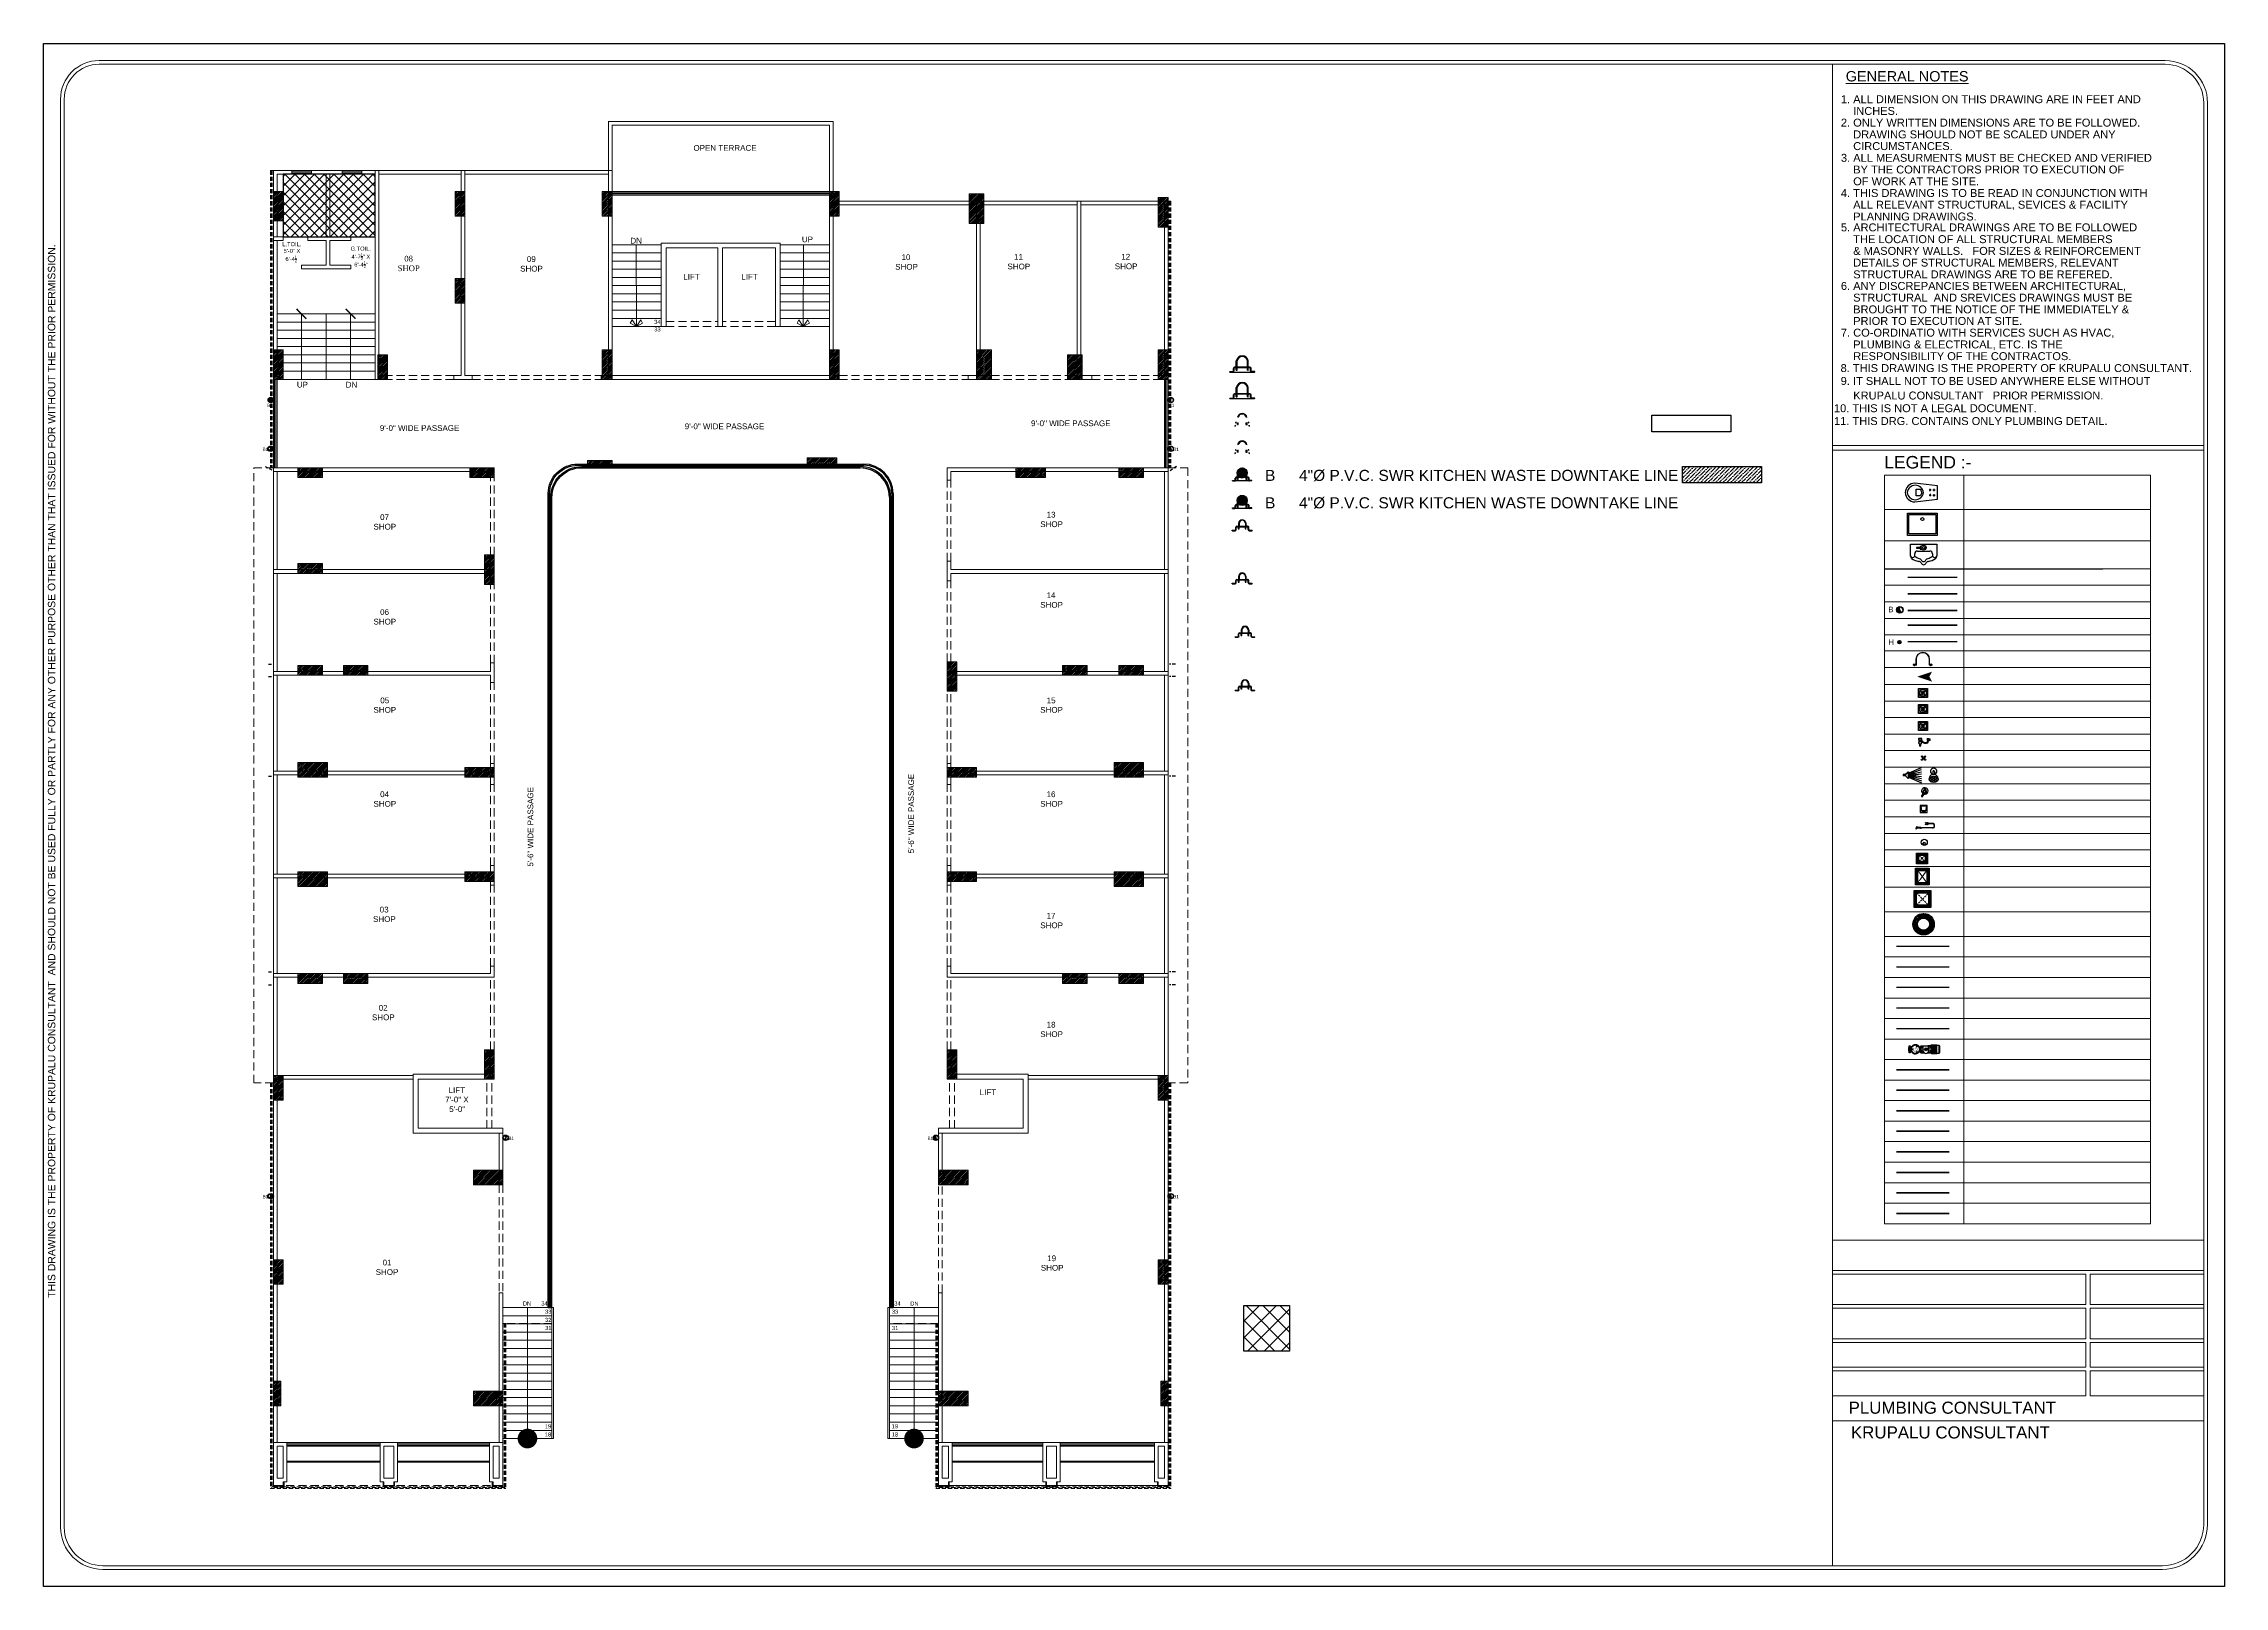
# Model space of a CAD drawing. Header units: inches. Extents: x 1807 to 67852, y 1160 to 20242.
# Drawn here: x 8459 to 11125, y 8038 to 9922 of the extents above; entities that cross this region are included whole.
import ezdxf
from ezdxf.enums import TextEntityAlignment as Align

# ---------------------------------------------------------------- set-up
doc = ezdxf.new("R2010")
doc.units = ezdxf.units.IN
doc.header["$MEASUREMENT"] = 0
doc.linetypes.add('DASHED', pattern=[0.75, 0.5, -0.25])
doc.linetypes.add('DASHED2', pattern=[0.375, 0.25, -0.125])
doc.layers.get('0').update_dxf_attribs({"lineweight": 20})
for name, color, linetype, lineweight in [('0.75 WATER', 192, 'Continuous', 40), ('02WINDOW & DOTTED', 8, 'Continuous', 20), ('1 WATER', 44, 'Continuous', 40), ('1.5 WATER PIPE', 224, 'Continuous', 40), ('12 R.C.C.', 146, 'FENCELINE1', 30), ('18 R.C.C.', 98, 'FENCELINE1', 30), ('2 WATER PIPE', 225, 'Continuous', 40), ('2.5 WATER PIPE', 4, 'Continuous', 40), ('3 WATER PIPE', 3, 'Continuous', 40), ('4 R.C.C.', 6, 'FENCELINE1', 30), ('4 upvc pip', 5, 'Continuous', 30), ('4 upvc pip hatch', 6, 'Continuous', 5), ('4. UPCV', 6, 'Continuous', 30), ('4WATER PIPE', 36, 'Continuous', 40), ('9 R.C.C.', 15, 'FENCELINE1', 30), ('A-HATCH', 252, 'Continuous', 13), ('Bathing', 3, 'Continuous', 30), ('BLOCK', 7, 'Continuous', 0), ('COLD WATER', 4, 'Continuous', 30), ('column_01', 7, 'Continuous', 18), ('dotted line 4', 32, 'DASHED2', 30), ('HATCH', 8, 'Continuous', 0), ('HOT LINE', 1, 'Continuous', 30), ('HOT LINE HATCH', 1, 'Continuous', 5), ('LEGEND', 7, 'Continuous', 15), ('M.H.', 1, 'Continuous', 30), ('Nstair', 8, 'Continuous', 20), ('P_SANITARY FIXTURE', 151, 'Continuous', 5), ('PROJ.', 8, 'DASHED', 20), ('RAILING', 8, 'Continuous', 25), ('RAIN WATER', 32, 'Continuous', 30), ('SHOP TEXT', 7, 'Continuous', 15), ('SHOP TEXT @ 1', 7, 'Continuous', 15), ('STCPL-P-DOMESTIC WATER PIPE', 150, 'DOMESTIC WATER SUPPLY PIPE LINE', 9), ('STCPL-P-U.CLAMP', 7, 'Continuous', 9), ('SUNK', 216, 'Continuous', 30), ('SUNK HTACH', 165, 'Continuous', 15), ('wall', 7, 'Continuous', 20), ('WALLS', 7, 'Continuous', 20)]:
    doc.layers.add(name, color=color, linetype=linetype, lineweight=lineweight)
doc.layers.add('1.75', color=7, linetype='Continuous', lineweight=40, true_color=0x006b19)
doc.layers.add('6 R.C.C.', color=7, linetype='FENCELINE1', lineweight=30, true_color=0x707000)
doc.layers.add('P_DOMESTIC', color=142, linetype='Continuous')
doc.layers.add('STCPL-P-SW_TEXT', color=7, linetype='Continuous')
doc.styles.add('Krupalu', font='arial.ttf', dxfattribs={"height": 8})
doc.styles.add('Krupalu 1', font='arial.ttf')
doc.styles.add('SCALE_48', font='sylfaen.ttf', dxfattribs={"height": 5})
doc.styles.add('SCALE_72', font='sylfaen.ttf', dxfattribs={"height": 9})
doc.linetypes.add('DOMESTIC WATER SUPPLY PIPE LINE', pattern='A,0.5,-0.2,["DWS",Standard,S=0.1,R=0,X=-0.1,Y=-0.05],-0.25', length=0.95)
doc.linetypes.add('FENCELINE1', pattern='A,0.25,-0.1,[133,ltypeshp.shx,S=0.1,R=0,X=-0.1,Y=0],-0.1,1', length=1.45)
doc.dimstyles.new('SCALE_48', dxfattribs={"dimtxt": 5, "dimasz": 1, "dimexe": 1.5, "dimexo": 1.5, "dimgap": 0.09, "dimtad": 0, "dimzin": 0, "dimdsep": 46, "dimlunit": 4, "dimtxsty": 'SCALE_48', "dimblk": 'ARCHTICK', "dimcen": 0, "dimdle": 1.5, "dimclrd": 256, "dimclre": 256, "dimclrt": 7, "dimadec": 0, "dimazin": 0, "dimtfac": 1, "dimtofl": 0, "dimtmove": 1, "dimatfit": 0, "dimldrblk": 'ARCHTICK', "dimfxl": 1, "dimtolj": 1, "dimtzin": 0, "dimlwd": -1, "dimlwe": -1, "dimarcsym": 0})
doc.dimstyles.new('scale_72', dxfattribs={"dimtxt": 9, "dimasz": 4, "dimexe": 3, "dimexo": 3, "dimgap": 0.09, "dimtad": 0, "dimzin": 0, "dimdsep": 46, "dimlunit": 4, "dimtxsty": 'SCALE_72', "dimblk": 'ARCHTICK', "dimcen": 0, "dimdle": 3, "dimclrd": 256, "dimclre": 256, "dimclrt": 7, "dimadec": 0, "dimazin": 0, "dimtfac": 1, "dimtofl": 0, "dimtmove": 1, "dimatfit": 0, "dimldrblk": 'DOT', "dimfxl": 1, "dimtolj": 1, "dimtzin": 0, "dimlwd": -1, "dimlwe": -1, "dimarcsym": 0})
pattern_1 = [(45, (0, -2407.892), (-1.0606601718, 1.0606601718), [])]
pattern_2 = [(45, (8026.73, -55328.927), (-5.9662135, 5.9662135), []), (135, (8026.73, -55328.927), (-5.9662135, -5.9662135), [])]
pattern_3 = [(45, (9559.84297, 5951.38392), (-0.244510333, 0.244510333), []), (45, (9560.08748, 5951.38392), (-0.244510333, 0.244510333), [0.172894914, -0.086447457])]
pattern_4 = [(135, (10295.86425, 5951.38392), (0.244510333, 0.244510333), []), (135, (10295.61974, 5951.38392), (0.244510333, 0.244510333), [0.172894914, -0.086447457])]
pattern_5 = [(135, (10295.86425, 5886.15753), (0.244510333, 0.244510333), []), (135, (10295.61974, 5886.15753), (0.244510333, 0.244510333), [0.172894914, -0.086447457])]
pattern_6 = [(45, (9559.84297, 5886.15753), (-0.244510333, 0.244510333), []), (45, (9560.08748, 5886.15753), (-0.244510333, 0.244510333), [0.172894914, -0.086447457])]
pattern_7 = [(45, (9556.46235, 6081.58498), (-0.244510333, 0.244510333), []), (45, (9556.70686, 6081.58498), (-0.244510333, 0.244510333), [0.172894914, -0.086447457])]
pattern_8 = [(135, (10292.48363, 6081.58498), (0.244510333, 0.244510333), []), (135, (10292.23912, 6081.58498), (0.244510333, 0.244510333), [0.172894914, -0.086447457])]
pattern_9 = [(135, (10292.48363, 6016.6103), (0.244510333, 0.244510333), []), (135, (10292.23912, 6016.6103), (0.244510333, 0.244510333), [0.172894914, -0.086447457])]
pattern_10 = [(45, (9556.46235, 6016.6103), (-0.244510333, 0.244510333), []), (45, (9556.70686, 6016.6103), (-0.244510333, 0.244510333), [0.172894914, -0.086447457])]

# ---------------------------------------------------------------- blocks, each defined once
blk = doc.blocks.new('_ArchTick')
at = {"color": 0, "linetype": 'ByBlock', "const_width": 0.15}
blk.add_lwpolyline([(-0.5, -0.5), (0.5, 0.5)], dxfattribs=at)
blk = doc.blocks.new('rtytrut')
at = {"layer": 'HATCH'}
h = blk.add_hatch(dxfattribs=at)
h.set_pattern_fill('ANSI31', color=256, scale=12, style=0)
h.set_pattern_definition(pattern_1)
h.paths.add_polyline_path([(134969.7, -629836.9), (134969.7, -629872.9), (134957.7, -629872.9), (134957.7, -629836.9)])
h = blk.add_hatch(dxfattribs=at)
h.set_pattern_fill('ANSI31', color=256, scale=12, style=0)
h.set_pattern_definition(pattern_1)
h.paths.add_polyline_path([(135179.7, -629836.9), (135179.7, -629866.9), (135191.7, -629866.9), (135191.7, -629836.9)])
h = blk.add_hatch(dxfattribs=at)
h.set_pattern_fill('ANSI31', color=256, scale=12, style=0)
h.set_pattern_definition(pattern_1)
h.paths.add_polyline_path([(135359.7, -629836.9), (135359.7, -629866.9), (135371.7, -629866.9), (135371.7, -629836.9)])
h = blk.add_hatch(dxfattribs=at)
h.set_pattern_fill('ANSI31', color=256, scale=12, style=0)
h.set_pattern_definition(pattern_1)
h.paths.add_polyline_path([(135649.2, -629836.9), (135649.2, -629866.9), (135637.2, -629866.9), (135637.2, -629836.9)])
h = blk.add_hatch(dxfattribs=at)
h.set_pattern_fill('ANSI31', color=256, scale=12, style=0)
h.set_pattern_definition(pattern_1)
h.paths.add_polyline_path([(135808.2, -629839.9), (135808.2, -629875.9), (135826.2, -629875.9), (135826.2, -629839.9)])
h = blk.add_hatch(dxfattribs=at)
h.set_pattern_fill('ANSI31', color=256, scale=12, style=0)
h.set_pattern_definition(pattern_1)
h.paths.add_polyline_path([(136039.2, -629844.4), (136039.2, -629880.4), (136051.2, -629880.4), (136051.2, -629844.4)])
h = blk.add_hatch(dxfattribs=at)
h.set_pattern_fill('ANSI31', color=256, scale=12, style=0)
h.set_pattern_definition(pattern_1)
h.paths.add_polyline_path([(135179.7, -629973.4), (135179.7, -629943.4), (135191.7, -629943.4), (135191.7, -629973.4)])
h = blk.add_hatch(dxfattribs=at)
h.set_pattern_fill('ANSI31', color=256, scale=12, style=0)
h.set_pattern_definition(pattern_1)
h.paths.add_polyline_path([(134969.7, -630066.4), (134969.7, -630030.4), (134957.7, -630030.4), (134957.7, -630066.4)])
h = blk.add_hatch(dxfattribs=at)
h.set_pattern_fill('ANSI31', color=256, scale=12, style=0)
h.set_pattern_definition(pattern_1)
h.paths.add_polyline_path([(135085.2, -630066.4), (135085.2, -630036.4), (135097.2, -630036.4), (135097.2, -630066.4)])
h = blk.add_hatch(dxfattribs=at)
h.set_pattern_fill('ANSI31', color=256, scale=12, style=0)
h.set_pattern_definition(pattern_1)
h.paths.add_polyline_path([(135359.7, -630066.4), (135359.7, -630030.4), (135371.7, -630030.4), (135371.7, -630066.4)])
h = blk.add_hatch(dxfattribs=at)
h.set_pattern_fill('ANSI31', color=256, scale=12, style=0)
h.set_pattern_definition(pattern_1)
h.paths.add_polyline_path([(135649.2, -630066.4), (135649.2, -630030.4), (135637.2, -630030.4), (135637.2, -630066.4)])
h = blk.add_hatch(dxfattribs=at)
h.set_pattern_fill('ANSI31', color=256, scale=12, style=0)
h.set_pattern_definition(pattern_1)
h.paths.add_polyline_path([(135835.2, -630066.4), (135835.2, -630030.4), (135817.2, -630030.4), (135817.2, -630066.4)])
h = blk.add_hatch(dxfattribs=at)
h.set_pattern_fill('ANSI31', color=256, scale=12, style=0)
h.set_pattern_definition(pattern_1)
h.paths.add_polyline_path([(135928.2, -630066.4), (135928.2, -630036.4), (135946.2, -630036.4), (135946.2, -630066.4)])
h = blk.add_hatch(dxfattribs=at)
h.set_pattern_fill('ANSI31', color=256, scale=12, style=0)
h.set_pattern_definition(pattern_1)
h.paths.add_polyline_path([(136039.2, -630066.4), (136039.2, -630030.4), (136051.2, -630030.4), (136051.2, -630066.4)])
h = blk.add_hatch(dxfattribs=at)
h.set_pattern_fill('ANSI31', color=256, scale=12, style=0)
h.set_pattern_definition(pattern_1)
h.paths.add_polyline_path([(134987.7, -630186.4), (135017.7, -630186.4), (135017.7, -630174.4), (134987.7, -630174.4)])
h = blk.add_hatch(dxfattribs=at)
h.set_pattern_fill('ANSI31', color=256, scale=12, style=0)
h.set_pattern_definition(pattern_1)
h.paths.add_polyline_path([(135227.7, -630186.4), (135197.7, -630186.4), (135197.7, -630174.4), (135227.7, -630174.4)])
h = blk.add_hatch(dxfattribs=at)
h.set_pattern_fill('ANSI31', color=256, scale=12, style=0)
h.set_pattern_definition(pattern_1)
h.paths.add_polyline_path([(135371.7, -630165.4), (135341.7, -630165.4), (135341.7, -630174.4), (135371.7, -630174.4)])
h = blk.add_hatch(dxfattribs=at)
h.set_pattern_fill('ANSI31', color=256, scale=12, style=0)
h.set_pattern_definition(pattern_1)
h.paths.add_polyline_path([(135646.2, -630162.4), (135610.2, -630162.4), (135610.2, -630174.4), (135646.2, -630174.4)])
h = blk.add_hatch(dxfattribs=at)
h.set_pattern_fill('ANSI31', color=256, scale=12, style=0)
h.set_pattern_definition(pattern_1)
h.paths.add_polyline_path([(135865.2, -630186.4), (135901.2, -630186.4), (135901.2, -630174.4), (135865.2, -630174.4)])
h = blk.add_hatch(dxfattribs=at)
h.set_pattern_fill('ANSI31', color=256, scale=12, style=0)
h.set_pattern_definition(pattern_1)
h.paths.add_polyline_path([(136021.2, -630186.4), (135991.2, -630186.4), (135991.2, -630174.4), (136021.2, -630174.4)])
h = blk.add_hatch(dxfattribs=at)
h.set_pattern_fill('ANSI31', color=256, scale=12, style=0)
h.set_pattern_definition(pattern_1)
h.paths.add_polyline_path([(135215.7, -630280.9), (135215.7, -630316.9), (135227.7, -630316.9), (135227.7, -630280.9)])
h = blk.add_hatch(dxfattribs=at)
h.set_pattern_fill('ANSI31', color=256, scale=12, style=0)
h.set_pattern_definition(pattern_1)
h.paths.add_polyline_path([(134987.7, -630291.4), (135017.7, -630291.4), (135017.7, -630303.4), (134987.7, -630303.4)])
h = blk.add_hatch(dxfattribs=at)
h.set_pattern_fill('ANSI31', color=256, scale=12, style=0)
h.set_pattern_definition(pattern_1)
h.paths.add_polyline_path([(134987.7, -630415.9), (135017.7, -630415.9), (135017.7, -630427.9), (134987.7, -630427.9)])
h = blk.add_hatch(dxfattribs=at)
h.set_pattern_fill('ANSI31', color=256, scale=12, style=0)
h.set_pattern_definition(pattern_1)
h.paths.add_polyline_path([(135073.2, -630415.9), (135043.2, -630415.9), (135043.2, -630427.9), (135073.2, -630427.9)])
h = blk.add_hatch(dxfattribs=at)
h.set_pattern_fill('ANSI31', color=256, scale=12, style=0)
h.set_pattern_definition(pattern_1)
h.paths.add_polyline_path([(135793.2, -630411.4), (135793.2, -630447.4), (135781.2, -630447.4), (135781.2, -630411.4)])
h = blk.add_hatch(dxfattribs=at)
h.set_pattern_fill('ANSI31', color=256, scale=12, style=0)
h.set_pattern_definition(pattern_1)
h.paths.add_polyline_path([(135922.2, -630415.9), (135952.2, -630415.9), (135952.2, -630427.9), (135922.2, -630427.9)])
h = blk.add_hatch(dxfattribs=at)
h.set_pattern_fill('ANSI31', color=256, scale=12, style=0)
h.set_pattern_definition(pattern_1)
h.paths.add_polyline_path([(136021.2, -630415.9), (135991.2, -630415.9), (135991.2, -630427.9), (136021.2, -630427.9)])
h = blk.add_hatch(dxfattribs=at)
h.set_pattern_fill('ANSI31', color=256, scale=12, style=0)
h.set_pattern_definition(pattern_1)
h.paths.add_polyline_path([(134987.7, -630534.4), (135023.7, -630534.4), (135023.7, -630552.4), (134987.7, -630552.4)])
h = blk.add_hatch(dxfattribs=at)
h.set_pattern_fill('ANSI31', color=256, scale=12, style=0)
h.set_pattern_definition(pattern_1)
h.paths.add_polyline_path([(135227.7, -630540.4), (135191.7, -630540.4), (135191.7, -630552.4), (135227.7, -630552.4)])
h = blk.add_hatch(dxfattribs=at)
h.set_pattern_fill('ANSI31', color=256, scale=12, style=0)
h.set_pattern_definition(pattern_1)
h.paths.add_polyline_path([(135781.2, -630540.4), (135817.2, -630540.4), (135817.2, -630552.4), (135781.2, -630552.4)])
h = blk.add_hatch(dxfattribs=at)
h.set_pattern_fill('ANSI31', color=256, scale=12, style=0)
h.set_pattern_definition(pattern_1)
h.paths.add_polyline_path([(136021.2, -630534.4), (135985.2, -630534.4), (135985.2, -630552.4), (136021.2, -630552.4)])
h = blk.add_hatch(dxfattribs=at)
h.set_pattern_fill('ANSI31', color=256, scale=12, style=0)
h.set_pattern_definition(pattern_1)
h.paths.add_polyline_path([(134987.7, -630685.9), (135023.7, -630685.9), (135023.7, -630667.9), (134987.7, -630667.9)])
h = blk.add_hatch(dxfattribs=at)
h.set_pattern_fill('ANSI31', color=256, scale=12, style=0)
h.set_pattern_definition(pattern_1)
h.paths.add_polyline_path([(135227.7, -630679.9), (135191.7, -630679.9), (135191.7, -630667.9), (135227.7, -630667.9)])
h = blk.add_hatch(dxfattribs=at)
h.set_pattern_fill('ANSI31', color=256, scale=12, style=0)
h.set_pattern_definition(pattern_1)
h.paths.add_polyline_path([(135781.2, -630679.9), (135817.2, -630679.9), (135817.2, -630667.9), (135781.2, -630667.9)])
h = blk.add_hatch(dxfattribs=at)
h.set_pattern_fill('ANSI31', color=256, scale=12, style=0)
h.set_pattern_definition(pattern_1)
h.paths.add_polyline_path([(136021.2, -630685.9), (135985.2, -630685.9), (135985.2, -630667.9), (136021.2, -630667.9)])
h = blk.add_hatch(dxfattribs=at)
h.set_pattern_fill('ANSI31', color=256, scale=12, style=0)
h.set_pattern_definition(pattern_1)
h.paths.add_polyline_path([(134987.7, -630804.4), (135017.7, -630804.4), (135017.7, -630792.4), (134987.7, -630792.4)])
h = blk.add_hatch(dxfattribs=at)
h.set_pattern_fill('ANSI31', color=256, scale=12, style=0)
h.set_pattern_definition(pattern_1)
h.paths.add_polyline_path([(135073.2, -630804.4), (135043.2, -630804.4), (135043.2, -630792.4), (135073.2, -630792.4)])
h = blk.add_hatch(dxfattribs=at)
h.set_pattern_fill('ANSI31', color=256, scale=12, style=0)
h.set_pattern_definition(pattern_1)
h.paths.add_polyline_path([(135922.2, -630804.4), (135952.2, -630804.4), (135952.2, -630792.4), (135922.2, -630792.4)])
h = blk.add_hatch(dxfattribs=at)
h.set_pattern_fill('ANSI31', color=256, scale=12, style=0)
h.set_pattern_definition(pattern_1)
h.paths.add_polyline_path([(136021.2, -630804.4), (135991.2, -630804.4), (135991.2, -630792.4), (136021.2, -630792.4)])
h = blk.add_hatch(dxfattribs=at)
h.set_pattern_fill('ANSI31', color=256, scale=12, style=0)
h.set_pattern_definition(pattern_1)
h.paths.add_polyline_path([(135215.7, -630921.4), (135215.7, -630885.4), (135227.7, -630885.4), (135227.7, -630921.4)])
h = blk.add_hatch(dxfattribs=at)
h.set_pattern_fill('ANSI31', color=256, scale=12, style=0)
h.set_pattern_definition(pattern_1)
h.paths.add_polyline_path([(135793.2, -630921.4), (135793.2, -630885.4), (135781.2, -630885.4), (135781.2, -630921.4)])
h = blk.add_hatch(dxfattribs=at)
h.set_pattern_fill('ANSI31', color=256, scale=12, style=0)
h.set_pattern_definition(pattern_1)
h.paths.add_polyline_path([(134969.7, -630916.9), (134969.7, -630946.9), (134957.7, -630946.9), (134957.7, -630916.9)])
h = blk.add_hatch(dxfattribs=at)
h.set_pattern_fill('ANSI31', color=256, scale=12, style=0)
h.set_pattern_definition(pattern_1)
h.paths.add_polyline_path([(136039.2, -630916.9), (136039.2, -630946.9), (136051.2, -630946.9), (136051.2, -630916.9)])
h = blk.add_hatch(dxfattribs=at)
h.set_pattern_fill('ANSI31', color=256, scale=12, style=0)
h.set_pattern_definition(pattern_1)
h.paths.add_polyline_path([(135238.2, -631032.4), (135202.2, -631032.4), (135202.2, -631050.4), (135238.2, -631050.4)])
h = blk.add_hatch(dxfattribs=at)
h.set_pattern_fill('ANSI31', color=256, scale=12, style=0)
h.set_pattern_definition(pattern_1)
h.paths.add_polyline_path([(135770.7, -631032.4), (135806.7, -631032.4), (135806.7, -631050.4), (135770.7, -631050.4)])
h = blk.add_hatch(dxfattribs=at)
h.set_pattern_fill('ANSI31', color=256, scale=12, style=0)
h.set_pattern_definition(pattern_1)
h.paths.add_polyline_path([(134969.7, -631141.9), (134969.7, -631171.9), (134957.7, -631171.9), (134957.7, -631141.9)])
h = blk.add_hatch(dxfattribs=at)
h.set_pattern_fill('ANSI31', color=256, scale=12, style=0)
h.set_pattern_definition(pattern_1)
h.paths.add_polyline_path([(136039.2, -631141.9), (136039.2, -631171.9), (136051.2, -631171.9), (136051.2, -631141.9)])
h = blk.add_hatch(dxfattribs=at)
h.set_pattern_fill('ANSI31', color=256, scale=12, style=0)
h.set_pattern_definition(pattern_1)
h.paths.add_polyline_path([(134966.7, -631320.4), (134966.7, -631290.4), (134957.7, -631290.4), (134957.7, -631320.4)])
h = blk.add_hatch(dxfattribs=at)
h.set_pattern_fill('ANSI31', color=256, scale=12, style=0)
h.set_pattern_definition(pattern_1)
h.paths.add_polyline_path([(136051.2, -631320.4), (136051.2, -631290.4), (136042.2, -631290.4), (136042.2, -631320.4)])
h = blk.add_hatch(dxfattribs=at)
h.set_pattern_fill('ANSI31', color=256, scale=12, style=0)
h.set_pattern_definition(pattern_1)
h.paths.add_polyline_path([(135238.2, -631302.4), (135202.2, -631302.4), (135202.2, -631320.4), (135238.2, -631320.4)])
h = blk.add_hatch(dxfattribs=at)
h.set_pattern_fill('ANSI31', color=256, scale=12, style=0)
h.set_pattern_definition(pattern_1)
h.paths.add_polyline_path([(135770.7, -631302.4), (135806.7, -631302.4), (135806.7, -631320.4), (135770.7, -631320.4)])
at = {"layer": 'column_01'}
for points in [[(134969.7, -629836.9), (134969.7, -629872.9), (134957.7, -629872.9), (134957.7, -629836.9)], [(135179.7, -629836.9), (135179.7, -629866.9), (135191.7, -629866.9), (135191.7, -629836.9)], [(135359.7, -629836.9), (135359.7, -629866.9), (135371.7, -629866.9), (135371.7, -629836.9)], [(135649.2, -629836.9), (135649.2, -629866.9), (135637.2, -629866.9), (135637.2, -629836.9)], [(135808.2, -629839.9), (135808.2, -629875.9), (135826.2, -629875.9), (135826.2, -629839.9)], [(136039.2, -629844.4), (136039.2, -629880.4), (136051.2, -629880.4), (136051.2, -629844.4)], [(135179.7, -629973.4), (135179.7, -629943.4), (135191.7, -629943.4), (135191.7, -629973.4)], [(134969.7, -630066.4), (134969.7, -630030.4), (134957.7, -630030.4), (134957.7, -630066.4)], [(135085.2, -630066.4), (135085.2, -630036.4), (135097.2, -630036.4), (135097.2, -630066.4)], [(135359.7, -630066.4), (135359.7, -630030.4), (135371.7, -630030.4), (135371.7, -630066.4)], [(135649.2, -630066.4), (135649.2, -630030.4), (135637.2, -630030.4), (135637.2, -630066.4)], [(135835.2, -630066.4), (135835.2, -630030.4), (135817.2, -630030.4), (135817.2, -630066.4)], [(135928.2, -630066.4), (135928.2, -630036.4), (135946.2, -630036.4), (135946.2, -630066.4)], [(136039.2, -630066.4), (136039.2, -630030.4), (136051.2, -630030.4), (136051.2, -630066.4)], [(134987.7, -630186.4), (135017.7, -630186.4), (135017.7, -630174.4), (134987.7, -630174.4)], [(135227.7, -630186.4), (135197.7, -630186.4), (135197.7, -630174.4), (135227.7, -630174.4)], [(135371.7, -630165.4), (135341.7, -630165.4), (135341.7, -630174.4), (135371.7, -630174.4)], [(135646.2, -630162.4), (135610.2, -630162.4), (135610.2, -630174.4), (135646.2, -630174.4)], [(135865.2, -630186.4), (135901.2, -630186.4), (135901.2, -630174.4), (135865.2, -630174.4)], [(136021.2, -630186.4), (135991.2, -630186.4), (135991.2, -630174.4), (136021.2, -630174.4)], [(135215.7, -630280.9), (135215.7, -630316.9), (135227.7, -630316.9), (135227.7, -630280.9)], [(134987.7, -630291.4), (135017.7, -630291.4), (135017.7, -630303.4), (134987.7, -630303.4)], [(134987.7, -630415.9), (135017.7, -630415.9), (135017.7, -630427.9), (134987.7, -630427.9)], [(135073.2, -630415.9), (135043.2, -630415.9), (135043.2, -630427.9), (135073.2, -630427.9)], [(135793.2, -630411.4), (135793.2, -630447.4), (135781.2, -630447.4), (135781.2, -630411.4)], [(135922.2, -630415.9), (135952.2, -630415.9), (135952.2, -630427.9), (135922.2, -630427.9)], [(136021.2, -630415.9), (135991.2, -630415.9), (135991.2, -630427.9), (136021.2, -630427.9)], [(134987.7, -630534.4), (135023.7, -630534.4), (135023.7, -630552.4), (134987.7, -630552.4)], [(135227.7, -630540.4), (135191.7, -630540.4), (135191.7, -630552.4), (135227.7, -630552.4)], [(135781.2, -630540.4), (135817.2, -630540.4), (135817.2, -630552.4), (135781.2, -630552.4)], [(136021.2, -630534.4), (135985.2, -630534.4), (135985.2, -630552.4), (136021.2, -630552.4)], [(134987.7, -630685.9), (135023.7, -630685.9), (135023.7, -630667.9), (134987.7, -630667.9)], [(135227.7, -630679.9), (135191.7, -630679.9), (135191.7, -630667.9), (135227.7, -630667.9)], [(135781.2, -630679.9), (135817.2, -630679.9), (135817.2, -630667.9), (135781.2, -630667.9)], [(136021.2, -630685.9), (135985.2, -630685.9), (135985.2, -630667.9), (136021.2, -630667.9)], [(134987.7, -630804.4), (135017.7, -630804.4), (135017.7, -630792.4), (134987.7, -630792.4)], [(135073.2, -630804.4), (135043.2, -630804.4), (135043.2, -630792.4), (135073.2, -630792.4)], [(135922.2, -630804.4), (135952.2, -630804.4), (135952.2, -630792.4), (135922.2, -630792.4)], [(136021.2, -630804.4), (135991.2, -630804.4), (135991.2, -630792.4), (136021.2, -630792.4)], [(135215.7, -630921.4), (135215.7, -630885.4), (135227.7, -630885.4), (135227.7, -630921.4)], [(135793.2, -630921.4), (135793.2, -630885.4), (135781.2, -630885.4), (135781.2, -630921.4)], [(134969.7, -630916.9), (134969.7, -630946.9), (134957.7, -630946.9), (134957.7, -630916.9)], [(136039.2, -630916.9), (136039.2, -630946.9), (136051.2, -630946.9), (136051.2, -630916.9)], [(135238.2, -631032.4), (135202.2, -631032.4), (135202.2, -631050.4), (135238.2, -631050.4)], [(135770.7, -631032.4), (135806.7, -631032.4), (135806.7, -631050.4), (135770.7, -631050.4)], [(134969.7, -631141.9), (134969.7, -631171.9), (134957.7, -631171.9), (134957.7, -631141.9)], [(136039.2, -631141.9), (136039.2, -631171.9), (136051.2, -631171.9), (136051.2, -631141.9)], [(134966.7, -631320.4), (134966.7, -631290.4), (134957.7, -631290.4), (134957.7, -631320.4)], [(136051.2, -631320.4), (136051.2, -631290.4), (136042.2, -631290.4), (136042.2, -631320.4)], [(135238.2, -631302.4), (135202.2, -631302.4), (135202.2, -631320.4), (135238.2, -631320.4)], [(135770.7, -631302.4), (135806.7, -631302.4), (135806.7, -631320.4), (135770.7, -631320.4)]]:
    blk.add_lwpolyline(points, close=True, dxfattribs=at)
blk = doc.blocks.new('MMKKJ')
at = {"layer": 'Bathing'}
for centre, radius in [((30550.1, -6434.3), 1.69), ((30550.1, -6434.9), 0.608)]:
    blk.add_circle(centre, radius, dxfattribs=at)
blk = doc.blocks.new('SDHGFH')
at = {"layer": 'HATCH'}
h = blk.add_hatch(dxfattribs=at)
h.set_pattern_fill('ANSI32', color=256, scale=4, style=0)
h.paths.add_polyline_path([(60723, -3901.4), (60702, -3901.4), (60702, -3922.4), (60723, -3922.4)])
h.paths.add_polyline_path([(60718.5, -3905.9), (60718.5, -3917.9), (60706.5, -3917.9), (60706.5, -3905.9)], flags=16)
at = {"layer": 'HATCH', "linetype": 'DASHED2'}
for p, q in [((60718.5, -3917.9), (60706.5, -3905.9)), ((60706.5, -3917.9), (60718.5, -3905.9))]:
    blk.add_line(p, q, dxfattribs=at)
at = {"layer": 'M.H.'}
for points in [[(60702, -3901.4), (60723, -3901.4), (60723, -3922.4), (60702, -3922.4)], [(60706.5, -3905.9), (60718.5, -3905.9), (60718.5, -3917.9), (60706.5, -3917.9)]]:
    blk.add_lwpolyline(points, close=True, dxfattribs=at)
blk = doc.blocks.new('fuy')
at = {"layer": 'COLD WATER'}
blk.add_hatch(color=256, dxfattribs=at).paths.add_polyline_path([(11218.8, 91113.8, 1), (11218.8, 91116.3, 1)])
for p, q in [((11216.7, 91128.9), (11215.8, 91130.1)), ((11219.4, 91131.3), (11217.2, 91131.3)), ((11221, 91128.9), (11221.8, 91130.1)), ((11214.7, 91102.6), (11214.7, 91104.5)), ((11214.7, 91104.5), (11222.9, 91104.5)), ((11215.3, 91119.5), (11215.3, 91116.5)), ((11215.3, 91119.5), (11222.1, 91119.5)), ((11215.3, 91113.5), (11215.3, 91109.5)), ((11216.6, 91121.3), (11215.5, 91119.5)), ((11220.8, 91121.2), (11222.1, 91119.5)), ((11222.1, 91119.5), (11222.1, 91113)), ((11222.1, 91109.5), (11222.1, 91113)), ((11222.9, 91104.5), (11222.9, 91102.6)), ((11222.9, 91102.6), (11214.7, 91102.6))]:
    blk.add_line(p, q, dxfattribs=at)
for points in [[(11222.2, 91131), (11222.2, 91130.1), (11215.5, 91130.1), (11215.5, 91131)], [(11217.2, 91131), (11217.2, 91131.3), (11220.4, 91131.3), (11220.4, 91131)]]:
    blk.add_lwpolyline(points, close=True, dxfattribs=at)
for points in [[(11214.9, 91109.5), (11214.9, 91110.1), (11215.3, 91110.1)], [(11222.7, 91104.5), (11222.7, 91109.5), (11214.9, 91109.5), (11214.9, 91104.5)], [(11222.7, 91109.5), (11222.7, 91110.2), (11222.1, 91110.2)], [(11222.9, 91102.6), (11222.2, 91101.8), (11215.4, 91101.8), (11214.7, 91102.6)]]:
    blk.add_lwpolyline(points, dxfattribs=at)
blk.add_circle((11218.8, 91115), 1.22, dxfattribs=at)
for start, end in [(163.622, 16.378), (16.378, 163.622)]:
    blk.add_arc((11218.8, 91125.1), 4.4, start, end, dxfattribs=at)
at = {"layer": 'HATCH'}
for p, q in [((11217.1, 91129.1), (11217.1, 91130.1)), ((11218.8, 91130.1), (11218.8, 91129.2)), ((11220.6, 91130.1), (11220.6, 91129.1)), ((11215.5, 91109.5), (11215.5, 91104.5)), ((11215.9, 91119.5), (11215.9, 91117.2)), ((11216.4, 91119), (11215.9, 91119.5)), ((11215.9, 91112.9), (11215.9, 91110.4)), ((11216.4, 91110.9), (11215.9, 91110.4)), ((11215.9, 91110.4), (11217.9, 91110.4)), ((11216, 91109.5), (11216, 91104.5)), ((11216.4, 91117.4), (11216.4, 91119)), ((11216.4, 91119), (11217.9, 91119)), ((11216.4, 91112.6), (11216.4, 91110.9)), ((11216.4, 91110.9), (11217.9, 91110.9)), ((11216.5, 91109.5), (11216.5, 91104.5)), ((11216.6, 91119.8), (11216.6, 91121.3)), ((11217, 91109.5), (11217, 91104.5)), ((11217.5, 91109.5), (11217.5, 91104.5)), ((11217.9, 91119.5), (11217.9, 91117.8)), ((11217.9, 91110.4), (11217.9, 91112.3)), ((11218, 91109.5), (11218, 91104.5)), ((11218.5, 91109.5), (11218.5, 91104.5)), ((11219, 91109.5), (11219, 91109)), ((11219, 91105.8), (11219, 91104.5)), ((11219.3, 91109), (11219.3, 91105.8)), ((11219.5, 91109.5), (11219.5, 91109)), ((11219.5, 91105.8), (11219.5, 91104.5)), ((11219.8, 91119.5), (11219.8, 91117.8)), ((11221.2, 91119), (11219.8, 91119)), ((11219.8, 91110.4), (11219.8, 91112.3)), ((11221.2, 91110.9), (11219.8, 91110.9)), ((11221.7, 91110.4), (11219.8, 91110.4)), ((11220, 91109.5), (11220, 91109)), ((11220.6, 91108.4), (11220, 91108.5)), ((11220.6, 91106.5), (11220, 91106.5)), ((11220, 91105.8), (11220, 91104.5)), ((11220.5, 91109.5), (11220.5, 91109)), ((11220.5, 91105.8), (11220.5, 91104.5)), ((11220.8, 91119.8), (11220.8, 91121.2)), ((11221, 91109.5), (11221, 91109)), ((11221, 91105.8), (11221, 91104.5)), ((11221.2, 91119), (11221.7, 91119.5)), ((11221.2, 91117.6), (11221.2, 91119)), ((11221.2, 91112.5), (11221.2, 91110.9)), ((11221.2, 91110.9), (11221.7, 91110.4)), ((11221.5, 91109.5), (11221.5, 91109)), ((11221.5, 91105.8), (11221.5, 91104.5)), ((11221.7, 91112.5), (11221.7, 91110.4)), ((11222, 91109.5), (11222, 91109)), ((11222, 91105.8), (11222, 91104.5))]:
    blk.add_line(p, q, dxfattribs=at)
for points in [[(11219.6, 91128.6, -0.312452), (11219.6, 91128.6, -0.02483), (11219.6, 91128.5, -0.312452), (11219.6, 91128.4, 0.242394), (11218.8, 91127.6, -0.312452), (11218.7, 91127.6, -0.02483), (11218.6, 91127.6, -0.312452), (11218.6, 91127.6, 0.242394), (11217.8, 91128.4, -0.312452), (11217.8, 91128.5, -0.02483), (11217.8, 91128.6, -0.312452), (11217.8, 91128.6, 0.242394), (11218.6, 91129.4, -0.312452), (11218.7, 91129.4, -0.02483), (11218.7, 91129.4, -0.312452), (11218.8, 91129.4, 0.242394)], [(11215.4, 91123.9, -0.312452), (11215.4, 91124, -0.02483), (11215.5, 91124.1, -0.312452), (11215.6, 91124, 0.242394), (11216.6, 91123.8, -0.312452), (11216.7, 91123.7, -0.02483), (11216.7, 91123.7, -0.312452), (11216.7, 91123.6, 0.242394), (11216.4, 91122.5, -0.312452), (11216.4, 91122.4, -0.02483), (11216.3, 91122.4, -0.312452), (11216.3, 91122.4, 0.242394), (11215.2, 91122.7, -0.312452), (11215.1, 91122.7, -0.02483), (11215.1, 91122.8, -0.312452), (11215.1, 91122.9, 0.242394)], [(11221.5, 91122.7, -0.312452), (11221.4, 91122.7, -0.02483), (11221.4, 91122.7, -0.312452), (11221.3, 91122.8, 0.242394), (11221.1, 91123.9, -0.312452), (11221, 91123.9, -0.02483), (11221.1, 91124, -0.312452), (11221.2, 91124, 0.242394), (11222.2, 91124.3, -0.312452), (11222.3, 91124.3, -0.02483), (11222.4, 91124.3, -0.312452), (11222.4, 91124.2, 0.242394), (11222.7, 91123.1, -0.312452), (11222.7, 91123.1, -0.02483), (11222.7, 91123, -0.312452), (11222.6, 91123, 0.242394)]]:
    blk.add_lwpolyline(points, format="xyb", close=True, dxfattribs=at)
for points in [[(11216.6, 91119.5), (11216.6, 91119.8), (11216, 91119.8), (11216, 91119.5)], [(11217.9, 91119.5), (11217.9, 91119.8), (11217.3, 91119.8), (11217.3, 91119.5)], [(11222.7, 91109), (11222.7, 91105.8), (11218.5, 91105.8), (11218.5, 91109)], [(11219.9, 91119.5), (11219.9, 91119.8), (11219.3, 91119.8), (11219.3, 91119.5)], [(11220.8, 91119.5), (11220.8, 91119.8), (11221.4, 91119.8), (11221.4, 91119.5)], [(11222.2, 91108.2), (11222.2, 91106.7), (11221.1, 91106.7), (11221.1, 91108.2)]]:
    blk.add_lwpolyline(points, close=True, dxfattribs=at)
for points in [[(11219.1, 91109.5), (11219.1, 91110.1), (11218.2, 91110.1), (11218.2, 91109.5)], [(11220.9, 91108.8), (11220.4, 91108.8), (11220, 91108.5), (11220, 91106.5), (11220.3, 91106.1), (11220.9, 91106.1)], [(11222.7, 91108.4), (11222.2, 91108.8), (11220.9, 91108.8), (11220.6, 91108.4), (11220.6, 91106.5), (11220.9, 91106.1), (11222.3, 91106.1), (11222.7, 91106.5)], [(11221.7, 91119.5), (11221.7, 91117.6)]]:
    blk.add_lwpolyline(points, dxfattribs=at)
at = {"layer": 'HATCH', "ltscale": 0.5}
blk.add_circle((11218.8, 91115), 1.42, dxfattribs=at)
at = {"layer": 'HATCH'}
for centre, radius, start, end in [((11218.8, 91125.1), 3.84, 98.3877, 206.3338), ((11218.8, 91125.1), 3.84, 18.8429, 85.7501), ((11218.8, 91125.1), 3.84, 338.9714, 18.8429), ((11218.8, 91125.1), 3.84, 218.9714, 326.3338), ((11218.8, 91115), 2.88, 63.9382, 116.0618), ((11218.8, 91115), 2.88, 243.9382, 296.0618)]:
    blk.add_arc(centre, radius, start, end, dxfattribs=at)
at = {"layer": 'HOT LINE'}
for p, q in [((11217.4, 91117.6), (11221.8, 91117.6)), ((11217.4, 91112.5), (11221.8, 91112.5)), ((11221.8, 91112.5), (11221.8, 91117.6))]:
    blk.add_line(p, q, dxfattribs=at)
blk.add_arc((11217.4, 91115), 2.58, 90, 270, dxfattribs=at)
at = {"layer": 'LEGEND', "style": 'Krupalu 1'}
blk.add_text('G', height=4, dxfattribs=at).set_placement((11218.6, 91123.2), align=Align.CENTER)
blk = doc.blocks.new('GDFHJHUKU')
at = {"layer": 'HATCH'}
h = blk.add_hatch(dxfattribs=at)
h.set_pattern_fill('ANSI32', color=256, scale=4, style=0)
h.paths.add_polyline_path([(60715.7, -3842.5), (60688.7, -3842.5), (60688.7, -3875.5), (60715.7, -3875.5)])
h.paths.add_polyline_path([(60711.2, -3871), (60693.2, -3871), (60693.2, -3847), (60711.2, -3847)], flags=16)
at = {"layer": 'HATCH', "linetype": 'DASHED2', "ltscale": 3}
for p, q in [((60693.2, -3847), (60711.2, -3871)), ((60693.2, -3871), (60711.2, -3847))]:
    blk.add_line(p, q, dxfattribs=at)
at = {"layer": 'M.H.'}
for points in [[(60688.7, -3842.5), (60715.7, -3842.5), (60715.7, -3875.5), (60688.7, -3875.5)], [(60693.2, -3847), (60711.2, -3847), (60711.2, -3871), (60693.2, -3871)]]:
    blk.add_lwpolyline(points, close=True, dxfattribs=at)
blk = doc.blocks.new('ASDFDSF')
at = {"layer": 'HATCH'}
h = blk.add_hatch(dxfattribs=at)
h.set_pattern_fill('ANSI32', color=256, scale=4, style=0)
h.paths.add_polyline_path([(60739.9, -3794.5), (60706.9, -3794.5), (60706.9, -3827.5), (60739.9, -3827.5)])
h.paths.add_polyline_path([(60735.4, -3799), (60735.4, -3823), (60711.4, -3823), (60711.4, -3799)], flags=16)
at = {"layer": 'HATCH', "linetype": 'DASHED2', "ltscale": 15}
for p, q in [((60711.4, -3799), (60735.4, -3823)), ((60711.4, -3823), (60735.4, -3799))]:
    blk.add_line(p, q, dxfattribs=at)
at = {"layer": 'M.H.'}
for points in [[(60706.9, -3794.5), (60739.9, -3794.5), (60739.9, -3827.5), (60706.9, -3827.5)], [(60711.4, -3799), (60735.4, -3799), (60735.4, -3823), (60711.4, -3823)]]:
    blk.add_lwpolyline(points, close=True, dxfattribs=at)
blk = doc.blocks.new('DFGHERA')
at = {"layer": 'HATCH'}
h = blk.add_hatch(dxfattribs=at)
h.set_pattern_fill('ANSI32', color=256, scale=8, angle=90, style=0)
h.paths.add_polyline_path([(60596.9, -3942.1, 1), (60638.9, -3942.1, 1)])
h.paths.add_polyline_path([(60629.9, -3942.1, 1), (60605.9, -3942.1, 1)], flags=16)
at = {"layer": 'M.H.'}
for radius in [21, 12]:
    blk.add_circle((60617.9, -3942.1), radius, dxfattribs=at)
blk = doc.blocks.new('Shower')
at = {"layer": 'Bathing'}
h = blk.add_hatch(color=256, dxfattribs=at)
h.paths.add_polyline_path([(60267.4, -3620.4), (60268.7, -3620.4), (60268.7, -3618.6), (60267.4, -3618.6)])
h.paths.add_polyline_path([(60270.2, -3623.6), (60270.7, -3622.8), (60265.3, -3622.8), (60266.1, -3623.6)])
at = {"layer": 'Bathing', "ltscale": 3}
for p, q in [((60266.1, -3623.6), (60261.5, -3634)), ((60266.8, -3623.6), (60263.2, -3634)), ((60267.4, -3623.6), (60265.2, -3634)), ((60267.4, -3620.4), (60265.3, -3622.8)), ((60265.3, -3622.8), (60266.1, -3623.6)), ((60270.7, -3622.8), (60265.3, -3622.8)), ((60266.1, -3623.6), (60270.2, -3623.6)), ((60268, -3623.6), (60266.8, -3634)), ((60267.4, -3620.4), (60267.4, -3618.6)), ((60268.7, -3618.6), (60267.4, -3618.6)), ((60268.7, -3618.6), (60267.4, -3618.6)), ((60268.7, -3620.4), (60267.4, -3620.4)), ((60268.7, -3620.4), (60267.4, -3620.4)), ((60268, -3623.6), (60269.3, -3634)), ((60268.7, -3620.4), (60268.7, -3618.6)), ((60268.7, -3620.4), (60270.7, -3622.8)), ((60268.7, -3623.6), (60270.9, -3634)), ((60269.3, -3623.6), (60272.9, -3634)), ((60269.9, -3623.6), (60274.6, -3634)), ((60270.2, -3623.6), (60270.7, -3622.8))]:
    blk.add_line(p, q, dxfattribs=at)
for points in [[(60267.4, -3620.4), (60265.3, -3622.8)], [(60270.7, -3622.8), (60268.7, -3620.4)]]:
    blk.add_lwpolyline(points, dxfattribs=at)
blk.add_circle((60268, -3627), 1.78, dxfattribs=at)
blk = doc.blocks.new('JGHVB')
at = {"layer": 'Bathing'}
for p, q in [((30486.1, -6376), (30485.2, -6375.9)), ((30486.2, -6375.7), (30485.3, -6375.5)), ((30485.7, -6377.9), (30485.7, -6375.9)), ((30486.1, -6376.7), (30485.7, -6376.7)), ((30485.7, -6378.7), (30485.7, -6377.9)), ((30486.1, -6377.9), (30485.7, -6377.9)), ((30486.1, -6377.9), (30485.7, -6377.9)), ((30485.7, -6377.9), (30485.7, -6377.9)), ((30486, -6378.9), (30485.7, -6378.9)), ((30485.7, -6378.9), (30485.7, -6379.3)), ((30486, -6379.3), (30485.7, -6379.3)), ((30485.8, -6386.7, -7.7), (30485.8, -6379.3)), ((30486, -6377.9), (30486, -6377.9)), ((30486, -6378.9), (30486, -6379.3)), ((30486, -6386.7, -7.7), (30486, -6379.3)), ((30486.1, -6377.9), (30486.1, -6376)), ((30486.1, -6378.7), (30486.1, -6377.9)), ((30486.2, -6375.8), (30486.7, -6376.4)), ((30486.2, -6376), (30486.7, -6376.5)), ((30488.3, -6382.4), (30488.5, -6382.6)), ((30488.5, -6382.8), (30488.3, -6383.1)), ((30488.4, -6382.2), (30488.6, -6382.5)), ((30488.6, -6383), (30488.4, -6383.2)), ((30488.5, -6383.3), (30488.5, -6383.6)), ((30488.5, -6383.3), (30488.6, -6383.3)), ((30488.5, -6383.6), (30488.7, -6383.6, 0)), ((30488.6, -6383), (30488.6, -6383.5)), ((30488.9, -6383.5), (30488.6, -6383.5)), ((30488.6, -6386.7, -3.8), (30488.6, -6383.6, -0.6)), ((30488.6, -6386.7, -3.2), (30488.6, -6383.6, 0)), ((30488.6, -6386.7, -3.2), (30488.6, -6383.6, 0)), ((30489, -6383.6), (30488.7, -6383.6, 0)), ((30488.8, -6386.7, -3.8), (30488.8, -6383.6, -0.6)), ((30488.8, -6386.7, -3.2), (30488.8, -6383.6, 0)), ((30488.8, -6386.7, -3.2), (30488.8, -6383.6, 0)), ((30489.1, -6382.2), (30488.9, -6382.5)), ((30488.9, -6383), (30489.1, -6383.2)), ((30488.9, -6383), (30488.9, -6383.5)), ((30489, -6383.3), (30488.9, -6383.3)), ((30489.2, -6382.4), (30489, -6382.6)), ((30489, -6382.8), (30489.2, -6383.1)), ((30489, -6383.3), (30489, -6383.6))]:
    blk.add_line(p, q, dxfattribs=at)
for centre, radius in [((30488.2, -6382.2), 0.212), ((30488.2, -6383.3), 0.212), ((30488.7, -6382.7), 0.295), ((30488.7, -6382.7), 0.197), ((30489.3, -6382.2), 0.212), ((30489.3, -6383.3), 0.212)]:
    blk.add_circle(centre, radius, dxfattribs=at)
for centre, radius, start, end in [((30486.6, -6378.6), 0.857, 181.595, 199.5098), ((30485.2, -6378.6), 0.857, 340.4902, 358.405), ((30486.7, -6376.4), 0.0415, 210.3898, 54.0616), ((30487.3, -6386.6, -7.7), 1.53, 180.3537, 359.6463), ((30487.3, -6386.6, -7.7), 1.33, 180.3537, 359.6463)]:
    blk.add_arc(centre, radius, start, end, dxfattribs=at)
at = {"layer": 'Bathing', "extrusion": (0, 0, -1)}
blk.add_ellipse((30485.3, -6375.7), major_axis=(-0.034, -0.175), ratio=0.332332, dxfattribs=at)
blk.add_ellipse((30486.2, -6375.9), major_axis=(-0.034, -0.175), ratio=0.332332, start_param=3.141593, end_param=6.283185, dxfattribs=at)
blk = doc.blocks.new('XDGHFT')
at = {"layer": 'Bathing'}
for points in [[(89073.5, -117352.4), (89076.7, -117352.4), (89076.7, -117355.6), (89073.5, -117355.6)], [(89073.7, -117352.6), (89076.4, -117352.6), (89076.1, -117354.9), (89074.1, -117354.9)], [(89074.4, -117354.9), (89075.8, -117354.9), (89075.8, -117355.5), (89074.4, -117355.5)]]:
    blk.add_lwpolyline(points, close=True, dxfattribs=at)
blk = doc.blocks.new('FUCYHG')
at = {"layer": 'Bathing'}
h = blk.add_hatch(dxfattribs=at)
h.set_pattern_fill('HEX', color=256, scale=3, style=0)
edge = h.paths.add_edge_path()
edge.add_ellipse((29933.4, -6321.4), major_axis=(-3, 0), ratio=0.700037, start_angle=0, end_angle=360)
for p, q in [((29932.9, -6316.1), (29932.9, -6318.2)), ((29932.9, -6319.3), (29932.9, -6319.4)), ((29933.9, -6316.1), (29933.9, -6318.2)), ((29933.9, -6319.3), (29933.9, -6319.4))]:
    blk.add_line(p, q, dxfattribs=at)
for centre, radius, start, end in [((29933.3, -6321.1), 2.94, 88.6475, 185.1729), ((29933.4, -6316.1), 2.1, 284.4775, 255.5225), ((29933.4, -6316.1), 0.525, 0, 180), ((29933.4, -6316.1), 2.1, 268.4215, 271.5785), ((29933.5, -6321.1), 2.94, 354.8271, 91.3525)]:
    blk.add_arc(centre, radius, start, end, dxfattribs=at)
blk.add_ellipse((29933.4, -6321.4), major_axis=(-3, 0), ratio=0.700037, dxfattribs=at)
blk = doc.blocks.new('JHG')
at = {"layer": 'Bathing'}
for p, q in [((29920.7, -6361.2), (29919.1, -6363.6)), ((29919.8, -6364), (29921.4, -6361.6))]:
    blk.add_line(p, q, dxfattribs=at)
blk.add_circle((29921.4, -6358.9), 0.327, dxfattribs=at)
for centre, radius, start, end in [((29919.5, -6363.8), 0.398, 146.7828, 326.7828), ((29921.4, -6360.3), 2.19, 253.9956, 232.9417), ((29921.4, -6360.8), 1.19, 256.4342, 217.1431), ((29921.4, -6360.8), 0.795, 267.1259, 206.5382)]:
    blk.add_arc(centre, radius, start, end, dxfattribs=at)
blk = doc.blocks.new('rwrwq')
at = {"layer": 'Bathing'}
for points in [[(19894.4, -3202.3), (19894.4, -3196.3), (19900.4, -3196.3), (19900.4, -3202.3)], [(19894.6, -3202.1), (19894.6, -3196.6), (19900.1, -3196.6), (19900.1, -3202.1)]]:
    blk.add_lwpolyline(points, close=True, dxfattribs=at)
for centre, radius in [((19897.4, -3199.3), 2.42), ((19895.9, -3197.9), 0.129), ((19897.4, -3198.1), 0.129), ((19897.4, -3198.1), 0.129), ((19898.8, -3197.9), 0.129), ((19895.5, -3199.3), 0.129), ((19895.9, -3200.8), 0.129), ((19896.2, -3199.3), 0.129), ((19896.4, -3198.4), 0.129), ((19896.4, -3200.3), 0.129), ((19896.9, -3199.3), 0.129), ((19896.9, -3198.9), 0.129), ((19896.9, -3199.8), 0.129), ((19897.4, -3198.8), 0.129), ((19897.4, -3198.8), 0.129), ((19897.4, -3199.3), 0.129), ((19897.4, -3199.8), 0.129), ((19897.4, -3199.8), 0.129), ((19897.4, -3200.6), 0.129), ((19897.4, -3200.6), 0.129), ((19897.4, -3201.3), 0.129), ((19897.4, -3201.3), 0.129), ((19897.8, -3198.9), 0.129), ((19897.9, -3199.3), 0.129), ((19897.8, -3199.8), 0.129), ((19898.3, -3198.4), 0.129), ((19898.3, -3200.3), 0.129), ((19898.5, -3199.3), 0.129), ((19898.8, -3200.8), 0.129)]:
    blk.add_circle(centre, radius, dxfattribs=at)
blk = doc.blocks.new('angel cock')
at = {"layer": 'Bathing'}
for p, q in [((60011.32, -3747.04), (60011.54, -3747.26)), ((60011.53, -3747.51), (60011.32, -3747.73)), ((60011.67, -3747.65), (60011.45, -3747.87)), ((60011.46, -3746.9), (60011.68, -3747.12)), ((60012.14, -3746.9), (60011.93, -3747.12)), ((60011.93, -3747.65), (60012.15, -3747.87)), ((60012.28, -3747.04), (60012.07, -3747.26)), ((60012.07, -3747.51), (60012.29, -3747.73))]:
    blk.add_line(p, q, dxfattribs=at)
for centre, radius in [((60011.26, -3746.84), 0.212), ((60011.25, -3747.93), 0.212), ((60011.8, -3747.39), 0.295), ((60011.8, -3747.39), 0.197), ((60012.35, -3746.84), 0.212), ((60012.35, -3747.93), 0.212)]:
    blk.add_circle(centre, radius, dxfattribs=at)
blk = doc.blocks.new('2BC2')
at = {"layer": 'Bathing'}
for p, q in [((-57, 113), (-33, 113)), ((-57, 88), (-57, 113)), ((-57, 88), (-33, 88)), ((-50, 100), (-52, 124)), ((-52, 124), (-32, 124)), ((-50, 109), (-42, 109)), ((-50, 104), (-50, 109)), ((-50, 100), (-50, 100)), ((-50, 92), (-50, 96)), ((-50, 92), (-42, 92)), ((-43, 93), (-43, 91)), ((-43, 91), (-41, 91)), ((-41, 93), (-41, 91)), ((-13, 11), (-41, 11)), ((-35, 100), (-32, 124)), ((-35, 105), (-33, 105)), ((-35, 95), (-33, 95)), ((-33, 105), (-33, 113)), ((-33, 95), (-33, 88)), ((16, 6), (38, 6)), ((-13, -11), (-41, -11)), ((38, -6), (16, -6))]:
    blk.add_line(p, q, dxfattribs=at)
blk.add_lwpolyline([(-41, -22), (-41, 22), (-57, 22), (-57, -22)], close=True, dxfattribs=at)
for points in [[(-37, 105, -0.131753), (-9, 99, -0.379784), (3, 46, -0.069808), (-13, 27, 0.217681), (-22, 6)], [(-36, 96, -0.124745), (-14, 91, -0.372944), (-6, 51, -0.068669), (-19, 34, 0.221665), (-32, 5)], [(-35, 101, -0.119046), (-11, 95, -0.376805), (-2, 49, -0.069242), (-16, 30, 0.204448), (-27, 7)]]:
    blk.add_lwpolyline(points, format="xyb", dxfattribs=at)
for centre, radius in [((-42, 100), 7.5), ((-27, 0), 7.5), ((0, 0), 17.1)]:
    blk.add_circle(centre, radius, dxfattribs=at)
for centre, radius, start, end in [((-42, 114), 14.1, 45.0418, 134.9582), ((-42, 100), 8.5, 151.9275, 208.0725), ((-42, 100), 8.5, 36.0319, 90), ((-42, 100), 8.5, 270, 323.9681), ((38, 0), 5.82, 270, 90)]:
    blk.add_arc(centre, radius, start, end, dxfattribs=at)
blk = doc.blocks.new('HJYT')
at = {"layer": 'Bathing'}
for p, q in [((59749.2, -3796.4), (59757.1, -3796.4)), ((59749.2, -3814.3), (59749.2, -3796.4)), ((59755.6, -3799.4), (59757.1, -3799.4)), ((59757.1, -3814.3), (59749.2, -3814.3)), ((59750.7, -3806.9), (59750.7, -3807.8)), ((59750.7, -3807.8), (59752.5, -3807.8)), ((59751.3, -3807.8), (59751.3, -3810.1)), ((59751.3, -3810.1), (59751.7, -3810.1)), ((59751.7, -3810.1), (59751.7, -3807.8)), ((59752.5, -3807.8), (59752.5, -3806.7)), ((59753.7, -3809.5), (59753.7, -3801.3)), ((59757.1, -3811.3), (59755.6, -3811.3))]:
    blk.add_line(p, q, dxfattribs=at)
for radius in [1.71, 0.812]:
    blk.add_circle((59751.4, -3805.4), radius, dxfattribs=at)
for centre, radius, start, end in [((59755.6, -3801.3), 1.88, 90, 180), ((59756.3, -3797.9), 1.74, 300.8205, 59.1795), ((59757.1, -3798.3), 1.88, 31.7987, 90), ((59749.9, -3805.4), 9.34, 17.958, 39.6051), ((59745.8, -3805.4), 15.3, 12.3331, 31.7987), ((59755.6, -3809.5), 1.88, 180, 270), ((59749.9, -3805.4), 9.34, 320.3949, 342.042), ((59756.3, -3812.8), 1.74, 300.8205, 59.1795), ((59757.1, -3812.4), 1.88, 270, 328.2013), ((59745.8, -3805.4), 15.3, 328.2013, 347.6669), ((59761.7, -3801.6), 2.98, 197.958, 227.7493), ((59761.7, -3809.2), 2.98, 132.2507, 162.042), ((59759.2, -3805.4), 1.65, 285.0258, 74.9742), ((59763.6, -3801.5), 2.98, 192.3331, 229.5454), ((59763.6, -3809.3), 2.98, 130.4546, 167.6669), ((59761.2, -3805.4), 1.7, 285.8765, 74.1235)]:
    blk.add_arc(centre, radius, start, end, dxfattribs=at)
blk = doc.blocks.new('DSHGFH')
at = {"layer": 'Bathing'}
for points in [[(60004.5, -3547.1), (60024.5, -3547.1), (60024.5, -3562.1), (60004.5, -3562.1)], [(60005.5, -3548.1), (60023.5, -3548.1), (60023.5, -3561.1), (60005.5, -3561.1)]]:
    blk.add_lwpolyline(points, close=True, dxfattribs=at)
blk.add_circle((60014.5, -3551.1), 1, dxfattribs=at)
blk = doc.blocks.new('wall hung')
at = {"layer": 'Bathing'}
for p, q in [((59979.8, -3662.3), (59981.3, -3662.3)), ((59981.5, -3659.7), (59980, -3659.7)), ((59980.6, -3659), (59980.6, -3660.5)), ((59980.6, -3661.5), (59980.6, -3663.1)), ((59983.4, -3659.7), (59984.9, -3659.7)), ((59983.4, -3662.3), (59984.9, -3662.3)), ((59984.2, -3659), (59984.2, -3660.5)), ((59984.2, -3661.5), (59984.2, -3663.1)), ((59984.2, -3661.6), (59984.2, -3663.1))]:
    blk.add_line(p, q, dxfattribs=at)
blk.add_lwpolyline([(59982.4, -3664.7), (59986.9, -3664.7), (59988.8, -3649.4, 0.373665), (59982.4, -3642.8, 0.373665), (59976.1, -3649.4), (59977.9, -3664.7)], format="xyb", close=True, dxfattribs=at)
blk.add_lwpolyline([(59980.3, -3652.9, -0.022406), (59980.3, -3652.8), (59980.3, -3650.3), (59984.7, -3650.3), (59984.7, -3652.8)], format="xyb", dxfattribs=at)
for centre in [(59980.6, -3659.7), (59980.6, -3662.3), (59984.2, -3659.7), (59984.2, -3662.3)]:
    blk.add_circle(centre, 0.364, dxfattribs=at)
for centre, radius, start, end in [((59983.1, -3649.7), 5.5, 96.9898, 263.0102), ((59982.5, -3651.5), 2.58, 214.637, 328.2651), ((59981.8, -3649.7), 5.5, 276.9898, 83.0102)]:
    blk.add_arc(centre, radius, start, end, dxfattribs=at)
blk = doc.blocks.new('fd')
at = {"layer": 'P_DOMESTIC', "linetype": 'Continuous'}
blk.add_hatch(color=15, dxfattribs=at).paths.add_polyline_path([(252, 0), (-58, 103), (0, 0), (-58, -103)])
at = {"layer": 'HOT LINE', "color": 1, "linetype": 'Continuous', "const_width": 2}
blk.add_lwpolyline([(252, 0), (-58, 103), (0, 0), (-58, -103)], close=True, dxfattribs=at)
blk = doc.blocks.new('PUC-1')
at = {"layer": 'HATCH', "ltscale": 10}
h = blk.add_hatch(color=256, dxfattribs=at)
h.paths.add_polyline_path([(291543, 140395, 0.414214), (291542, 140394), (291542, 140395), (291542, 140398, 0.236068)])
h.paths.add_polyline_path([(291543, 140400, 0.236068), (291542, 140398), (291542, 140401, 0.414214)])
h = blk.add_hatch(color=256, dxfattribs=at)
h.paths.add_polyline_path([(291543, 140249, -0.414214), (291542, 140250), (291542, 140249), (291542, 140247, -0.236068)])
h.paths.add_polyline_path([(291543, 140244, -0.236068), (291542, 140247), (291542, 140243, -0.414214)])
for p, q in [((291542, 140401), (291542, 140394)), ((291542, 140395), (291542, 140394)), ((291543, 140403), (291546, 140403)), ((291543, 140400), (291560, 140400)), ((291543, 140395), (291560, 140395)), ((291546, 140410), (291551, 140410)), ((291546, 140393), (291546, 140403)), ((291560, 140398), (291546, 140398)), ((291547, 140395), (291547, 140400)), ((291549, 140395), (291549, 140400)), ((291550, 140395), (291550, 140400)), ((291552, 140395), (291552, 140400)), ((291560, 140395), (291560, 140400)), ((291496, 140385), (291546, 140385)), ((291496, 140380), (291551, 140380)), ((291496, 140264), (291551, 140264)), ((291496, 140259), (291546, 140259)), ((291542, 140249), (291542, 140250)), ((291542, 140243), (291542, 140250)), ((291543, 140393), (291546, 140393)), ((291543, 140252), (291546, 140252)), ((291543, 140249), (291560, 140249)), ((291543, 140244), (291560, 140244)), ((291543, 140242), (291546, 140242)), ((291546, 140252), (291546, 140242)), ((291560, 140247), (291546, 140247)), ((291546, 140234), (291551, 140234)), ((291547, 140249), (291547, 140244)), ((291549, 140249), (291549, 140244)), ((291550, 140249), (291550, 140244)), ((291552, 140249), (291552, 140244)), ((291560, 140249), (291560, 140244))]:
    blk.add_line(p, q, dxfattribs=at)
at = {"layer": 'HATCH'}
for p, q in [((291546, 140410), (291546, 140385)), ((291551, 140410), (291551, 140380)), ((291546, 140234), (291546, 140259)), ((291551, 140234), (291551, 140264))]:
    blk.add_line(p, q, dxfattribs=at)
at = {"layer": 'HATCH', "ltscale": 10}
for centre, radius, start, end in [((291543, 140401), 1.25, 90, 270), ((291545, 140398), 3.13, 126.8699, 233.1301), ((291543, 140394), 1.25, 90, 270), ((291496, 140322), 63, 90, 270), ((291496, 140322), 58, 90, 270), ((291543, 140250), 1.25, 90, 270), ((291545, 140247), 3.13, 126.8699, 233.1301), ((291543, 140243), 1.25, 90, 270)]:
    blk.add_arc(centre, radius, start, end, dxfattribs=at)

msp = doc.modelspace()

# ---------------------------------------------------------------- hatches: boundary and pattern name
at = {"layer": '4 upvc pip'}
h = msp.add_hatch(dxfattribs=at)
h.set_pattern_fill('ANSI33', color=256, scale=1.152633, angle=180, style=0)
h.set_pattern_definition([(45, (9784.97328, 6777.75375), (-0.20375861, 0.20375861), []), (45, (9785.17703, 6777.75375), (-0.20375861, 0.20375861), [0.144079095, -0.072039548])])
h.paths.add_polyline_path([(9919.5, 9459.2), (9918.8, 9459.2), (9918.8, 9456.9), (9919.5, 9456.9)])
h = msp.add_hatch(dxfattribs=at)
h.set_pattern_fill('ANSI33', color=256, scale=1.152633, angle=180, style=0)
h.set_pattern_definition([(135, (10063.9727, 6777.75375), (0.20375861, 0.20375861), []), (135, (10063.76895, 6777.75375), (0.20375861, 0.20375861), [0.144079095, -0.072039548])])
h.paths.add_polyline_path([(9929.4, 9459.2), (9930.2, 9459.2), (9930.2, 9456.9), (9929.4, 9456.9)])
h = msp.add_hatch(dxfattribs=at)
h.set_pattern_fill('ANSI33', color=256, scale=1.152633, angle=180, style=0)
h.set_pattern_definition([(45, (9784.97328, 6744.22675), (-0.20375861, 0.20375861), []), (45, (9785.17703, 6744.22675), (-0.20375861, 0.20375861), [0.144079095, -0.072039548])])
h.paths.add_polyline_path([(9919.5, 9425.7), (9918.8, 9425.7), (9918.8, 9423.4), (9919.5, 9423.4)])
h = msp.add_hatch(dxfattribs=at)
h.set_pattern_fill('ANSI33', color=256, scale=1.152633, angle=180, style=0)
h.set_pattern_definition([(135, (10063.9727, 6744.22675), (0.20375861, 0.20375861), []), (135, (10063.76895, 6744.22675), (0.20375861, 0.20375861), [0.144079095, -0.072039548])])
h.paths.add_polyline_path([(9929.4, 9425.7), (9930.2, 9425.7), (9930.2, 9423.4), (9929.4, 9423.4)])
at = {"layer": '4 upvc pip hatch', "ltscale": 10}
h = msp.add_hatch(dxfattribs=at)
h.set_pattern_fill('ANSI31', color=256, scale=3, style=0)
h.set_pattern_definition([(45, (-54947.57915, -131239.00237), (-0.2651650429, 0.2651650429), [])])
edge = h.paths.add_edge_path()
edge.add_spline(control_points=[(8736.8, 9484), (8737.2, 9484.5), (8738.2, 9485.9), (8736, 9488), (8737, 9489.4), (8737.4, 9489.9)], knot_values=[0, 0, 0, 0, 1.259254, 3.09623, 4.348223, 4.348223, 4.348223, 4.348223], degree=3, periodic=0)
edge.add_arc((8737, 9487), 3, 83.262, 180)
edge.add_arc((8737, 9487), 3, 180, 265.9366)
h = msp.add_hatch(dxfattribs=at)
h.set_pattern_fill('ANSI31', color=256, scale=3, angle=180, style=0)
h.set_pattern_definition([(135, (73521.7156, -131239.00237), (0.2651650429, 0.2651650429), [])])
edge = h.paths.add_edge_path()
edge.add_spline(control_points=[(9837.3, 9484), (9836.9, 9484.5), (9835.9, 9485.9), (9838.2, 9488), (9837.2, 9489.4), (9836.8, 9489.9)], knot_values=[0, 0, 0, 0, 1.259254, 3.09623, 4.348223, 4.348223, 4.348223, 4.348223], degree=3, periodic=0)
edge.add_arc((9837.1, 9487), 3, 180, 276.738, ccw=False)
edge.add_arc((9837.1, 9487), 3, 94.0634, 180, ccw=False)
h = msp.add_hatch(dxfattribs=at)
h.set_pattern_fill('ANSI31', color=256, scale=3, style=0)
h.set_pattern_definition([(315, (-54947.578, 150153.3406), (-0.2651650429, -0.2651650429), [])])
edge = h.paths.add_edge_path()
edge.add_spline(control_points=[(8736.8, 9430.4), (8737.2, 9429.8), (8738.2, 9428.4), (8736, 9426.4), (8737, 9425), (8737.4, 9424.4)], knot_values=[0, 0, 0, 0, 1.259254, 3.09623, 4.348223, 4.348223, 4.348223, 4.348223], degree=3, periodic=0)
edge.add_arc((8737, 9427.4), 3, 180, 276.738, ccw=False)
edge.add_arc((8737, 9427.4), 3, 94.0634, 180, ccw=False)
h = msp.add_hatch(dxfattribs=at)
h.set_pattern_fill('ANSI31', color=256, scale=3, angle=180, style=0)
h.set_pattern_definition([(225, (73521.7156, 150153.3406), (0.2651650429, -0.2651650429), [])])
edge = h.paths.add_edge_path()
edge.add_spline(control_points=[(9837.3, 9430.4), (9836.9, 9429.8), (9835.9, 9428.4), (9838.2, 9426.4), (9837.2, 9425), (9836.8, 9424.4)], knot_values=[0, 0, 0, 0, 1.259254, 3.09623, 4.348223, 4.348223, 4.348223, 4.348223], degree=3, periodic=0)
edge.add_arc((9837.1, 9427.4), 3, 83.262, 180)
edge.add_arc((9837.1, 9427.4), 3, 180, 265.9366)
at = {"layer": '4 upvc pip hatch', "ltscale": 0.7}
h = msp.add_hatch(dxfattribs=at)
h.set_pattern_fill('ANSI31', color=256, scale=3.168097, style=0)
h.set_pattern_definition([(45, (-102237.0756, 15930.27174), (-0.2800228278, 0.2800228278), [])])
h.paths.add_polyline_path([(9919.9, 9397.8, 1), (9929, 9397.8, 1)])
h = msp.add_hatch(dxfattribs=at)
h.set_pattern_fill('ANSI31', color=256, scale=3.168097, style=0)
h.set_pattern_definition([(45, (-102237.0756, 15896.7676), (-0.2800228278, 0.2800228278), [])])
h.paths.add_polyline_path([(9919.9, 9364.3, 1), (9929, 9364.3, 1)])
at = {"layer": '4 upvc pip hatch'}
h = msp.add_hatch(dxfattribs=at)
h.set_pattern_fill('ANSI31', color=256, scale=2.725378, style=0)
h.set_pattern_definition([(45, (-16979.03084, -161345.9349), (-0.24089167054, 0.24089167054), [])])
edge = h.paths.add_edge_path()
edge.add_spline(control_points=[(10728, 9227), (10728.5, 9227.7), (10729.8, 9229.3), (10727, 9231.8), (10728.2, 9233.5), (10728.7, 9234.2)], knot_values=[0, 0, 0, 0, 1.259254, 3.09623, 4.348223, 4.348223, 4.348223, 4.348223], degree=3, periodic=0)
edge.add_arc((10728.3, 9230.6), 3.63, 83.262, 180)
edge.add_arc((10728.3, 9230.6), 3.63, 180, 265.9366)
at = {"layer": '4 upvc pip hatch', "ltscale": 10}
h = msp.add_hatch(dxfattribs=at)
h.set_pattern_fill('ANSI31', color=256, scale=3, style=0)
h.set_pattern_definition([(315, (-54660.478, 149311.60004), (-0.2651650429, -0.2651650429), [])])
edge = h.paths.add_edge_path()
edge.add_spline(control_points=[(9023.9, 8588.6), (9024.3, 8588.1), (9025.3, 8586.7), (9023.1, 8584.6), (9024.1, 8583.2), (9024.5, 8582.7)], knot_values=[0, 0, 0, 0, 1.259254, 3.09623, 4.348223, 4.348223, 4.348223, 4.348223], degree=3, periodic=0)
edge.add_arc((9024.1, 8585.6), 3, 180, 276.738, ccw=False)
edge.add_arc((9024.1, 8585.6), 3, 94.0634, 180, ccw=False)
h = msp.add_hatch(dxfattribs=at)
h.set_pattern_fill('ANSI31', color=256, scale=3, angle=180, style=0)
h.set_pattern_definition([(225, (73234.6156, 149311.60004), (0.2651650429, -0.2651650429), [])])
edge = h.paths.add_edge_path()
edge.add_spline(control_points=[(9550.2, 8588.6), (9549.8, 8588.1), (9548.8, 8586.7), (9551.1, 8584.6), (9550.1, 8583.2), (9549.7, 8582.7)], knot_values=[0, 0, 0, 0, 1.259254, 3.09623, 4.348223, 4.348223, 4.348223, 4.348223], degree=3, periodic=0)
edge.add_arc((9550, 8585.6), 3, 83.262, 180)
edge.add_arc((9550, 8585.6), 3, 180, 265.9366)
h = msp.add_hatch(dxfattribs=at)
h.set_pattern_fill('ANSI31', color=256, scale=3, style=0)
h.set_pattern_definition([(315, (-54947.578, 149240.29438), (-0.2651650429, -0.2651650429), [])])
edge = h.paths.add_edge_path()
edge.add_spline(control_points=[(8736.8, 8517.3), (8737.2, 8516.8), (8738.2, 8515.4), (8736, 8513.3), (8737, 8511.9), (8737.4, 8511.4)], knot_values=[0, 0, 0, 0, 1.259254, 3.09623, 4.348223, 4.348223, 4.348223, 4.348223], degree=3, periodic=0)
edge.add_arc((8737, 8514.3), 3, 180, 276.738, ccw=False)
edge.add_arc((8737, 8514.3), 3, 94.0634, 180, ccw=False)
h = msp.add_hatch(dxfattribs=at)
h.set_pattern_fill('ANSI31', color=256, scale=3, angle=180, style=0)
h.set_pattern_definition([(225, (73521.71674, 149240.29438), (0.2651650429, -0.2651650429), [])])
edge = h.paths.add_edge_path()
edge.add_spline(control_points=[(9837.3, 8517.3), (9836.9, 8516.8), (9835.9, 8515.4), (9838.2, 8513.3), (9837.2, 8511.9), (9836.8, 8511.4)], knot_values=[0, 0, 0, 0, 1.259254, 3.09623, 4.348223, 4.348223, 4.348223, 4.348223], degree=3, periodic=0)
edge.add_arc((9837.1, 8514.3), 3, 83.262, 180)
edge.add_arc((9837.1, 8514.3), 3, 180, 265.9366)
at = {"layer": '4. UPCV', "ltscale": 50}
h = msp.add_hatch(dxfattribs=at)
h.set_pattern_fill('ANSI33', color=256, scale=1.152633, angle=180, style=0)
h.set_pattern_definition([(45, (9784.97328, 6710.72264), (-0.20375861, 0.20375861), []), (45, (9785.17703, 6710.72264), (-0.20375861, 0.20375861), [0.144079095, -0.072039548])])
h.paths.add_polyline_path([(9919.5, 9392.2), (9918.8, 9392.2), (9918.8, 9389.9), (9919.5, 9389.9)])
h = msp.add_hatch(dxfattribs=at)
h.set_pattern_fill('ANSI33', color=256, scale=1.152633, angle=180, style=0)
h.set_pattern_definition([(135, (10063.9727, 6710.72264), (0.20375861, 0.20375861), []), (135, (10063.76895, 6710.72264), (0.20375861, 0.20375861), [0.144079095, -0.072039548])])
h.paths.add_polyline_path([(9929.4, 9392.2), (9930.2, 9392.2), (9930.2, 9389.9), (9929.4, 9389.9)])
at = {"layer": '4. UPCV', "lineweight": 9, "ltscale": 50}
h = msp.add_hatch(dxfattribs=at)
h.set_pattern_fill('ANSI36', color=256, scale=25.92, style=0)
h.set_pattern_definition([(45, (-281547.9238, 162096.7304), (1.718269478, 6.30032142), [8.1, -1.62, 0, -1.62])])
h.paths.add_polyline_path([(10462.6, 9405.7), (10559.2, 9405.7), (10559.2, 9385.6), (10462.6, 9385.6)])
at = {"layer": '4. UPCV', "ltscale": 50}
h = msp.add_hatch(dxfattribs=at)
h.set_pattern_fill('ANSI33', color=256, scale=1.152633, angle=180, style=0)
h.set_pattern_definition([(45, (9784.97328, 6677.21852), (-0.20375861, 0.20375861), []), (45, (9785.17703, 6677.21852), (-0.20375861, 0.20375861), [0.144079095, -0.072039548])])
h.paths.add_polyline_path([(9919.5, 9358.7), (9918.8, 9358.7), (9918.8, 9356.3), (9919.5, 9356.3)])
h = msp.add_hatch(dxfattribs=at)
h.set_pattern_fill('ANSI33', color=256, scale=1.152633, angle=180, style=0)
h.set_pattern_definition([(135, (10063.9727, 6677.21852), (0.20375861, 0.20375861), []), (135, (10063.76895, 6677.21852), (0.20375861, 0.20375861), [0.144079095, -0.072039548])])
h.paths.add_polyline_path([(9929.4, 9358.7), (9930.2, 9358.7), (9930.2, 9356.3), (9929.4, 9356.3)])
at = {"layer": 'COLD WATER'}
h = msp.add_hatch(dxfattribs=at)
h.set_pattern_fill('ANSI33', color=256, scale=1.383159, style=0)
h.set_pattern_definition(pattern_7)
h.paths.add_polyline_path([(9920.6, 9332.2), (9919.9, 9332.2), (9919.9, 9329.4), (9920.6, 9329.4)])
h = msp.add_hatch(dxfattribs=at)
h.set_pattern_fill('ANSI33', color=256, scale=1.383159, style=0)
h.set_pattern_definition(pattern_7)
h.paths.add_polyline_path([(9920.6, 9332.2), (9919.9, 9332.2), (9919.9, 9329.4), (9920.6, 9329.4)])
h = msp.add_hatch(dxfattribs=at)
h.set_pattern_fill('ANSI33', color=256, scale=1.383159, style=0)
h.set_pattern_definition(pattern_8)
h.paths.add_polyline_path([(9928.4, 9332.2), (9929, 9332.2), (9929, 9329.4), (9928.4, 9329.4)])
h = msp.add_hatch(dxfattribs=at)
h.set_pattern_fill('ANSI33', color=256, scale=1.383159, style=0)
h.set_pattern_definition(pattern_8)
h.paths.add_polyline_path([(9928.4, 9332.2), (9929, 9332.2), (9929, 9329.4), (9928.4, 9329.4)])
h = msp.add_hatch(dxfattribs=at)
h.set_pattern_fill('ANSI33', color=256, scale=1.383159, style=0)
h.set_pattern_definition(pattern_10)
h.paths.add_polyline_path([(9920.6, 9267.2), (9919.9, 9267.2), (9919.9, 9264.4), (9920.6, 9264.4)])
h = msp.add_hatch(dxfattribs=at)
h.set_pattern_fill('ANSI33', color=256, scale=1.383159, style=0)
h.set_pattern_definition(pattern_10)
h.paths.add_polyline_path([(9920.6, 9267.2), (9919.9, 9267.2), (9919.9, 9264.4), (9920.6, 9264.4)])
h = msp.add_hatch(dxfattribs=at)
h.set_pattern_fill('ANSI33', color=256, scale=1.383159, style=0)
h.set_pattern_definition(pattern_9)
h.paths.add_polyline_path([(9928.4, 9267.2), (9929, 9267.2), (9929, 9264.4), (9928.4, 9264.4)])
h = msp.add_hatch(dxfattribs=at)
h.set_pattern_fill('ANSI33', color=256, scale=1.383159, style=0)
h.set_pattern_definition(pattern_9)
h.paths.add_polyline_path([(9928.4, 9267.2), (9929, 9267.2), (9929, 9264.4), (9928.4, 9264.4)])
h = msp.add_hatch(dxfattribs=at)
h.set_pattern_fill('ANSI33', color=256, scale=1.383159, style=0)
h.set_pattern_definition(pattern_3)
h.paths.add_polyline_path([(9923.9, 9202), (9923.3, 9202), (9923.3, 9199.2), (9923.9, 9199.2)])
h = msp.add_hatch(dxfattribs=at)
h.set_pattern_fill('ANSI33', color=256, scale=1.383159, style=0)
h.set_pattern_definition(pattern_3)
h.paths.add_polyline_path([(9923.9, 9202), (9923.3, 9202), (9923.3, 9199.2), (9923.9, 9199.2)])
h = msp.add_hatch(dxfattribs=at)
h.set_pattern_fill('ANSI33', color=256, scale=1.383159, style=0)
h.set_pattern_definition(pattern_4)
h.paths.add_polyline_path([(9931.8, 9202), (9932.4, 9202), (9932.4, 9199.2), (9931.8, 9199.2)])
h = msp.add_hatch(dxfattribs=at)
h.set_pattern_fill('ANSI33', color=256, scale=1.383159, style=0)
h.set_pattern_definition(pattern_4)
h.paths.add_polyline_path([(9931.8, 9202), (9932.4, 9202), (9932.4, 9199.2), (9931.8, 9199.2)])
h = msp.add_hatch(dxfattribs=at)
h.set_pattern_fill('ANSI33', color=256, scale=1.383159, style=0)
h.set_pattern_definition(pattern_6)
h.paths.add_polyline_path([(9923.9, 9136.7), (9923.3, 9136.7), (9923.3, 9134), (9923.9, 9134)])
h = msp.add_hatch(dxfattribs=at)
h.set_pattern_fill('ANSI33', color=256, scale=1.383159, style=0)
h.set_pattern_definition(pattern_6)
h.paths.add_polyline_path([(9923.9, 9136.7), (9923.3, 9136.7), (9923.3, 9134), (9923.9, 9134)])
h = msp.add_hatch(dxfattribs=at)
h.set_pattern_fill('ANSI33', color=256, scale=1.383159, style=0)
h.set_pattern_definition(pattern_5)
h.paths.add_polyline_path([(9931.8, 9136.7), (9932.4, 9136.7), (9932.4, 9134), (9931.8, 9134)])
h = msp.add_hatch(dxfattribs=at)
h.set_pattern_fill('ANSI33', color=256, scale=1.383159, style=0)
h.set_pattern_definition(pattern_5)
h.paths.add_polyline_path([(9931.8, 9136.7), (9932.4, 9136.7), (9932.4, 9134), (9931.8, 9134)])
at = {"layer": 'HOT LINE HATCH'}
h = msp.add_hatch(dxfattribs=at)
h.set_pattern_fill('ANSI31', color=256, scale=2.725378, style=0)
h.set_pattern_definition([(45, (-9627.79126, -156986.0533), (-0.24089167054, 0.24089167054), [])])
h.paths.add_polyline_path([(10729.5, 9191.1, -1), (10726, 9191.1, -1)])
at = {"layer": 'RAIN WATER', "ltscale": 50}
h = msp.add_hatch(dxfattribs=at)
h.set_pattern_fill('ANSI33', color=256, scale=1.479589, angle=180, style=0)
h.set_pattern_definition([(45, (9745.4027, 6084.24355), (-0.261556914, 0.261556914), []), (45, (9745.66425, 6084.24355), (-0.261556914, 0.261556914), [0.184948668, -0.092474334])])
h.paths.add_polyline_path([(9918.1, 9526.3), (9917.2, 9526.3), (9917.2, 9523.3), (9918.1, 9523.3)])
h = msp.add_hatch(dxfattribs=at)
h.set_pattern_fill('ANSI33', color=256, scale=1.479589, angle=180, style=0)
h.set_pattern_definition([(135, (10103.5433, 6084.24355), (0.261556914, 0.261556914), []), (135, (10103.28174, 6084.24355), (0.261556914, 0.261556914), [0.184948668, -0.092474334])])
h.paths.add_polyline_path([(9930.9, 9526.3), (9931.8, 9526.3), (9931.8, 9523.3), (9930.9, 9523.3)])
h = msp.add_hatch(dxfattribs=at)
h.set_pattern_fill('ANSI33', color=256, scale=1.479589, angle=180, style=0)
h.set_pattern_definition([(45, (9745.4027, 6051.8167), (-0.261556914, 0.261556914), []), (45, (9745.66425, 6051.8167), (-0.261556914, 0.261556914), [0.184948668, -0.092474334])])
h.paths.add_polyline_path([(9918.1, 9493.9), (9917.2, 9493.9), (9917.2, 9490.9), (9918.1, 9490.9)])
h = msp.add_hatch(dxfattribs=at)
h.set_pattern_fill('ANSI33', color=256, scale=1.479589, angle=180, style=0)
h.set_pattern_definition([(135, (10103.5433, 6051.8167), (0.261556914, 0.261556914), []), (135, (10103.28174, 6051.8167), (0.261556914, 0.261556914), [0.184948668, -0.092474334])])
h.paths.add_polyline_path([(9930.9, 9493.9), (9931.8, 9493.9), (9931.8, 9490.9), (9930.9, 9490.9)])
at = {"layer": 'SUNK HTACH', "ltscale": 10}
h = msp.add_hatch(dxfattribs=at)
h.set_pattern_fill('ANSI37', color=256, scale=67.5, style=0)
h.set_pattern_definition(pattern_2)
h.paths.add_polyline_path([(8752.3, 9686.2), (8864.8, 9686.2), (8864.8, 9762.7), (8752.3, 9762.7)])
h = msp.add_hatch(dxfattribs=at)
h.set_pattern_fill('ANSI37', color=256, scale=67.5, style=0)
h.set_pattern_definition(pattern_2)
h.paths.add_polyline_path([(8752.3, 9686.2), (8864.8, 9686.2), (8864.8, 9762.7), (8752.3, 9762.7)])
h = msp.add_hatch(dxfattribs=at)
h.set_pattern_fill('ANSI37', color=256, scale=67.5, style=0)
h.set_pattern_definition(pattern_2)
h.paths.add_polyline_path([(8752.3, 9686.2), (8864.8, 9686.2), (8864.8, 9762.7), (8752.3, 9762.7)])
h = msp.add_hatch(dxfattribs=at)
h.set_pattern_fill('ANSI37', color=256, scale=67.5, style=0)
h.set_pattern_definition(pattern_2)
h.paths.add_polyline_path([(8752.3, 9686.2), (8864.8, 9686.2), (8864.8, 9762.7), (8752.3, 9762.7)])
h = msp.add_hatch(dxfattribs=at)
h.set_pattern_fill('ANSI37', color=256, scale=116.64, style=0)
h.set_pattern_definition([(45, (1875.189, -104620.828), (-10.3096169, 10.3096169), []), (135, (1875.189, -104620.828), (-10.3096169, -10.3096169), [])])
h.paths.add_polyline_path([(9926.4, 8380.8), (9982.4, 8380.8), (9982.4, 8324.8), (9926.4, 8324.8)])

# ---------------------------------------------------------------- linework, layer by layer
at = {"layer": '0.75 WATER', "ltscale": 10}
msp.add_line((10788.5, 8493.2, -4.5), (10724.1, 8493.2, -4.5), dxfattribs=at)
at = {"layer": '02WINDOW & DOTTED'}
for p, q in [((9424.3, 9827.2), (9149.6, 9827.2)), ((9424.3, 9827.2), (9149.6, 9827.2)), ((9424.3, 9827.2), (9149.6, 9827.2)), ((9424.3, 9827.2), (9149.6, 9827.2)), ((9149.8, 9767.2), (9149.8, 9827.2)), ((9149.8, 9767.2), (9149.8, 9827.2)), ((9149.8, 9767.2), (9149.8, 9827.2)), ((9149.8, 9767.2), (9149.8, 9827.2)), ((9419.8, 9822.7), (9154.1, 9822.7)), ((9419.8, 9822.7), (9154.1, 9822.7)), ((9419.8, 9822.7), (9154.1, 9822.7)), ((9419.8, 9822.7), (9154.1, 9822.7)), ((9154.3, 9767.2), (9154.3, 9822.7)), ((9154.3, 9767.2), (9154.3, 9822.7)), ((9154.3, 9767.2), (9154.3, 9822.7)), ((9154.3, 9767.2), (9154.3, 9822.7)), ((9419.8, 9741.7), (9419.8, 9822.7)), ((9419.8, 9741.7), (9419.8, 9822.7)), ((9419.8, 9741.7), (9419.8, 9822.7)), ((9419.8, 9741.7), (9419.8, 9822.7)), ((9424.3, 9741.7), (9424.3, 9827.2)), ((9424.3, 9741.7), (9424.3, 9827.2)), ((9424.3, 9741.7), (9424.3, 9827.2)), ((9424.3, 9741.7), (9424.3, 9827.2))]:
    msp.add_line(p, q, dxfattribs=at)
at = {"layer": '02WINDOW & DOTTED', "linetype": 'DASHED', "ltscale": 10}
for p, q in [((8736.8, 9767.2), (8736.8, 9404.2)), ((8740.3, 9767.2), (8736.8, 9767.2)), ((8736.8, 9767.2), (8736.8, 9404.2)), ((8740.3, 9767.2), (8736.8, 9767.2)), ((8740.3, 9767.2), (8736.8, 9767.2)), ((8736.8, 9767.2), (8736.8, 9404.2)), ((8736.8, 9767.2), (8736.8, 9404.2)), ((8740.3, 9767.2), (8736.8, 9767.2)), ((8737.8, 9767.2), (8737.8, 9404.2)), ((8737.8, 9767.2), (8737.8, 9404.2)), ((8737.8, 9767.2), (8737.8, 9404.2)), ((8737.8, 9767.2), (8737.8, 9404.2)), ((8738.8, 9767.2), (8738.8, 9404.2)), ((8738.8, 9767.2), (8738.8, 9404.2)), ((8738.8, 9767.2), (8738.8, 9404.2)), ((8738.8, 9767.2), (8738.8, 9404.2)), ((9833.8, 9729.7), (9837.3, 9729.7)), ((9833.8, 9729.7), (9837.3, 9729.7)), ((9833.8, 9729.7), (9837.3, 9729.7)), ((9833.8, 9729.7), (9837.3, 9729.7)), ((9835.3, 9729.7), (9835.3, 9404.2)), ((9835.3, 9729.7), (9835.3, 9404.2)), ((9835.3, 9729.7), (9835.3, 9404.2)), ((9835.3, 9729.7), (9835.3, 9404.2)), ((9836.3, 9729.7), (9836.3, 9404.2)), ((9836.3, 9729.7), (9836.3, 9404.2)), ((9836.3, 9729.7), (9836.3, 9404.2)), ((9836.3, 9729.7), (9836.3, 9404.2)), ((9837.3, 9729.7), (9837.3, 9404.2)), ((9837.3, 9729.7), (9837.3, 9404.2)), ((9837.3, 9729.7), (9837.3, 9404.2)), ((9837.3, 9729.7), (9837.3, 9404.2)), ((8736.8, 8652.7), (8736.8, 8157.2)), ((8736.8, 8652.7), (8740.3, 8652.7)), ((8736.8, 8652.7), (8736.8, 8157.2)), ((8736.8, 8652.7), (8740.3, 8652.7)), ((8736.8, 8652.7), (8736.8, 8157.2)), ((8736.8, 8652.7), (8736.8, 8157.2)), ((8736.8, 8652.7), (8740.3, 8652.7)), ((8736.8, 8652.7), (8740.3, 8652.7)), ((8737.8, 8652.7), (8737.8, 8158.2)), ((8737.8, 8652.7), (8737.8, 8158.2)), ((8737.8, 8652.7), (8737.8, 8158.2)), ((8737.8, 8652.7), (8737.8, 8158.2)), ((8738.8, 8652.7), (8738.8, 8159.2)), ((8738.8, 8652.7), (8738.8, 8159.2)), ((8738.8, 8652.7), (8738.8, 8159.2)), ((8738.8, 8652.7), (8738.8, 8159.2)), ((9833.8, 8652.7), (9837.3, 8652.7)), ((9833.8, 8652.7), (9837.3, 8652.7)), ((9833.8, 8652.7), (9837.3, 8652.7)), ((9833.8, 8652.7), (9837.3, 8652.7)), ((9835.3, 8652.7), (9835.3, 8159.2)), ((9835.3, 8652.7), (9835.3, 8159.2)), ((9835.3, 8652.7), (9835.3, 8159.2)), ((9835.3, 8652.7), (9835.3, 8159.2)), ((9836.3, 8652.7), (9836.3, 8158.2)), ((9836.3, 8652.7), (9836.3, 8158.2)), ((9836.3, 8652.7), (9836.3, 8158.2)), ((9836.3, 8652.7), (9836.3, 8158.2)), ((9837.3, 8652.7), (9837.3, 8157.2)), ((9837.3, 8652.7), (9837.3, 8157.2)), ((9837.3, 8652.7), (9837.3, 8157.2)), ((9837.3, 8652.7), (9837.3, 8157.2)), ((9024.3, 8358.7), (9020.8, 8358.7)), ((9024.3, 8358.7), (9020.8, 8358.7)), ((9024.3, 8358.7), (9020.8, 8358.7)), ((9024.3, 8358.7), (9020.8, 8358.7)), ((9022.3, 8358.7), (9022.3, 8159.2)), ((9022.3, 8358.7), (9022.3, 8159.2)), ((9022.3, 8358.7), (9022.3, 8159.2)), ((9022.3, 8358.7), (9022.3, 8159.2)), ((9023.3, 8358.7), (9023.3, 8158.2)), ((9023.3, 8358.7), (9023.3, 8158.2)), ((9023.3, 8358.7), (9023.3, 8158.2)), ((9023.3, 8358.7), (9023.3, 8158.2)), ((9024.3, 8358.7), (9024.3, 8157.2)), ((9024.3, 8358.7), (9024.3, 8157.2)), ((9024.3, 8358.7), (9024.3, 8157.2)), ((9024.3, 8358.7), (9024.3, 8157.2)), ((9549.8, 8358.7), (9549.8, 8157.2)), ((9549.8, 8358.7), (9553.3, 8358.7)), ((9549.8, 8358.7), (9553.3, 8358.7)), ((9549.8, 8358.7), (9549.8, 8157.2)), ((9549.8, 8358.7), (9549.8, 8157.2)), ((9549.8, 8358.7), (9553.3, 8358.7)), ((9549.8, 8358.7), (9549.8, 8157.2)), ((9549.8, 8358.7), (9553.3, 8358.7)), ((9550.8, 8358.7), (9550.8, 8158.2)), ((9550.8, 8358.7), (9550.8, 8158.2)), ((9550.8, 8358.7), (9550.8, 8158.2)), ((9550.8, 8358.7), (9550.8, 8158.2)), ((9551.8, 8358.7), (9551.8, 8159.2)), ((9551.8, 8358.7), (9551.8, 8159.2)), ((9551.8, 8358.7), (9551.8, 8159.2)), ((9551.8, 8358.7), (9551.8, 8159.2)), ((8736.8, 8157.2), (9024.3, 8157.2)), ((8736.8, 8157.2), (9024.3, 8157.2)), ((8736.8, 8157.2), (9024.3, 8157.2)), ((8736.8, 8157.2), (9024.3, 8157.2)), ((9023.3, 8158.2), (8737.8, 8158.2)), ((9023.3, 8158.2), (8737.8, 8158.2)), ((9023.3, 8158.2), (8737.8, 8158.2)), ((9023.3, 8158.2), (8737.8, 8158.2)), ((8738.8, 8159.2), (9022.3, 8159.2)), ((8738.8, 8159.2), (9022.3, 8159.2)), ((8738.8, 8159.2), (9022.3, 8159.2)), ((8738.8, 8159.2), (9022.3, 8159.2)), ((8740.3, 8160.7), (8740.3, 8159.7)), ((8740.3, 8160.7), (8740.3, 8159.7)), ((8740.3, 8160.7), (8740.3, 8159.7)), ((8740.3, 8160.7), (8740.3, 8159.7)), ((8752.8, 8160.2), (8740.3, 8160.2)), ((8752.8, 8160.2), (8740.3, 8160.2)), ((8752.8, 8160.2), (8740.3, 8160.2)), ((8752.8, 8160.2), (8740.3, 8160.2)), ((8753.3, 8159.7), (8740.3, 8159.7)), ((8753.3, 8159.7), (8740.3, 8159.7)), ((8753.3, 8159.7), (8740.3, 8159.7)), ((8753.3, 8159.7), (8740.3, 8159.7)), ((8752.8, 8165.2), (8752.8, 8160.2)), ((8752.8, 8165.2), (8752.8, 8160.2)), ((8752.8, 8165.2), (8752.8, 8160.2)), ((8752.8, 8165.2), (8752.8, 8160.2)), ((8753.3, 8165.2), (8753.3, 8159.7)), ((8753.3, 8165.2), (8753.3, 8159.7)), ((8753.3, 8165.2), (8753.3, 8159.7)), ((8753.3, 8165.2), (8753.3, 8159.7)), ((8874.3, 8165.2), (8874.3, 8159.7)), ((8874.3, 8165.2), (8874.3, 8159.7)), ((8874.3, 8165.2), (8874.3, 8159.7)), ((8874.3, 8165.2), (8874.3, 8159.7)), ((8874.3, 8159.7), (8888.3, 8159.7)), ((8874.3, 8159.7), (8888.3, 8159.7)), ((8874.3, 8159.7), (8888.3, 8159.7)), ((8874.3, 8159.7), (8888.3, 8159.7)), ((8874.8, 8165.2), (8874.8, 8160.2)), ((8874.8, 8165.2), (8874.8, 8160.2)), ((8874.8, 8165.2), (8874.8, 8160.2)), ((8874.8, 8165.2), (8874.8, 8160.2)), ((8874.8, 8160.2), (8887.8, 8160.2)), ((8874.8, 8160.2), (8887.8, 8160.2)), ((8874.8, 8160.2), (8887.8, 8160.2)), ((8874.8, 8160.2), (8887.8, 8160.2)), ((8887.8, 8165.2), (8887.8, 8160.2)), ((8887.8, 8165.2), (8887.8, 8160.2)), ((8887.8, 8165.2), (8887.8, 8160.2)), ((8887.8, 8165.2), (8887.8, 8160.2)), ((8888.3, 8165.2), (8888.3, 8159.7)), ((8888.3, 8165.2), (8888.3, 8159.7)), ((8888.3, 8165.2), (8888.3, 8159.7)), ((8888.3, 8165.2), (8888.3, 8159.7)), ((9007.8, 8165.2), (9007.8, 8159.7)), ((9007.8, 8165.2), (9007.8, 8159.7)), ((9007.8, 8165.2), (9007.8, 8159.7)), ((9007.8, 8165.2), (9007.8, 8159.7)), ((9007.8, 8159.7), (9020.8, 8159.7)), ((9007.8, 8159.7), (9020.8, 8159.7)), ((9007.8, 8159.7), (9020.8, 8159.7)), ((9007.8, 8159.7), (9020.8, 8159.7)), ((9008.3, 8165.2), (9008.3, 8160.2)), ((9008.3, 8165.2), (9008.3, 8160.2)), ((9008.3, 8165.2), (9008.3, 8160.2)), ((9008.3, 8165.2), (9008.3, 8160.2)), ((9008.3, 8160.2), (9020.8, 8160.2)), ((9008.3, 8160.2), (9020.8, 8160.2)), ((9008.3, 8160.2), (9020.8, 8160.2)), ((9008.3, 8160.2), (9020.8, 8160.2)), ((9020.8, 8160.7), (9020.8, 8159.7)), ((9020.8, 8160.7), (9020.8, 8159.7)), ((9020.8, 8160.7), (9020.8, 8159.7)), ((9020.8, 8160.7), (9020.8, 8159.7)), ((9549.8, 8157.2), (9837.3, 8157.2)), ((9549.8, 8157.2), (9837.3, 8157.2)), ((9549.8, 8157.2), (9837.3, 8157.2)), ((9549.8, 8157.2), (9837.3, 8157.2)), ((9836.3, 8158.2), (9550.8, 8158.2)), ((9836.3, 8158.2), (9550.8, 8158.2)), ((9836.3, 8158.2), (9550.8, 8158.2)), ((9836.3, 8158.2), (9550.8, 8158.2)), ((9551.8, 8159.2), (9835.3, 8159.2)), ((9551.8, 8159.2), (9835.3, 8159.2)), ((9551.8, 8159.2), (9835.3, 8159.2)), ((9551.8, 8159.2), (9835.3, 8159.2)), ((9553.3, 8160.7), (9553.3, 8159.7)), ((9553.3, 8160.7), (9553.3, 8159.7)), ((9553.3, 8160.7), (9553.3, 8159.7)), ((9553.3, 8160.7), (9553.3, 8159.7)), ((9565.8, 8160.2), (9553.3, 8160.2)), ((9565.8, 8160.2), (9553.3, 8160.2)), ((9565.8, 8160.2), (9553.3, 8160.2)), ((9565.8, 8160.2), (9553.3, 8160.2)), ((9566.3, 8159.7), (9553.3, 8159.7)), ((9566.3, 8159.7), (9553.3, 8159.7)), ((9566.3, 8159.7), (9553.3, 8159.7)), ((9566.3, 8159.7), (9553.3, 8159.7)), ((9565.8, 8165.2), (9565.8, 8160.2)), ((9565.8, 8165.2), (9565.8, 8160.2)), ((9565.8, 8165.2), (9565.8, 8160.2)), ((9565.8, 8165.2), (9565.8, 8160.2)), ((9566.3, 8165.2), (9566.3, 8159.7)), ((9566.3, 8165.2), (9566.3, 8159.7)), ((9566.3, 8165.2), (9566.3, 8159.7)), ((9566.3, 8165.2), (9566.3, 8159.7)), ((9684.3, 8165.2), (9684.3, 8159.7)), ((9684.3, 8165.2), (9684.3, 8159.7)), ((9684.3, 8165.2), (9684.3, 8159.7)), ((9684.3, 8165.2), (9684.3, 8159.7)), ((9684.3, 8159.7), (9698.3, 8159.7)), ((9684.3, 8159.7), (9698.3, 8159.7)), ((9684.3, 8159.7), (9698.3, 8159.7)), ((9684.3, 8159.7), (9698.3, 8159.7)), ((9684.8, 8165.2), (9684.8, 8160.2)), ((9684.8, 8165.2), (9684.8, 8160.2)), ((9684.8, 8165.2), (9684.8, 8160.2)), ((9684.8, 8165.2), (9684.8, 8160.2)), ((9684.8, 8160.2), (9697.8, 8160.2)), ((9684.8, 8160.2), (9697.8, 8160.2)), ((9684.8, 8160.2), (9697.8, 8160.2)), ((9684.8, 8160.2), (9697.8, 8160.2)), ((9697.8, 8165.2), (9697.8, 8160.2)), ((9697.8, 8165.2), (9697.8, 8160.2)), ((9697.8, 8165.2), (9697.8, 8160.2)), ((9697.8, 8165.2), (9697.8, 8160.2)), ((9698.3, 8165.2), (9698.3, 8159.7)), ((9698.3, 8165.2), (9698.3, 8159.7)), ((9698.3, 8165.2), (9698.3, 8159.7)), ((9698.3, 8165.2), (9698.3, 8159.7)), ((9820.8, 8165.2), (9820.8, 8159.7)), ((9820.8, 8165.2), (9820.8, 8159.7)), ((9820.8, 8165.2), (9820.8, 8159.7)), ((9820.8, 8165.2), (9820.8, 8159.7)), ((9820.8, 8159.7), (9833.8, 8159.7)), ((9820.8, 8159.7), (9833.8, 8159.7)), ((9820.8, 8159.7), (9833.8, 8159.7)), ((9820.8, 8159.7), (9833.8, 8159.7)), ((9821.3, 8165.2), (9821.3, 8160.2)), ((9821.3, 8165.2), (9821.3, 8160.2)), ((9821.3, 8165.2), (9821.3, 8160.2)), ((9821.3, 8165.2), (9821.3, 8160.2)), ((9821.3, 8160.2), (9833.8, 8160.2)), ((9821.3, 8160.2), (9833.8, 8160.2)), ((9821.3, 8160.2), (9833.8, 8160.2)), ((9821.3, 8160.2), (9833.8, 8160.2)), ((9833.8, 8160.7), (9833.8, 8159.7)), ((9833.8, 8160.7), (9833.8, 8159.7)), ((9833.8, 8160.7), (9833.8, 8159.7)), ((9833.8, 8160.7), (9833.8, 8159.7))]:
    msp.add_line(p, q, dxfattribs=at)
at = {"layer": '02WINDOW & DOTTED', "ltscale": 20}
for p, q in [((8762.8, 9767.2), (8786.8, 9767.2)), ((8762.8, 9767.2), (8786.8, 9767.2)), ((8762.8, 9767.2), (8786.8, 9767.2)), ((8762.8, 9767.2), (8786.8, 9767.2)), ((8762.8, 9765.7), (8786.8, 9765.7)), ((8762.8, 9765.7), (8786.8, 9765.7)), ((8762.8, 9765.7), (8786.8, 9765.7)), ((8762.8, 9765.7), (8786.8, 9765.7)), ((8762.8, 9764.2), (8786.8, 9764.2)), ((8762.8, 9764.2), (8786.8, 9764.2)), ((8762.8, 9764.2), (8786.8, 9764.2)), ((8762.8, 9764.2), (8786.8, 9764.2)), ((8762.8, 9762.7), (8786.8, 9762.7)), ((8762.8, 9762.7), (8786.8, 9762.7)), ((8762.8, 9762.7), (8786.8, 9762.7)), ((8762.8, 9762.7), (8786.8, 9762.7)), ((8824.3, 9767.2), (8848.3, 9767.2)), ((8824.3, 9767.2), (8848.3, 9767.2)), ((8824.3, 9767.2), (8848.3, 9767.2)), ((8824.3, 9767.2), (8848.3, 9767.2)), ((8824.3, 9765.7), (8848.3, 9765.7)), ((8824.3, 9765.7), (8848.3, 9765.7)), ((8824.3, 9765.7), (8848.3, 9765.7)), ((8824.3, 9765.7), (8848.3, 9765.7)), ((8824.3, 9764.2), (8848.3, 9764.2)), ((8824.3, 9764.2), (8848.3, 9764.2)), ((8824.3, 9764.2), (8848.3, 9764.2)), ((8824.3, 9764.2), (8848.3, 9764.2)), ((8824.3, 9762.7), (8848.3, 9762.7)), ((8824.3, 9762.7), (8848.3, 9762.7)), ((8824.3, 9762.7), (8848.3, 9762.7)), ((8824.3, 9762.7), (8848.3, 9762.7)), ((9154.3, 9741.7), (9419.8, 9741.7)), ((9154.3, 9741.7), (9419.8, 9741.7)), ((9154.3, 9741.7), (9419.8, 9741.7)), ((9154.3, 9741.7), (9419.8, 9741.7)), ((9154.3, 9740.2), (9419.8, 9740.2)), ((9154.3, 9740.2), (9419.8, 9740.2)), ((9154.3, 9740.2), (9419.8, 9740.2)), ((9154.3, 9740.2), (9419.8, 9740.2)), ((9154.3, 9738.7), (9419.8, 9738.7)), ((9154.3, 9738.7), (9419.8, 9738.7)), ((9154.3, 9738.7), (9419.8, 9738.7)), ((9154.3, 9738.7), (9419.8, 9738.7)), ((9154.3, 9737.2), (9419.8, 9737.2)), ((9154.3, 9737.2), (9419.8, 9737.2)), ((9154.3, 9737.2), (9419.8, 9737.2)), ((9154.3, 9737.2), (9419.8, 9737.2)), ((8740.3, 9512.2), (8740.3, 9404.2)), ((8740.3, 9512.2), (8740.3, 9404.2)), ((8740.3, 9512.2), (8740.3, 9404.2)), ((8740.3, 9512.2), (8740.3, 9404.2)), ((8741.8, 9512.2), (8741.8, 9404.2)), ((8741.8, 9512.2), (8741.8, 9404.2)), ((8741.8, 9512.2), (8741.8, 9404.2)), ((8741.8, 9512.2), (8741.8, 9404.2)), ((8743.3, 9512.2), (8743.3, 9404.2)), ((8743.3, 9512.2), (8743.3, 9404.2)), ((8743.3, 9512.2), (8743.3, 9404.2)), ((8743.3, 9512.2), (8743.3, 9404.2)), ((8744.8, 9512.2), (8744.8, 9404.2)), ((8744.8, 9512.2), (8744.8, 9404.2)), ((8744.8, 9512.2), (8744.8, 9404.2)), ((8744.8, 9512.2), (8744.8, 9404.2)), ((9829.3, 9512.2), (9829.3, 9404.2)), ((9829.3, 9512.2), (9829.3, 9404.2)), ((9829.3, 9512.2), (9829.3, 9404.2)), ((9829.3, 9512.2), (9829.3, 9404.2)), ((9830.8, 9512.2), (9830.8, 9404.2)), ((9830.8, 9512.2), (9830.8, 9404.2)), ((9830.8, 9512.2), (9830.8, 9404.2)), ((9830.8, 9512.2), (9830.8, 9404.2)), ((9832.3, 9512.2), (9832.3, 9404.2)), ((9832.3, 9512.2), (9832.3, 9404.2)), ((9832.3, 9512.2), (9832.3, 9404.2)), ((9832.3, 9512.2), (9832.3, 9404.2)), ((9833.8, 9512.2), (9833.8, 9404.2)), ((9833.8, 9512.2), (9833.8, 9404.2)), ((9833.8, 9512.2), (9833.8, 9404.2)), ((9833.8, 9512.2), (9833.8, 9404.2)), ((8756.8, 8213.2), (8870.8, 8213.2)), ((8756.8, 8213.2), (8870.8, 8213.2)), ((8756.8, 8213.2), (8870.8, 8213.2)), ((8756.8, 8213.2), (8870.8, 8213.2)), ((8756.8, 8211.7), (8870.8, 8211.7)), ((8756.8, 8211.7), (8870.8, 8211.7)), ((8756.8, 8211.7), (8870.8, 8211.7)), ((8756.8, 8211.7), (8870.8, 8211.7)), ((8756.8, 8210.2), (8870.8, 8210.2)), ((8756.8, 8210.2), (8870.8, 8210.2)), ((8756.8, 8210.2), (8870.8, 8210.2)), ((8756.8, 8210.2), (8870.8, 8210.2)), ((8891.8, 8213.2), (9004.3, 8213.2)), ((8891.8, 8213.2), (9004.3, 8213.2)), ((8891.8, 8213.2), (9004.3, 8213.2)), ((8891.8, 8213.2), (9004.3, 8213.2)), ((8891.8, 8211.7), (9004.3, 8211.7)), ((8891.8, 8211.7), (9004.3, 8211.7)), ((8891.8, 8211.7), (9004.3, 8211.7)), ((8891.8, 8211.7), (9004.3, 8211.7)), ((8891.8, 8210.2), (9004.3, 8210.2)), ((8891.8, 8210.2), (9004.3, 8210.2)), ((8891.8, 8210.2), (9004.3, 8210.2)), ((8891.8, 8210.2), (9004.3, 8210.2)), ((9569.8, 8213.2), (9680.8, 8213.2)), ((9569.8, 8213.2), (9680.8, 8213.2)), ((9569.8, 8213.2), (9680.8, 8213.2)), ((9569.8, 8213.2), (9680.8, 8213.2)), ((9569.8, 8211.7), (9680.8, 8211.7)), ((9569.8, 8211.7), (9680.8, 8211.7)), ((9569.8, 8211.7), (9680.8, 8211.7)), ((9569.8, 8211.7), (9680.8, 8211.7)), ((9569.8, 8210.2), (9680.8, 8210.2)), ((9569.8, 8210.2), (9680.8, 8210.2)), ((9569.8, 8210.2), (9680.8, 8210.2)), ((9569.8, 8210.2), (9680.8, 8210.2)), ((9701.8, 8213.2), (9817.3, 8213.2)), ((9701.8, 8213.2), (9817.3, 8213.2)), ((9701.8, 8213.2), (9817.3, 8213.2)), ((9701.8, 8213.2), (9817.3, 8213.2)), ((9701.8, 8211.7), (9817.3, 8211.7)), ((9701.8, 8211.7), (9817.3, 8211.7)), ((9701.8, 8211.7), (9817.3, 8211.7)), ((9701.8, 8211.7), (9817.3, 8211.7)), ((9701.8, 8210.2), (9817.3, 8210.2)), ((9701.8, 8210.2), (9817.3, 8210.2)), ((9701.8, 8210.2), (9817.3, 8210.2)), ((9701.8, 8210.2), (9817.3, 8210.2)), ((8756.8, 8208.7), (8870.8, 8208.7)), ((8756.8, 8208.7), (8870.8, 8208.7)), ((8756.8, 8208.7), (8870.8, 8208.7)), ((8756.8, 8208.7), (8870.8, 8208.7)), ((8756.8, 8190.7), (8870.8, 8190.7)), ((8756.8, 8190.7), (8870.8, 8190.7)), ((8756.8, 8190.7), (8870.8, 8190.7)), ((8756.8, 8190.7), (8870.8, 8190.7)), ((8756.8, 8189.2), (8870.8, 8189.2)), ((8756.8, 8189.2), (8870.8, 8189.2)), ((8756.8, 8189.2), (8870.8, 8189.2)), ((8756.8, 8189.2), (8870.8, 8189.2)), ((8891.8, 8208.7), (9004.3, 8208.7)), ((8891.8, 8208.7), (9004.3, 8208.7)), ((8891.8, 8208.7), (9004.3, 8208.7)), ((8891.8, 8208.7), (9004.3, 8208.7)), ((8891.8, 8190.7), (9004.3, 8190.7)), ((8891.8, 8190.7), (9004.3, 8190.7)), ((8891.8, 8190.7), (9004.3, 8190.7)), ((8891.8, 8190.7), (9004.3, 8190.7)), ((8891.8, 8189.2), (9004.3, 8189.2)), ((8891.8, 8189.2), (9004.3, 8189.2)), ((8891.8, 8189.2), (9004.3, 8189.2)), ((8891.8, 8189.2), (9004.3, 8189.2)), ((9569.8, 8208.7), (9680.8, 8208.7)), ((9569.8, 8208.7), (9680.8, 8208.7)), ((9569.8, 8208.7), (9680.8, 8208.7)), ((9569.8, 8208.7), (9680.8, 8208.7)), ((9569.8, 8190.7), (9680.8, 8190.7)), ((9569.8, 8190.7), (9680.8, 8190.7)), ((9569.8, 8190.7), (9680.8, 8190.7)), ((9569.8, 8190.7), (9680.8, 8190.7)), ((9569.8, 8189.2), (9680.8, 8189.2)), ((9569.8, 8189.2), (9680.8, 8189.2)), ((9569.8, 8189.2), (9680.8, 8189.2)), ((9569.8, 8189.2), (9680.8, 8189.2)), ((9701.8, 8208.7), (9817.3, 8208.7)), ((9701.8, 8208.7), (9817.3, 8208.7)), ((9701.8, 8208.7), (9817.3, 8208.7)), ((9701.8, 8208.7), (9817.3, 8208.7)), ((9701.8, 8190.7), (9817.3, 8190.7)), ((9701.8, 8190.7), (9817.3, 8190.7)), ((9701.8, 8190.7), (9817.3, 8190.7)), ((9701.8, 8190.7), (9817.3, 8190.7)), ((9701.8, 8189.2), (9817.3, 8189.2)), ((9701.8, 8189.2), (9817.3, 8189.2)), ((9701.8, 8189.2), (9817.3, 8189.2)), ((9701.8, 8189.2), (9817.3, 8189.2))]:
    msp.add_line(p, q, dxfattribs=at)
at = {"layer": '02WINDOW & DOTTED', "linetype": 'DASHED', "ltscale": 20}
for p, q in [((9220.3, 9582.7), (9283.3, 9582.7)), ((9220.3, 9582.7), (9283.3, 9582.7)), ((9220.3, 9582.7), (9283.3, 9582.7)), ((9220.3, 9582.7), (9283.3, 9582.7)), ((9220.3, 9576.7), (9283.3, 9576.7)), ((9220.3, 9576.7), (9283.3, 9576.7)), ((9220.3, 9576.7), (9283.3, 9576.7)), ((9220.3, 9576.7), (9283.3, 9576.7)), ((9353.8, 9582.7), (9289.3, 9582.7)), ((9353.8, 9582.7), (9289.3, 9582.7)), ((9353.8, 9582.7), (9289.3, 9582.7)), ((9353.8, 9582.7), (9289.3, 9582.7)), ((9353.8, 9576.7), (9289.3, 9576.7)), ((9353.8, 9576.7), (9289.3, 9576.7)), ((9353.8, 9576.7), (9289.3, 9576.7)), ((9353.8, 9576.7), (9289.3, 9576.7)), ((8960.8, 9516.7), (8879.8, 9516.7)), ((8960.8, 9516.7), (8879.8, 9516.7)), ((8960.8, 9516.7), (8879.8, 9516.7)), ((8960.8, 9516.7), (8879.8, 9516.7)), ((8983.3, 9516.7), (9140.8, 9516.7)), ((8983.3, 9516.7), (9140.8, 9516.7)), ((8983.3, 9516.7), (9140.8, 9516.7)), ((8983.3, 9516.7), (9140.8, 9516.7)), ((9431.8, 9516.7), (9589.3, 9516.7)), ((9431.8, 9516.7), (9589.3, 9516.7)), ((9431.8, 9516.7), (9589.3, 9516.7)), ((9431.8, 9516.7), (9589.3, 9516.7)), ((9617.8, 9516.7), (9710.8, 9516.7)), ((9617.8, 9516.7), (9710.8, 9516.7)), ((9617.8, 9516.7), (9710.8, 9516.7)), ((9617.8, 9516.7), (9710.8, 9516.7)), ((9740.8, 9516.7), (9821.8, 9516.7)), ((9740.8, 9516.7), (9821.8, 9516.7)), ((9740.8, 9516.7), (9821.8, 9516.7)), ((9740.8, 9516.7), (9821.8, 9516.7)), ((8960.8, 9512.2), (8879.8, 9512.2)), ((8960.8, 9512.2), (8879.8, 9512.2)), ((8960.8, 9512.2), (8879.8, 9512.2)), ((8960.8, 9512.2), (8879.8, 9512.2)), ((8983.3, 9512.2), (9140.8, 9512.2)), ((8983.3, 9512.2), (9140.8, 9512.2)), ((8983.3, 9512.2), (9140.8, 9512.2)), ((8983.3, 9512.2), (9140.8, 9512.2)), ((9431.8, 9512.2), (9589.3, 9512.2)), ((9431.8, 9512.2), (9589.3, 9512.2)), ((9431.8, 9512.2), (9589.3, 9512.2)), ((9431.8, 9512.2), (9589.3, 9512.2)), ((9617.8, 9512.2), (9710.8, 9512.2)), ((9617.8, 9512.2), (9710.8, 9512.2)), ((9617.8, 9512.2), (9710.8, 9512.2)), ((9617.8, 9512.2), (9710.8, 9512.2)), ((9740.8, 9512.2), (9821.8, 9512.2)), ((9740.8, 9512.2), (9821.8, 9512.2)), ((9740.8, 9512.2), (9821.8, 9512.2)), ((9740.8, 9512.2), (9821.8, 9512.2)), ((9005.8, 9297.7), (9005.8, 9392.2)), ((9005.8, 9297.7), (9005.8, 9392.2)), ((9005.8, 9297.7), (9005.8, 9392.2)), ((9005.8, 9297.7), (9005.8, 9392.2)), ((9010.3, 9297.7), (9010.3, 9392.2)), ((9010.3, 9297.7), (9010.3, 9392.2)), ((9010.3, 9297.7), (9010.3, 9392.2)), ((9010.3, 9297.7), (9010.3, 9392.2)), ((9563.8, 9290.2), (9563.8, 9389.2)), ((9563.8, 9290.2), (9563.8, 9389.2)), ((9563.8, 9290.2), (9563.8, 9389.2)), ((9563.8, 9290.2), (9563.8, 9389.2)), ((9568.3, 9290.2), (9568.3, 9389.2)), ((9568.3, 9290.2), (9568.3, 9389.2)), ((9568.3, 9290.2), (9568.3, 9389.2)), ((9568.3, 9290.2), (9568.3, 9389.2)), ((9005.8, 9165.7), (9005.8, 9261.7)), ((9005.8, 9165.7), (9005.8, 9261.7)), ((9005.8, 9165.7), (9005.8, 9261.7)), ((9005.8, 9165.7), (9005.8, 9261.7)), ((9010.3, 9165.7), (9010.3, 9261.7)), ((9010.3, 9165.7), (9010.3, 9261.7)), ((9010.3, 9165.7), (9010.3, 9261.7)), ((9010.3, 9165.7), (9010.3, 9261.7)), ((9563.8, 9167.2), (9563.8, 9266.2)), ((9563.8, 9167.2), (9563.8, 9266.2)), ((9563.8, 9167.2), (9563.8, 9266.2)), ((9563.8, 9167.2), (9563.8, 9266.2)), ((9568.3, 9167.2), (9568.3, 9266.2)), ((9568.3, 9167.2), (9568.3, 9266.2)), ((9568.3, 9167.2), (9568.3, 9266.2)), ((9568.3, 9167.2), (9568.3, 9266.2)), ((9005.8, 9042.7), (9005.8, 9141.7)), ((9005.8, 9042.7), (9005.8, 9141.7)), ((9005.8, 9042.7), (9005.8, 9141.7)), ((9005.8, 9042.7), (9005.8, 9141.7)), ((9010.3, 9042.7), (9010.3, 9141.7)), ((9010.3, 9042.7), (9010.3, 9141.7)), ((9010.3, 9042.7), (9010.3, 9141.7)), ((9010.3, 9042.7), (9010.3, 9141.7)), ((9563.8, 9042.7), (9563.8, 9131.2)), ((9563.8, 9042.7), (9563.8, 9131.2)), ((9563.8, 9042.7), (9563.8, 9131.2)), ((9563.8, 9042.7), (9563.8, 9131.2)), ((9568.3, 9042.7), (9568.3, 9131.2)), ((9568.3, 9042.7), (9568.3, 9131.2)), ((9568.3, 9042.7), (9568.3, 9131.2)), ((9568.3, 9042.7), (9568.3, 9131.2)), ((9005.8, 8918.2), (9005.8, 9017.2)), ((9005.8, 8918.2), (9005.8, 9017.2)), ((9005.8, 8918.2), (9005.8, 9017.2)), ((9005.8, 8918.2), (9005.8, 9017.2)), ((9010.3, 8918.2), (9010.3, 9017.2)), ((9010.3, 8918.2), (9010.3, 9017.2)), ((9010.3, 8918.2), (9010.3, 9017.2)), ((9010.3, 8918.2), (9010.3, 9017.2)), ((9563.8, 8918.2), (9563.8, 9017.2)), ((9563.8, 8918.2), (9563.8, 9017.2)), ((9563.8, 8918.2), (9563.8, 9017.2)), ((9563.8, 8918.2), (9563.8, 9017.2)), ((9568.3, 8918.2), (9568.3, 9017.2)), ((9568.3, 8918.2), (9568.3, 9017.2)), ((9568.3, 8918.2), (9568.3, 9017.2)), ((9568.3, 8918.2), (9568.3, 9017.2)), ((9005.8, 8795.2), (9005.8, 8894.2)), ((9005.8, 8795.2), (9005.8, 8894.2)), ((9005.8, 8795.2), (9005.8, 8894.2)), ((9005.8, 8795.2), (9005.8, 8894.2)), ((9010.3, 8795.2), (9010.3, 8894.2)), ((9010.3, 8795.2), (9010.3, 8894.2)), ((9010.3, 8795.2), (9010.3, 8894.2)), ((9010.3, 8795.2), (9010.3, 8894.2)), ((9563.8, 8795.2), (9563.8, 8894.2)), ((9563.8, 8795.2), (9563.8, 8894.2)), ((9563.8, 8795.2), (9563.8, 8894.2)), ((9563.8, 8795.2), (9563.8, 8894.2)), ((9568.3, 8795.2), (9568.3, 8894.2)), ((9568.3, 8795.2), (9568.3, 8894.2)), ((9568.3, 8795.2), (9568.3, 8894.2)), ((9568.3, 8795.2), (9568.3, 8894.2)), ((9005.8, 8693.2), (9005.8, 8781.7)), ((9005.8, 8693.2), (9005.8, 8781.7)), ((9005.8, 8693.2), (9005.8, 8781.7)), ((9005.8, 8693.2), (9005.8, 8781.7)), ((9010.3, 8693.2), (9010.3, 8781.7)), ((9010.3, 8693.2), (9010.3, 8781.7)), ((9010.3, 8693.2), (9010.3, 8781.7)), ((9010.3, 8693.2), (9010.3, 8781.7)), ((9563.8, 8693.2), (9563.8, 8781.7)), ((9563.8, 8693.2), (9563.8, 8781.7)), ((9563.8, 8693.2), (9563.8, 8781.7)), ((9563.8, 8693.2), (9563.8, 8781.7)), ((9568.3, 8693.2), (9568.3, 8781.7)), ((9568.3, 8693.2), (9568.3, 8781.7)), ((9568.3, 8693.2), (9568.3, 8781.7)), ((9568.3, 8693.2), (9568.3, 8781.7)), ((9001.3, 8597.2), (9001.3, 8657.2)), ((9001.3, 8597.2), (9001.3, 8657.2)), ((9001.3, 8597.2), (9001.3, 8657.2)), ((9001.3, 8597.2), (9001.3, 8657.2)), ((9007.3, 8597.2), (9007.3, 8657.2)), ((9007.3, 8597.2), (9007.3, 8657.2)), ((9007.3, 8597.2), (9007.3, 8657.2)), ((9007.3, 8597.2), (9007.3, 8657.2)), ((9566.8, 8597.2), (9566.8, 8657.2)), ((9566.8, 8597.2), (9566.8, 8657.2)), ((9566.8, 8597.2), (9566.8, 8657.2)), ((9566.8, 8597.2), (9566.8, 8657.2)), ((9572.8, 8597.2), (9572.8, 8657.2)), ((9572.8, 8597.2), (9572.8, 8657.2)), ((9572.8, 8597.2), (9572.8, 8657.2)), ((9572.8, 8597.2), (9572.8, 8657.2)), ((9016.3, 8528.2), (9016.3, 8396.2)), ((9016.3, 8528.2), (9016.3, 8396.2)), ((9016.3, 8528.2), (9016.3, 8396.2)), ((9016.3, 8528.2), (9016.3, 8396.2)), ((9020.8, 8528.2), (9020.8, 8396.2)), ((9020.8, 8528.2), (9020.8, 8396.2)), ((9020.8, 8528.2), (9020.8, 8396.2)), ((9020.8, 8528.2), (9020.8, 8396.2)), ((9553.3, 8396.2), (9553.3, 8528.2)), ((9553.3, 8396.2), (9553.3, 8528.2)), ((9553.3, 8396.2), (9553.3, 8528.2)), ((9553.3, 8396.2), (9553.3, 8528.2)), ((9557.8, 8396.2), (9557.8, 8528.2)), ((9557.8, 8396.2), (9557.8, 8528.2)), ((9557.8, 8396.2), (9557.8, 8528.2)), ((9557.8, 8396.2), (9557.8, 8528.2))]:
    msp.add_line(p, q, dxfattribs=at)
at = {"layer": '1 WATER', "ltscale": 10}
msp.add_line((10788.5, 8518.3, -4.5), (10724.1, 8518.3, -4.5), dxfattribs=at)
at = {"layer": '1.5 WATER PIPE', "ltscale": 10}
msp.add_line((10788.5, 8568.5, -4.5), (10724.1, 8568.5, -4.5), dxfattribs=at)
at = {"layer": '1.75', "ltscale": 10}
msp.add_line((10788.5, 8543.4, -4.5), (10724.1, 8543.4, -4.5), dxfattribs=at)
at = {"layer": '12 R.C.C.', "ltscale": 5}
msp.add_line((10788.5, 8794.2, -4.5), (10724.1, 8794.2, -4.5), dxfattribs=at)
at = {"layer": '18 R.C.C.', "ltscale": 5}
msp.add_line((10788.5, 8819.2, -4.5), (10724.1, 8819.2, -4.5), dxfattribs=at)
at = {"layer": '2 WATER PIPE', "ltscale": 10}
msp.add_line((10788.5, 8593.6, -4.5), (10724.1, 8593.6, -4.5), dxfattribs=at)
at = {"layer": '2.5 WATER PIPE', "ltscale": 10}
msp.add_line((10788.5, 8618.6, -4.5), (10724.1, 8618.6, -4.5), dxfattribs=at)
at = {"layer": '3 WATER PIPE', "ltscale": 10}
msp.add_line((10788.5, 8643.7, -4.5), (10724.1, 8643.7, -4.5), dxfattribs=at)
at = {"layer": '4 R.C.C.', "ltscale": 5}
msp.add_line((10788.5, 8718.9, -4.5), (10724.1, 8718.9, -4.5), dxfattribs=at)
at = {"layer": '4 upvc pip'}
for points in [[(8459.4, 9922.3), (11124.9, 9922.3), (11124.9, 8037.6), (8459.4, 8037.6)], [(10425, 9468.3), (10521.6, 9468.3), (10521.6, 9448.2), (10425, 9448.2)]]:
    msp.add_lwpolyline(points, close=True, dxfattribs=at)
for points in [[(9918.8, 9456.9), (9918.8, 9459.2)], [(9919.5, 9456.9), (9919.5, 9459.2)], [(9929.4, 9456.9), (9929.4, 9459.2)], [(9930.2, 9456.9), (9930.2, 9459.2)], [(9918.8, 9423.4), (9918.8, 9425.7)], [(9919.5, 9423.4), (9919.5, 9425.7)], [(9929.4, 9423.4), (9929.4, 9425.7)], [(9930.2, 9423.4), (9930.2, 9425.7)]]:
    msp.add_lwpolyline(points, dxfattribs=at)
at = {"layer": '4 upvc pip', "ltscale": 50, "const_width": 1.91}
msp.add_lwpolyline([(10737.7, 9250.1), (10798.6, 9250.1)], dxfattribs=at)
at = {"layer": '4 upvc pip'}
for centre, radius, start, end in [((9924.5, 9464.8), 5.78, 9.8423, 170.1577), ((9924.5, 9464.8), 5.06, 10.5251, 169.4749), ((9915.5, 9456.2), 0.576, 270, 0), ((9915.5, 9456.2), 1.12, 270, 0), ((9917.2, 9458.6), 1.12, 90, 180), ((9917.2, 9458.6), 0.576, 90, 180), ((9924.5, 9431.3), 5.78, 9.8423, 170.1577), ((9924.5, 9431.3), 5.06, 10.5251, 169.4749), ((9931.8, 9458.6), 1.12, 0, 90), ((9931.8, 9458.6), 0.576, 0, 90), ((9933.5, 9456.2), 1.12, 180, 270), ((9933.5, 9456.2), 0.576, 180, 270), ((9915.5, 9422.7), 1.12, 270, 0), ((9915.5, 9422.7), 0.576, 270, 0), ((9917.2, 9425.1), 1.12, 90, 180), ((9917.2, 9425.1), 0.576, 90, 180), ((9931.8, 9425.1), 1.12, 0, 90), ((9931.8, 9425.1), 0.576, 0, 90), ((9933.5, 9422.7), 1.12, 180, 270), ((9933.5, 9422.7), 0.576, 180, 270)]:
    msp.add_arc(centre, radius, start, end, dxfattribs=at)
at = {"layer": '4. UPCV', "ltscale": 50}
for p, q in [((9912.6, 9388.1), (9912.6, 9388.6)), ((9912.6, 9388.6), (9915.5, 9388.6)), ((9936.4, 9388.1), (9912.6, 9388.1)), ((9912.6, 9388.1), (9915.5, 9388.1)), ((9915.6, 9388.1), (9912.7, 9388.1)), ((9915.6, 9388.1), (9915.6, 9388.6)), ((9916, 9389.2), (9916, 9391.6)), ((9916.6, 9389.2), (9916.6, 9391.6)), ((9931.8, 9392.7), (9917.2, 9392.7)), ((9931.8, 9392.2), (9917.2, 9392.2)), ((9918.8, 9392.7), (9918.8, 9398.7)), ((9919.5, 9389.9), (9918.8, 9389.9)), ((9919.5, 9392.7), (9919.5, 9398.7)), ((9929.4, 9392.7), (9929.4, 9398.7)), ((9929.4, 9389.9), (9930.2, 9389.9)), ((9930.2, 9392.7), (9930.2, 9398.7)), ((9932.4, 9389.2), (9932.4, 9391.6)), ((9932.9, 9389.2), (9932.9, 9391.6)), ((9936.4, 9388.6), (9933.5, 9388.6)), ((9936.4, 9388.1), (9933.5, 9388.1)), ((9936.4, 9388.1), (9936.4, 9388.6)), ((9916, 9355.7), (9916, 9358.1)), ((9916.6, 9355.7), (9916.6, 9358.1)), ((9931.8, 9359.2), (9917.2, 9359.2)), ((9931.8, 9358.7), (9917.2, 9358.7)), ((9918.8, 9359.2), (9918.8, 9365.2)), ((9919.5, 9356.3), (9918.8, 9356.3)), ((9919.5, 9359.2), (9919.5, 9365.2)), ((9929.4, 9359.2), (9929.4, 9365.2)), ((9929.4, 9356.3), (9930.2, 9356.3)), ((9930.2, 9359.2), (9930.2, 9365.2)), ((9932.4, 9355.7), (9932.4, 9358.1)), ((9932.9, 9355.7), (9932.9, 9358.1)), ((9912.6, 9355.1), (9915.5, 9355.1)), ((9912.6, 9354.6), (9912.6, 9355.1)), ((9912.6, 9354.6), (9915.5, 9354.6)), ((9936.4, 9354.6), (9912.6, 9354.6)), ((9915.6, 9354.6), (9912.7, 9354.6)), ((9915.6, 9354.6), (9915.6, 9355.1)), ((9936.4, 9355.1), (9933.5, 9355.1)), ((9936.4, 9354.6), (9933.5, 9354.6)), ((9936.4, 9354.6), (9936.4, 9355.1))]:
    msp.add_line(p, q, dxfattribs=at)
for points in [[(9918.8, 9389.9), (9918.8, 9392.2)], [(9919.5, 9389.9), (9919.5, 9392.2)], [(9929.4, 9389.9), (9929.4, 9392.2)], [(9930.2, 9389.9), (9930.2, 9392.2)], [(9918.8, 9356.3), (9918.8, 9358.7)], [(9919.5, 9356.3), (9919.5, 9358.7)], [(9929.4, 9356.3), (9929.4, 9358.7)], [(9930.2, 9356.3), (9930.2, 9358.7)]]:
    msp.add_lwpolyline(points, dxfattribs=at)
msp.add_lwpolyline([(10462.6, 9405.7), (10559.2, 9405.7), (10559.2, 9385.6), (10462.6, 9385.6)], close=True, dxfattribs=at)
at = {"layer": '4. UPCV', "ltscale": 50, "const_width": 1.91}
msp.add_lwpolyline([(10737.7, 9229.9), (10798.6, 9229.9)], dxfattribs=at)
at = {"layer": '4. UPCV', "ltscale": 10}
for centre, radius in [((8737, 9487), 3.3), ((8737, 9487), 3), ((9837.1, 9487), 3.3), ((9837.1, 9487), 3), ((8737, 9427.4), 3.3), ((8737, 9427.4), 3), ((9837.1, 9427.4), 3.3), ((9837.1, 9427.4), 3), ((9024.1, 8585.6), 3.3), ((9024.1, 8585.6), 3), ((9550, 8585.6), 3.3), ((9550, 8585.6), 3), ((8737, 8514.3), 3.3), ((8737, 8514.3), 3), ((9837.1, 8514.3), 3.3), ((9837.1, 8514.3), 3)]:
    msp.add_circle(centre, radius, dxfattribs=at)
at = {"layer": '4. UPCV', "ltscale": 50}
for centre, radius in [((9924.5, 9397.8), 6.15), ((9924.5, 9397.8), 6.15), ((9924.5, 9397.8), 6.15), ((9924.5, 9397.8), 4.9), ((9924.5, 9397.8), 4.9), ((9924.5, 9397.8), 4.9), ((9924.5, 9397.8), 4.9), ((9924.5, 9397.8), 4.57), ((9924.5, 9364.3), 6.15), ((9924.5, 9364.3), 6.15), ((9924.5, 9364.3), 6.15), ((9924.5, 9364.3), 4.9), ((9924.5, 9364.3), 4.9), ((9924.5, 9364.3), 4.9), ((9924.5, 9364.3), 4.9), ((9924.5, 9364.3), 4.57), ((10728.3, 9230.6), 4), ((10728.3, 9230.6), 3.63)]:
    msp.add_circle(centre, radius, dxfattribs=at)
for centre, radius, start, end in [((9915.5, 9389.2), 0.576, 270, 0), ((9915.5, 9389.2), 1.12, 270, 0), ((9917.2, 9391.6), 1.12, 90, 180), ((9917.2, 9391.6), 0.576, 90, 180), ((9924.5, 9397.8), 5.78, 9.8423, 170.1577), ((9924.5, 9397.8), 5.06, 10.5251, 169.4749), ((9931.8, 9391.6), 1.12, 0, 90), ((9931.8, 9391.6), 0.576, 0, 90), ((9933.5, 9389.2), 1.12, 180, 270), ((9933.5, 9389.2), 0.576, 180, 270), ((9917.2, 9358.1), 1.12, 90, 180), ((9917.2, 9358.1), 0.576, 90, 180), ((9924.5, 9364.3), 5.78, 9.8423, 170.1577), ((9924.5, 9364.3), 5.06, 10.5251, 169.4749), ((9931.8, 9358.1), 1.12, 0, 90), ((9931.8, 9358.1), 0.576, 0, 90), ((9915.5, 9355.7), 1.12, 270, 0), ((9915.5, 9355.7), 0.576, 270, 0), ((9933.5, 9355.7), 1.12, 180, 270), ((9933.5, 9355.7), 0.576, 180, 270)]:
    msp.add_arc(centre, radius, start, end, dxfattribs=at)
at = {"layer": '4. UPCV', "ltscale": 10}
for points in [[(8736.8, 9484), (8737.6, 9485.7), (8736.6, 9488.2), (8737.4, 9489.9)], [(9837.3, 9484), (9836.5, 9485.7), (9837.5, 9488.2), (9836.8, 9489.9)], [(8736.8, 9430.4), (8737.6, 9428.7), (8736.6, 9426.1), (8737.4, 9424.4)], [(9837.3, 9430.4), (9836.5, 9428.7), (9837.5, 9426.1), (9836.8, 9424.4)], [(9023.9, 8588.6), (9024.7, 8586.9), (9023.7, 8584.4), (9024.5, 8582.7)], [(9550.2, 8588.6), (9549.4, 8586.9), (9550.4, 8584.4), (9549.7, 8582.7)], [(8736.8, 8517.3), (8737.6, 8515.6), (8736.6, 8513.1), (8737.4, 8511.4)], [(9837.3, 8517.3), (9836.5, 8515.6), (9837.5, 8513.1), (9836.8, 8511.4)]]:
    msp.add_spline(points, degree=3, dxfattribs=at)
at = {"layer": '4. UPCV', "ltscale": 50}
msp.add_spline([(10728, 9227), (10729, 9229), (10727.8, 9232.1), (10728.7, 9234.2)], degree=3, dxfattribs=at)
at = {"layer": '4WATER PIPE', "ltscale": 10}
msp.add_line((10788.5, 8668.8, -4.5), (10724.1, 8668.8, -4.5), dxfattribs=at)
at = {"layer": '6 R.C.C.', "ltscale": 5}
msp.add_line((10788.5, 8744, -4.5), (10724.1, 8744, -4.5), dxfattribs=at)
at = {"layer": '9 R.C.C.', "ltscale": 5}
msp.add_line((10788.5, 8769.1, -4.5), (10724.1, 8769.1, -4.5), dxfattribs=at)
at = {"layer": 'A-HATCH'}
for p, q in [((10645.8, 8062.8), (10645.8, 9897.1)), ((11099.7, 9431.2), (10645.8, 9431.2)), ((11099.7, 9425.6), (10645.8, 9425.6))]:
    msp.add_line(p, q, dxfattribs=at)
for points in [[(11052.6, 9901.7), (8527.2, 9901.7, 0.414214), (8480.1, 9854.5), (8480.1, 8109.9, 0.414214), (8531.7, 8058.3), (11049.2, 8058.3, 0.414214), (11104.3, 8113.3), (11104.3, 9850, 0.414214)], [(11052.6, 9897.1), (8527.2, 9897.1, 0.414214), (8484.6, 9854.5), (8484.6, 8109.9, 0.414214), (8531.7, 8062.8), (11049.2, 8062.8, 0.414214), (11099.7, 8113.3), (11099.7, 9850, 0.414214)]]:
    msp.add_lwpolyline(points, format="xyb", close=True, dxfattribs=at)
at = {"layer": 'COLD WATER'}
for p, q in [((9916.5, 9328.6), (9916.5, 9331.5)), ((9917.1, 9328.6), (9917.1, 9331.5)), ((9917.8, 9332.8), (9920.6, 9332.8)), ((9917.8, 9332.2), (9931.1, 9332.2)), ((9917.8, 9332.2), (9931.1, 9332.2)), ((9919.9, 9336.4), (9919.9, 9332.8)), ((9919.9, 9336.4), (9919.9, 9332.8)), ((9920.6, 9329.4), (9919.9, 9329.4)), ((9920.6, 9329.4), (9919.9, 9329.4)), ((9920.6, 9336.4), (9920.6, 9332.8)), ((9920.6, 9336.4), (9920.6, 9332.8)), ((9920.6, 9332.8), (9928.4, 9332.8)), ((9928.4, 9336.4), (9928.4, 9332.8)), ((9928.4, 9336.4), (9928.4, 9332.8)), ((9931.1, 9332.8), (9928.4, 9332.8)), ((9928.4, 9329.4), (9929, 9329.4)), ((9928.4, 9329.4), (9929, 9329.4)), ((9929, 9336.4), (9929, 9332.8)), ((9929, 9336.4), (9929, 9332.8)), ((9931.8, 9328.6), (9931.8, 9331.5)), ((9931.8, 9328.6), (9931.8, 9331.5)), ((9932.5, 9328.6), (9932.5, 9331.5)), ((9932.5, 9328.6), (9932.5, 9331.5)), ((9912.3, 9327.9), (9915.8, 9327.9)), ((9912.3, 9327.9), (9915.8, 9327.9)), ((9912.3, 9327.3), (9912.3, 9327.9)), ((9912.3, 9327.3), (9915.8, 9327.3)), ((9912.3, 9327.3), (9915.8, 9327.3)), ((9933.1, 9327.9), (9936.6, 9327.9)), ((9933.1, 9327.9), (9936.6, 9327.9)), ((9933.1, 9327.3), (9936.6, 9327.3)), ((9936.6, 9327.3), (9933.1, 9327.3)), ((9933.1, 9327.3), (9936.6, 9327.3)), ((9936.6, 9327.3), (9933.1, 9327.3)), ((9936.6, 9327.3), (9936.6, 9327.9)), ((9936.6, 9327.3), (9936.6, 9327.9)), ((9936.6, 9327.3), (9936.6, 9327.9)), ((9912.3, 9262.3), (9912.3, 9263)), ((9912.3, 9263), (9915.8, 9263)), ((9912.3, 9263), (9915.8, 9263)), ((9912.3, 9262.3), (9915.8, 9262.3)), ((9912.3, 9262.3), (9915.8, 9262.3)), ((9916.5, 9263.7), (9916.5, 9266.5)), ((9917.1, 9263.7), (9917.1, 9266.5)), ((9917.8, 9267.8), (9920.6, 9267.8)), ((9917.8, 9267.2), (9931.1, 9267.2)), ((9917.8, 9267.2), (9931.1, 9267.2)), ((9919.9, 9271.4), (9919.9, 9267.8)), ((9919.9, 9271.4), (9919.9, 9267.8)), ((9920.6, 9264.4), (9919.9, 9264.4)), ((9920.6, 9264.4), (9919.9, 9264.4)), ((9920.6, 9271.4), (9920.6, 9267.8)), ((9920.6, 9271.4), (9920.6, 9267.8)), ((9920.6, 9267.8), (9928.4, 9267.8)), ((9928.4, 9271.4), (9928.4, 9267.8)), ((9928.4, 9271.4), (9928.4, 9267.8)), ((9931.1, 9267.8), (9928.4, 9267.8)), ((9928.4, 9264.4), (9929, 9264.4)), ((9928.4, 9264.4), (9929, 9264.4)), ((9929, 9271.4), (9929, 9267.8)), ((9929, 9271.4), (9929, 9267.8)), ((9931.8, 9263.7), (9931.8, 9266.5)), ((9931.8, 9263.7), (9931.8, 9266.5)), ((9932.5, 9263.7), (9932.5, 9266.5)), ((9932.5, 9263.7), (9932.5, 9266.5)), ((9933.1, 9263), (9936.6, 9263)), ((9933.1, 9263), (9936.6, 9263)), ((9936.6, 9262.3), (9933.1, 9262.3)), ((9933.1, 9262.3), (9936.6, 9262.3)), ((9936.6, 9262.3), (9933.1, 9262.3)), ((9933.1, 9262.3), (9936.6, 9262.3)), ((9936.6, 9262.3), (9936.6, 9263)), ((9936.6, 9262.3), (9936.6, 9263)), ((9936.6, 9262.3), (9936.6, 9263)), ((9915.7, 9197.7), (9919.2, 9197.7)), ((9915.7, 9197.7), (9919.2, 9197.7)), ((9915.7, 9197.1), (9915.7, 9197.7)), ((9915.7, 9197.1), (9919.2, 9197.1)), ((9915.7, 9197.1), (9919.2, 9197.1)), ((9919.9, 9198.4), (9919.9, 9201.3)), ((9920.5, 9198.4), (9920.5, 9201.3)), ((9921.2, 9202.6), (9923.9, 9202.6)), ((9921.2, 9202), (9934.5, 9202)), ((9921.2, 9202), (9934.5, 9202)), ((9923.3, 9206.2), (9923.3, 9202.6)), ((9923.3, 9206.2), (9923.3, 9202.6)), ((9923.9, 9199.2), (9923.3, 9199.2)), ((9923.9, 9199.2), (9923.3, 9199.2)), ((9923.9, 9206.2), (9923.9, 9202.6)), ((9923.9, 9206.2), (9923.9, 9202.6)), ((9923.9, 9202.6), (9931.8, 9202.6)), ((9931.8, 9206.2), (9931.8, 9202.6)), ((9931.8, 9206.2), (9931.8, 9202.6)), ((9934.5, 9202.6), (9931.8, 9202.6)), ((9931.8, 9199.2), (9932.4, 9199.2)), ((9931.8, 9199.2), (9932.4, 9199.2)), ((9932.4, 9206.2), (9932.4, 9202.6)), ((9932.4, 9206.2), (9932.4, 9202.6)), ((9935.2, 9198.4), (9935.2, 9201.3)), ((9935.2, 9198.4), (9935.2, 9201.3)), ((9935.8, 9198.4), (9935.8, 9201.3)), ((9935.8, 9198.4), (9935.8, 9201.3)), ((9936.5, 9197.7), (9940, 9197.7)), ((9936.5, 9197.7), (9940, 9197.7)), ((9936.5, 9197.1), (9940, 9197.1)), ((9940, 9197.1), (9936.5, 9197.1)), ((9936.5, 9197.1), (9940, 9197.1)), ((9940, 9197.1), (9936.5, 9197.1)), ((9940, 9197.1), (9940, 9197.7)), ((9940, 9197.1), (9940, 9197.7)), ((9940, 9197.1), (9940, 9197.7)), ((9915.7, 9131.9), (9915.7, 9132.5)), ((9915.7, 9132.5), (9919.2, 9132.5)), ((9915.7, 9132.5), (9919.2, 9132.5)), ((9915.7, 9131.9), (9919.2, 9131.9)), ((9915.7, 9131.9), (9919.2, 9131.9)), ((9919.9, 9133.2), (9919.9, 9136)), ((9920.5, 9133.2), (9920.5, 9136)), ((9921.2, 9137.4), (9923.9, 9137.4)), ((9921.2, 9136.7), (9934.5, 9136.7)), ((9921.2, 9136.7), (9934.5, 9136.7)), ((9923.3, 9141), (9923.3, 9137.4)), ((9923.3, 9141), (9923.3, 9137.4)), ((9923.9, 9134), (9923.3, 9134)), ((9923.9, 9134), (9923.3, 9134)), ((9923.9, 9141), (9923.9, 9137.4)), ((9923.9, 9141), (9923.9, 9137.4)), ((9923.9, 9137.4), (9931.8, 9137.4)), ((9931.8, 9141), (9931.8, 9137.4)), ((9931.8, 9141), (9931.8, 9137.4)), ((9934.5, 9137.4), (9931.8, 9137.4)), ((9931.8, 9134), (9932.4, 9134)), ((9931.8, 9134), (9932.4, 9134)), ((9932.4, 9141), (9932.4, 9137.4)), ((9932.4, 9141), (9932.4, 9137.4)), ((9935.2, 9133.2), (9935.2, 9136)), ((9935.2, 9133.2), (9935.2, 9136)), ((9935.8, 9133.2), (9935.8, 9136)), ((9935.8, 9133.2), (9935.8, 9136)), ((9936.5, 9132.5), (9940, 9132.5)), ((9936.5, 9132.5), (9940, 9132.5)), ((9940, 9131.9), (9936.5, 9131.9)), ((9936.5, 9131.9), (9940, 9131.9)), ((9940, 9131.9), (9936.5, 9131.9)), ((9936.5, 9131.9), (9940, 9131.9)), ((9940, 9131.9), (9940, 9132.5)), ((9940, 9131.9), (9940, 9132.5)), ((9940, 9131.9), (9940, 9132.5))]:
    msp.add_line(p, q, dxfattribs=at)
at = {"layer": 'COLD WATER', "ltscale": 50}
for p, q in [((9936.6, 9327.3), (9936.6, 9327.8)), ((9936.6, 9262.3), (9936.6, 9262.9)), ((9940, 9197.1), (9940, 9197.6)), ((9940, 9131.9), (9940, 9132.4))]:
    msp.add_line(p, q, dxfattribs=at)
at = {"layer": 'COLD WATER'}
for points in [[(9919.9, 9329.4), (9919.9, 9332.2)], [(9919.9, 9329.4), (9919.9, 9332.2)], [(9920.6, 9329.4), (9920.6, 9332.2)], [(9920.6, 9329.4), (9920.6, 9332.2)], [(9928.4, 9329.4), (9928.4, 9332.2)], [(9928.4, 9329.4), (9928.4, 9332.2)], [(9929, 9329.4), (9929, 9332.2)], [(9929, 9329.4), (9929, 9332.2)], [(9919.9, 9264.4), (9919.9, 9267.2)], [(9919.9, 9264.4), (9919.9, 9267.2)], [(9920.6, 9264.4), (9920.6, 9267.2)], [(9920.6, 9264.4), (9920.6, 9267.2)], [(9928.4, 9264.4), (9928.4, 9267.2)], [(9928.4, 9264.4), (9928.4, 9267.2)], [(9929, 9264.4), (9929, 9267.2)], [(9929, 9264.4), (9929, 9267.2)], [(9923.3, 9199.2), (9923.3, 9202)], [(9923.3, 9199.2), (9923.3, 9202)], [(9923.9, 9199.2), (9923.9, 9202)], [(9923.9, 9199.2), (9923.9, 9202)], [(9931.8, 9199.2), (9931.8, 9202)], [(9931.8, 9199.2), (9931.8, 9202)], [(9932.4, 9199.2), (9932.4, 9202)], [(9932.4, 9199.2), (9932.4, 9202)], [(9923.3, 9134), (9923.3, 9136.7)], [(9923.3, 9134), (9923.3, 9136.7)], [(9923.9, 9134), (9923.9, 9136.7)], [(9923.9, 9134), (9923.9, 9136.7)], [(9931.8, 9134), (9931.8, 9136.7)], [(9931.8, 9134), (9931.8, 9136.7)], [(9932.4, 9134), (9932.4, 9136.7)], [(9932.4, 9134), (9932.4, 9136.7)]]:
    msp.add_lwpolyline(points, dxfattribs=at)
at = {"layer": 'COLD WATER', "const_width": 1.91}
msp.add_lwpolyline([(10737.7, 9211.9), (10798.6, 9211.9)], dxfattribs=at)
at = {"layer": 'COLD WATER'}
for centre, radius, start, end in [((9917.8, 9331.5), 1.34, 90, 180), ((9917.8, 9331.5), 0.692, 90, 180), ((9917.8, 9331.5), 0.692, 90, 180), ((9924.5, 9336.1), 4.58, 3.856, 176.144), ((9924.5, 9336.1), 4.58, 3.856, 176.144), ((9924.5, 9336.1), 3.89, 3.856, 176.144), ((9924.5, 9336.1), 3.89, 3.856, 176.144), ((9931.1, 9331.5), 1.34, 0, 90), ((9931.1, 9331.5), 0.692, 0, 90), ((9931.1, 9331.5), 0.692, 0, 90), ((9915.8, 9328.6), 0.692, 270, 0), ((9915.8, 9328.6), 1.34, 270, 0), ((9933.1, 9328.6), 1.34, 180, 270), ((9933.1, 9328.6), 1.34, 180, 270), ((9933.1, 9328.6), 0.692, 180, 270), ((9933.1, 9328.6), 0.692, 180, 270), ((9915.8, 9263.7), 1.34, 270, 0), ((9915.8, 9263.7), 0.692, 270, 0), ((9917.8, 9266.5), 1.34, 90, 180), ((9917.8, 9266.5), 0.692, 90, 180), ((9917.8, 9266.5), 0.692, 90, 180), ((9924.5, 9271.1), 4.58, 3.856, 176.144), ((9924.5, 9271.1), 4.58, 3.856, 176.144), ((9924.5, 9271.1), 3.89, 3.856, 176.144), ((9924.5, 9271.1), 3.89, 3.856, 176.144), ((9931.1, 9266.5), 1.34, 0, 90), ((9931.1, 9266.5), 0.692, 0, 90), ((9931.1, 9266.5), 0.692, 0, 90), ((9933.1, 9263.7), 1.34, 180, 270), ((9933.1, 9263.7), 1.34, 180, 270), ((9933.1, 9263.7), 0.692, 180, 270), ((9933.1, 9263.7), 0.692, 180, 270), ((9919.2, 9198.4), 0.692, 270, 0), ((9919.2, 9198.4), 1.34, 270, 0), ((9921.2, 9201.3), 1.34, 90, 180), ((9921.2, 9201.3), 0.692, 90, 180), ((9921.2, 9201.3), 0.692, 90, 180), ((9927.9, 9205.9), 4.58, 3.856, 176.144), ((9927.9, 9205.9), 4.58, 3.856, 176.144), ((9927.9, 9205.9), 3.89, 3.856, 176.144), ((9927.9, 9205.9), 3.89, 3.856, 176.144), ((9934.5, 9201.3), 1.34, 0, 90), ((9934.5, 9201.3), 0.692, 0, 90), ((9934.5, 9201.3), 0.692, 0, 90), ((9936.5, 9198.4), 1.34, 180, 270), ((9936.5, 9198.4), 1.34, 180, 270), ((9936.5, 9198.4), 0.692, 180, 270), ((9936.5, 9198.4), 0.692, 180, 270), ((9927.9, 9140.6), 4.58, 3.856, 176.144), ((9927.9, 9140.6), 4.58, 3.856, 176.144), ((9927.9, 9140.6), 3.89, 3.856, 176.144), ((9927.9, 9140.6), 3.89, 3.856, 176.144), ((9919.2, 9133.2), 1.34, 270, 0), ((9919.2, 9133.2), 0.692, 270, 0), ((9921.2, 9136), 1.34, 90, 180), ((9921.2, 9136), 0.692, 90, 180), ((9921.2, 9136), 0.692, 90, 180), ((9934.5, 9136), 1.34, 0, 90), ((9934.5, 9136), 0.692, 0, 90), ((9934.5, 9136), 0.692, 0, 90), ((9936.5, 9133.2), 1.34, 180, 270), ((9936.5, 9133.2), 1.34, 180, 270), ((9936.5, 9133.2), 0.692, 180, 270), ((9936.5, 9133.2), 0.692, 180, 270)]:
    msp.add_arc(centre, radius, start, end, dxfattribs=at)
at = {"layer": 'dotted line 4', "ltscale": 15}
for p, q in [((8730.1, 9405.8), (8738.7, 9401.5)), ((9844, 9405.8), (9835.5, 9399.7)), ((8734.2, 9164.3), (8738.7, 9164.3)), ((8734.2, 9149), (8738.7, 9149)), ((9842.7, 9164.3), (9835.5, 9164.3)), ((9842.7, 9149), (9835.5, 9149)), ((8734.2, 9027.5), (8738.7, 9027.5)), ((9842.7, 9027.5), (9835.5, 9027.5)), ((8734.2, 8788.5), (8738.7, 8788.5)), ((8734.2, 8772.5), (8738.7, 8772.5)), ((9842.7, 8788.5), (9835.5, 8788.5)), ((9842.7, 8772.5), (9835.5, 8772.5))]:
    msp.add_line(p, q, dxfattribs=at)
at = {"layer": 'HATCH', "ltscale": 10}
for p, q in [((10645.8, 8062.8), (10645.8, 8270.5)), ((11099.7, 8270.5), (11099.7, 8128.3)), ((11033.6, 8062.8), (10645.8, 8062.8))]:
    msp.add_line(p, q, dxfattribs=at)
at = {"layer": 'HATCH', "ltscale": 40}
msp.add_line((10645.8, 8239.8), (11099.7, 8239.8), dxfattribs=at)
at = {"layer": 'HATCH', "ltscale": 10}
for points in [[(10645.8, 8460.6), (11099.7, 8460.6), (11099.7, 8423.5), (10645.8, 8423.5)], [(10645.8, 8419), (10955.5, 8419), (10955.5, 8381.8), (10645.8, 8381.8)], [(10960.7, 8419), (11099.7, 8419), (11099.7, 8381.8), (10960.7, 8381.8)], [(10645.8, 8377.3), (10955.5, 8377.3), (10955.5, 8340.2), (10645.8, 8340.2)], [(10960.7, 8377.3), (11099.7, 8377.3), (11099.7, 8340.2), (10960.7, 8340.2)], [(10960.7, 8305.4), (11099.7, 8305.4), (11099.7, 8335.7), (10960.7, 8335.7)], [(10955.5, 8300.9), (10645.8, 8300.9), (10645.8, 8270.5), (10955.5, 8270.5)], [(10960.7, 8270.5), (11099.7, 8270.5), (11099.7, 8300.9), (10960.7, 8300.9)]]:
    msp.add_lwpolyline(points, close=True, dxfattribs=at)
msp.add_lwpolyline([(10777.3, 8305.4), (10645.8, 8305.4), (10645.8, 8335.7), (10955.5, 8335.7), (10955.5, 8305.4), (10777.3, 8305.4)], dxfattribs=at)
at = {"layer": 'HOT LINE', "const_width": 1.91}
msp.add_lwpolyline([(10737.7, 9191.7), (10798.6, 9191.7)], dxfattribs=at)
at = {"layer": 'HOT LINE'}
for radius in [2.09, 1.78]:
    msp.add_circle((10727.7, 9191.1), radius, dxfattribs=at)
at = {"layer": 'Nstair', "ltscale": 10}
for p, q in [((9214.3, 9676.7), (9154.3, 9676.7)), ((9214.3, 9676.7), (9154.3, 9676.7)), ((9214.3, 9676.7), (9154.3, 9676.7)), ((9214.3, 9676.7), (9154.3, 9676.7)), ((9183.5, 9676.7), (9184.1, 9576.7)), ((9183.5, 9676.7), (9184.1, 9576.7)), ((9183.5, 9676.7), (9184.1, 9576.7)), ((9183.5, 9676.7), (9184.1, 9576.7)), ((9359.8, 9676.7), (9419.8, 9676.7)), ((9359.8, 9676.7), (9419.8, 9676.7)), ((9359.8, 9676.7), (9419.8, 9676.7)), ((9359.8, 9676.7), (9419.8, 9676.7)), ((9388.4, 9676.7), (9387.9, 9576.7)), ((9388.4, 9676.7), (9387.9, 9576.7)), ((9388.4, 9676.7), (9387.9, 9576.7)), ((9388.4, 9676.7), (9387.9, 9576.7)), ((9214.3, 9666.7), (9154.3, 9666.7)), ((9214.3, 9666.7), (9154.3, 9666.7)), ((9214.3, 9666.7), (9154.3, 9666.7)), ((9214.3, 9666.7), (9154.3, 9666.7)), ((9214.3, 9656.7), (9154.3, 9656.7)), ((9214.3, 9656.7), (9154.3, 9656.7)), ((9214.3, 9656.7), (9154.3, 9656.7)), ((9214.3, 9656.7), (9154.3, 9656.7)), ((9359.8, 9666.7), (9419.8, 9666.7)), ((9359.8, 9666.7), (9419.8, 9666.7)), ((9359.8, 9666.7), (9419.8, 9666.7)), ((9359.8, 9666.7), (9419.8, 9666.7)), ((9359.8, 9656.7), (9419.8, 9656.7)), ((9359.8, 9656.7), (9419.8, 9656.7)), ((9359.8, 9656.7), (9419.8, 9656.7)), ((9359.8, 9656.7), (9419.8, 9656.7)), ((9214.3, 9646.7), (9154.3, 9646.7)), ((9214.3, 9646.7), (9154.3, 9646.7)), ((9214.3, 9646.7), (9154.3, 9646.7)), ((9214.3, 9646.7), (9154.3, 9646.7)), ((9214.3, 9636.7), (9154.3, 9636.7)), ((9214.3, 9636.7), (9154.3, 9636.7)), ((9214.3, 9636.7), (9154.3, 9636.7)), ((9214.3, 9636.7), (9154.3, 9636.7)), ((9214.3, 9626.7), (9154.3, 9626.7)), ((9214.3, 9626.7), (9154.3, 9626.7)), ((9214.3, 9626.7), (9154.3, 9626.7)), ((9214.3, 9626.7), (9154.3, 9626.7)), ((9359.8, 9646.7), (9419.8, 9646.7)), ((9359.8, 9646.7), (9419.8, 9646.7)), ((9359.8, 9646.7), (9419.8, 9646.7)), ((9359.8, 9646.7), (9419.8, 9646.7)), ((9359.8, 9636.7), (9419.8, 9636.7)), ((9359.8, 9636.7), (9419.8, 9636.7)), ((9359.8, 9636.7), (9419.8, 9636.7)), ((9359.8, 9636.7), (9419.8, 9636.7)), ((9359.8, 9626.7), (9419.8, 9626.7)), ((9359.8, 9626.7), (9419.8, 9626.7)), ((9359.8, 9626.7), (9419.8, 9626.7)), ((9359.8, 9626.7), (9419.8, 9626.7)), ((9214.3, 9616.7), (9154.3, 9616.7)), ((9214.3, 9616.7), (9154.3, 9616.7)), ((9214.3, 9616.7), (9154.3, 9616.7)), ((9214.3, 9616.7), (9154.3, 9616.7)), ((9214.3, 9606.7), (9154.3, 9606.7)), ((9214.3, 9606.7), (9154.3, 9606.7)), ((9214.3, 9606.7), (9154.3, 9606.7)), ((9214.3, 9606.7), (9154.3, 9606.7)), ((9214.3, 9596.7), (9154.3, 9596.7)), ((9214.3, 9596.7), (9154.3, 9596.7)), ((9214.3, 9596.7), (9154.3, 9596.7)), ((9214.3, 9596.7), (9154.3, 9596.7)), ((9359.8, 9616.7), (9419.8, 9616.7)), ((9359.8, 9616.7), (9419.8, 9616.7)), ((9359.8, 9616.7), (9419.8, 9616.7)), ((9359.8, 9616.7), (9419.8, 9616.7)), ((9359.8, 9606.7), (9419.8, 9606.7)), ((9359.8, 9606.7), (9419.8, 9606.7)), ((9359.8, 9606.7), (9419.8, 9606.7)), ((9359.8, 9606.7), (9419.8, 9606.7)), ((9359.8, 9596.7), (9419.8, 9596.7)), ((9359.8, 9596.7), (9419.8, 9596.7)), ((9359.8, 9596.7), (9419.8, 9596.7)), ((9359.8, 9596.7), (9419.8, 9596.7)), ((9214.3, 9586.7), (9154.3, 9586.7)), ((9214.3, 9586.7), (9154.3, 9586.7)), ((9214.3, 9586.7), (9154.3, 9586.7)), ((9214.3, 9586.7), (9154.3, 9586.7)), ((9214.3, 9576.7), (9154.3, 9576.7)), ((9214.3, 9576.7), (9154.3, 9576.7)), ((9214.3, 9576.7), (9154.3, 9576.7)), ((9214.3, 9576.7), (9154.3, 9576.7)), ((9359.8, 9586.7), (9419.8, 9586.7)), ((9359.8, 9586.7), (9419.8, 9586.7)), ((9359.8, 9586.7), (9419.8, 9586.7)), ((9359.8, 9586.7), (9419.8, 9586.7)), ((9359.8, 9576.7), (9419.8, 9576.7)), ((9359.8, 9576.7), (9419.8, 9576.7)), ((9359.8, 9576.7), (9419.8, 9576.7)), ((9359.8, 9576.7), (9419.8, 9576.7))]:
    msp.add_line(p, q, dxfattribs=at)
at = {"layer": 'Nstair'}
for p, q in [((8864.8, 9592.2), (8744.8, 9592.2)), ((8864.8, 9592.2), (8744.8, 9592.2)), ((8864.8, 9592.2), (8744.8, 9592.2)), ((8864.8, 9592.2), (8744.8, 9592.2)), ((8864.8, 9582.2), (8744.8, 9582.2)), ((8864.8, 9582.2), (8744.8, 9582.2)), ((8864.8, 9582.2), (8744.8, 9582.2)), ((8864.8, 9582.2), (8744.8, 9582.2)), ((8864.8, 9572.2), (8744.8, 9572.2)), ((8864.8, 9572.2), (8744.8, 9572.2)), ((8864.8, 9572.2), (8744.8, 9572.2)), ((8864.8, 9572.2), (8744.8, 9572.2)), ((8804.8, 9512.2), (8804.8, 9592.2)), ((8804.8, 9512.2), (8804.8, 9592.2)), ((8804.8, 9512.2), (8804.8, 9592.2)), ((8804.8, 9512.2), (8804.8, 9592.2)), ((8864.8, 9562.2), (8744.8, 9562.2)), ((8864.8, 9562.2), (8744.8, 9562.2)), ((8864.8, 9562.2), (8744.8, 9562.2)), ((8864.8, 9562.2), (8744.8, 9562.2)), ((8864.8, 9552.2), (8744.8, 9552.2)), ((8864.8, 9552.2), (8744.8, 9552.2)), ((8864.8, 9552.2), (8744.8, 9552.2)), ((8864.8, 9552.2), (8744.8, 9552.2)), ((8864.8, 9542.2), (8744.8, 9542.2)), ((8864.8, 9542.2), (8744.8, 9542.2)), ((8864.8, 9542.2), (8744.8, 9542.2)), ((8864.8, 9542.2), (8744.8, 9542.2)), ((8864.8, 9532.2), (8744.8, 9532.2)), ((8864.8, 9532.2), (8744.8, 9532.2)), ((8864.8, 9532.2), (8744.8, 9532.2)), ((8864.8, 9532.2), (8744.8, 9532.2)), ((8864.8, 9522.2), (8744.8, 9522.2)), ((8864.8, 9522.2), (8744.8, 9522.2)), ((8864.8, 9522.2), (8744.8, 9522.2)), ((8864.8, 9522.2), (8744.8, 9522.2)), ((8864.8, 9512.2), (8744.8, 9512.2)), ((8864.8, 9512.2), (8744.8, 9512.2)), ((8864.8, 9512.2), (8744.8, 9512.2)), ((8864.8, 9512.2), (8744.8, 9512.2))]:
    msp.add_line(p, q, dxfattribs=at)
at = {"layer": 'Nstair', "linetype": 'ByBlock', "ltscale": 10}
for p, q in [((9020.8, 8378.2), (9080.8, 8378.2)), ((9020.8, 8378.2), (9080.8, 8378.2)), ((9020.8, 8378.2), (9080.8, 8378.2)), ((9020.8, 8378.2), (9080.8, 8378.2)), ((9553.3, 8378.2), (9493.3, 8378.2)), ((9553.3, 8378.2), (9493.3, 8378.2)), ((9553.3, 8378.2), (9493.3, 8378.2)), ((9553.3, 8378.2), (9493.3, 8378.2)), ((9020.8, 8368.2), (9080.8, 8368.2)), ((9020.8, 8368.2), (9080.8, 8368.2)), ((9020.8, 8368.2), (9080.8, 8368.2)), ((9020.8, 8368.2), (9080.8, 8368.2)), ((9020.8, 8358.2), (9080.8, 8358.2)), ((9020.8, 8358.2), (9080.8, 8358.2)), ((9020.8, 8358.2), (9080.8, 8358.2)), ((9020.8, 8358.2), (9080.8, 8358.2)), ((9020.8, 8348.2), (9080.8, 8348.2)), ((9020.8, 8348.2), (9080.8, 8348.2)), ((9020.8, 8348.2), (9080.8, 8348.2)), ((9020.8, 8348.2), (9080.8, 8348.2)), ((9553.3, 8368.2), (9493.3, 8368.2)), ((9553.3, 8368.2), (9493.3, 8368.2)), ((9553.3, 8368.2), (9493.3, 8368.2)), ((9553.3, 8368.2), (9493.3, 8368.2)), ((9553.3, 8358.2), (9493.3, 8358.2)), ((9553.3, 8358.2), (9493.3, 8358.2)), ((9553.3, 8358.2), (9493.3, 8358.2)), ((9553.3, 8358.2), (9493.3, 8358.2)), ((9553.3, 8348.2), (9493.3, 8348.2)), ((9553.3, 8348.2), (9493.3, 8348.2)), ((9553.3, 8348.2), (9493.3, 8348.2)), ((9553.3, 8348.2), (9493.3, 8348.2)), ((9020.8, 8338.2), (9080.8, 8338.2)), ((9020.8, 8338.2), (9080.8, 8338.2)), ((9020.8, 8338.2), (9080.8, 8338.2)), ((9020.8, 8338.2), (9080.8, 8338.2)), ((9020.8, 8328.2), (9080.8, 8328.2)), ((9020.8, 8328.2), (9080.8, 8328.2)), ((9020.8, 8328.2), (9080.8, 8328.2)), ((9020.8, 8328.2), (9080.8, 8328.2)), ((9020.8, 8318.2), (9080.8, 8318.2)), ((9020.8, 8318.2), (9080.8, 8318.2)), ((9020.8, 8318.2), (9080.8, 8318.2)), ((9020.8, 8318.2), (9080.8, 8318.2)), ((9553.3, 8338.2), (9493.3, 8338.2)), ((9553.3, 8338.2), (9493.3, 8338.2)), ((9553.3, 8338.2), (9493.3, 8338.2)), ((9553.3, 8338.2), (9493.3, 8338.2)), ((9553.3, 8328.2), (9493.3, 8328.2)), ((9553.3, 8328.2), (9493.3, 8328.2)), ((9553.3, 8328.2), (9493.3, 8328.2)), ((9553.3, 8328.2), (9493.3, 8328.2)), ((9553.3, 8318.2), (9493.3, 8318.2)), ((9553.3, 8318.2), (9493.3, 8318.2)), ((9553.3, 8318.2), (9493.3, 8318.2)), ((9553.3, 8318.2), (9493.3, 8318.2)), ((9020.8, 8308.2), (9080.8, 8308.2)), ((9020.8, 8308.2), (9080.8, 8308.2)), ((9020.8, 8308.2), (9080.8, 8308.2)), ((9020.8, 8308.2), (9080.8, 8308.2)), ((9020.8, 8298.2), (9080.8, 8298.2)), ((9020.8, 8298.2), (9080.8, 8298.2)), ((9020.8, 8298.2), (9080.8, 8298.2)), ((9020.8, 8298.2), (9080.8, 8298.2)), ((9553.3, 8308.2), (9493.3, 8308.2)), ((9553.3, 8308.2), (9493.3, 8308.2)), ((9553.3, 8308.2), (9493.3, 8308.2)), ((9553.3, 8308.2), (9493.3, 8308.2)), ((9553.3, 8298.2), (9493.3, 8298.2)), ((9553.3, 8298.2), (9493.3, 8298.2)), ((9553.3, 8298.2), (9493.3, 8298.2)), ((9553.3, 8298.2), (9493.3, 8298.2)), ((9020.8, 8288.2), (9080.8, 8288.2)), ((9020.8, 8288.2), (9080.8, 8288.2)), ((9020.8, 8288.2), (9080.8, 8288.2)), ((9020.8, 8288.2), (9080.8, 8288.2)), ((9020.8, 8278.2), (9080.8, 8278.2)), ((9020.8, 8278.2), (9080.8, 8278.2)), ((9020.8, 8278.2), (9080.8, 8278.2)), ((9020.8, 8278.2), (9080.8, 8278.2)), ((9020.8, 8268.2), (9080.8, 8268.2)), ((9020.8, 8268.2), (9080.8, 8268.2)), ((9020.8, 8268.2), (9080.8, 8268.2)), ((9020.8, 8268.2), (9080.8, 8268.2)), ((9553.3, 8288.2), (9493.3, 8288.2)), ((9553.3, 8288.2), (9493.3, 8288.2)), ((9553.3, 8288.2), (9493.3, 8288.2)), ((9553.3, 8288.2), (9493.3, 8288.2)), ((9553.3, 8278.2), (9493.3, 8278.2)), ((9553.3, 8278.2), (9493.3, 8278.2)), ((9553.3, 8278.2), (9493.3, 8278.2)), ((9553.3, 8278.2), (9493.3, 8278.2)), ((9553.3, 8268.2), (9493.3, 8268.2)), ((9553.3, 8268.2), (9493.3, 8268.2)), ((9553.3, 8268.2), (9493.3, 8268.2)), ((9553.3, 8268.2), (9493.3, 8268.2)), ((9020.8, 8258.2), (9080.8, 8258.2)), ((9020.8, 8258.2), (9080.8, 8258.2)), ((9020.8, 8258.2), (9080.8, 8258.2)), ((9020.8, 8258.2), (9080.8, 8258.2)), ((9020.8, 8248.2), (9080.8, 8248.2)), ((9020.8, 8248.2), (9080.8, 8248.2)), ((9020.8, 8248.2), (9080.8, 8248.2)), ((9020.8, 8248.2), (9080.8, 8248.2)), ((9020.8, 8238.2), (9080.8, 8238.2)), ((9020.8, 8238.2), (9080.8, 8238.2)), ((9020.8, 8238.2), (9080.8, 8238.2)), ((9020.8, 8238.2), (9080.8, 8238.2)), ((9553.3, 8258.2), (9493.3, 8258.2)), ((9553.3, 8258.2), (9493.3, 8258.2)), ((9553.3, 8258.2), (9493.3, 8258.2)), ((9553.3, 8258.2), (9493.3, 8258.2)), ((9553.3, 8248.2), (9493.3, 8248.2)), ((9553.3, 8248.2), (9493.3, 8248.2)), ((9553.3, 8248.2), (9493.3, 8248.2)), ((9553.3, 8248.2), (9493.3, 8248.2)), ((9553.3, 8238.2), (9493.3, 8238.2)), ((9553.3, 8238.2), (9493.3, 8238.2)), ((9553.3, 8238.2), (9493.3, 8238.2)), ((9553.3, 8238.2), (9493.3, 8238.2)), ((9020.8, 8228.2), (9080.8, 8228.2)), ((9020.8, 8228.2), (9080.8, 8228.2)), ((9020.8, 8228.2), (9080.8, 8228.2)), ((9020.8, 8228.2), (9080.8, 8228.2)), ((9020.8, 8218.2), (9080.8, 8218.2)), ((9020.8, 8218.2), (9080.8, 8218.2)), ((9020.8, 8218.2), (9080.8, 8218.2)), ((9020.8, 8218.2), (9080.8, 8218.2)), ((9553.3, 8228.2), (9493.3, 8228.2)), ((9553.3, 8228.2), (9493.3, 8228.2)), ((9553.3, 8228.2), (9493.3, 8228.2)), ((9553.3, 8228.2), (9493.3, 8228.2)), ((9553.3, 8218.2), (9493.3, 8218.2)), ((9553.3, 8218.2), (9493.3, 8218.2)), ((9553.3, 8218.2), (9493.3, 8218.2)), ((9553.3, 8218.2), (9493.3, 8218.2))]:
    msp.add_line(p, q, dxfattribs=at)
at = {"layer": 'Nstair', "ltscale": 10}
for points in [[(9176.5, 9580.9), (9178.7, 9584.8), (9184.1, 9576.7)], [(9176.5, 9580.9), (9178.7, 9584.8), (9184.1, 9576.7)], [(9176.5, 9580.9), (9178.7, 9584.8), (9184.1, 9576.7)], [(9176.5, 9580.9), (9178.7, 9584.8), (9184.1, 9576.7)], [(9184.1, 9576.7), (9191.6, 9580.9), (9189.4, 9584.8)], [(9184.1, 9576.7), (9191.6, 9580.9), (9189.4, 9584.8)], [(9184.1, 9576.7), (9191.6, 9580.9), (9189.4, 9584.8)], [(9184.1, 9576.7), (9191.6, 9580.9), (9189.4, 9584.8)], [(9380.3, 9580.9), (9382.5, 9584.8), (9387.9, 9576.7)], [(9380.3, 9580.9), (9382.5, 9584.8), (9387.9, 9576.7)], [(9380.3, 9580.9), (9382.5, 9584.8), (9387.9, 9576.7)], [(9380.3, 9580.9), (9382.5, 9584.8), (9387.9, 9576.7)], [(9387.9, 9576.7), (9395.4, 9580.9), (9393.3, 9584.8)], [(9387.9, 9576.7), (9395.4, 9580.9), (9393.3, 9584.8)], [(9387.9, 9576.7), (9395.4, 9580.9), (9393.3, 9584.8)], [(9387.9, 9576.7), (9395.4, 9580.9), (9393.3, 9584.8)]]:
    msp.add_lwpolyline(points, close=True, dxfattribs=at)
at = {"layer": 'PROJ.', "ltscale": 20}
msp.add_lwpolyline([(8740.3, 9521.2), (8740.3, 9767.2), (9154.3, 9767.2), (9154.3, 9741.7), (9424.3, 9741.7), (9424.3, 9729.7), (9833.8, 9729.7), (9833.8, 9404.2), (9857.8, 9404.2), (9857.8, 8652.7), (9833.8, 8652.7), (9833.8, 8160.7), (9553.3, 8160.7), (9553.3, 8358.7), (9493.3, 8358.7), (9493.3, 9368.2, 0.414214), (9457.3, 9404.2), (9116.8, 9404.2, 0.414214), (9080.8, 9368.2), (9080.8, 8358.7), (9020.8, 8358.7), (9020.8, 8160.7), (8740.3, 8160.7), (8740.3, 8652.7), (8716.3, 8652.7), (8716.3, 9404.2), (8740.3, 9404.2), (8740.3, 9512.2)], format="xyb", dxfattribs=at)
msp.add_lwpolyline([(8740.3, 9521.2), (8740.3, 9767.2), (9154.3, 9767.2), (9154.3, 9741.7), (9424.3, 9741.7), (9424.3, 9729.7), (9833.8, 9729.7), (9833.8, 9404.2), (9857.8, 9404.2), (9857.8, 8652.7), (9833.8, 8652.7), (9833.8, 8160.7), (9553.3, 8160.7), (9553.3, 8358.7), (9493.3, 8358.7), (9493.3, 9368.2, 0.414214), (9457.3, 9404.2), (9116.8, 9404.2, 0.414214), (9080.8, 9368.2), (9080.8, 8358.7), (9020.8, 8358.7), (9020.8, 8160.7), (8740.3, 8160.7), (8740.3, 8652.7), (8716.3, 8652.7), (8716.3, 9404.2), (8740.3, 9404.2), (8740.3, 9512.2)], format="xyb", dxfattribs=at)
msp.add_lwpolyline([(8740.3, 9521.2), (8740.3, 9767.2), (9154.3, 9767.2), (9154.3, 9741.7), (9424.3, 9741.7), (9424.3, 9729.7), (9833.8, 9729.7), (9833.8, 9404.2), (9857.8, 9404.2), (9857.8, 8652.7), (9833.8, 8652.7), (9833.8, 8160.7), (9553.3, 8160.7), (9553.3, 8358.7), (9493.3, 8358.7), (9493.3, 9368.2, 0.414214), (9457.3, 9404.2), (9116.8, 9404.2, 0.414214), (9080.8, 9368.2), (9080.8, 8358.7), (9020.8, 8358.7), (9020.8, 8160.7), (8740.3, 8160.7), (8740.3, 8652.7), (8716.3, 8652.7), (8716.3, 9404.2), (8740.3, 9404.2), (8740.3, 9512.2)], format="xyb", dxfattribs=at)
msp.add_lwpolyline([(8740.3, 9521.2), (8740.3, 9767.2), (9154.3, 9767.2), (9154.3, 9741.7), (9424.3, 9741.7), (9424.3, 9729.7), (9833.8, 9729.7), (9833.8, 9404.2), (9857.8, 9404.2), (9857.8, 8652.7), (9833.8, 8652.7), (9833.8, 8160.7), (9553.3, 8160.7), (9553.3, 8358.7), (9493.3, 8358.7), (9493.3, 9368.2, 0.414214), (9457.3, 9404.2), (9116.8, 9404.2, 0.414214), (9080.8, 9368.2), (9080.8, 8358.7), (9020.8, 8358.7), (9020.8, 8160.7), (8740.3, 8160.7), (8740.3, 8652.7), (8716.3, 8652.7), (8716.3, 9404.2), (8740.3, 9404.2), (8740.3, 9512.2)], format="xyb", dxfattribs=at)
at = {"layer": 'RAILING'}
for p, q in [((9493.3, 9368.2), (9493.3, 8378.2)), ((9493.3, 9368.2), (9493.3, 8378.2)), ((9493.3, 9368.2), (9493.3, 8378.2)), ((9493.3, 9368.2), (9493.3, 8378.2)), ((9494.8, 9368.2), (9494.8, 8378.2)), ((9494.8, 9368.2), (9494.8, 8378.2)), ((9494.8, 9368.2), (9494.8, 8378.2)), ((9494.8, 9368.2), (9494.8, 8378.2)), ((9496.3, 9372.7), (9496.3, 8378.2)), ((9496.3, 9372.7), (9496.3, 8378.2)), ((9496.3, 9372.7), (9496.3, 8378.2)), ((9496.3, 9372.7), (9496.3, 8378.2)), ((9497.8, 9372.7), (9497.8, 8378.2)), ((9497.8, 9372.7), (9497.8, 8378.2)), ((9497.8, 9372.7), (9497.8, 8378.2)), ((9497.8, 9372.7), (9497.8, 8378.2)), ((9076.3, 8378.2), (9080.8, 8378.2)), ((9076.3, 8378.2), (9080.8, 8378.2)), ((9076.3, 8378.2), (9080.8, 8378.2)), ((9076.3, 8378.2), (9080.8, 8378.2)), ((9493.3, 8378.2), (9497.8, 8378.2)), ((9493.3, 8378.2), (9497.8, 8378.2)), ((9493.3, 8378.2), (9497.8, 8378.2)), ((9493.3, 8378.2), (9497.8, 8378.2))]:
    msp.add_line(p, q, dxfattribs=at)
for points in [[(9076.3, 8378.2), (9076.3, 9372.7, -0.414214), (9112.3, 9408.7), (9461.8, 9408.7)], [(9076.3, 8378.2), (9076.3, 9372.7, -0.414214), (9112.3, 9408.7), (9461.8, 9408.7)], [(9076.3, 8378.2), (9076.3, 9372.7, -0.414214), (9112.3, 9408.7), (9461.8, 9408.7)], [(9076.3, 8378.2), (9076.3, 9372.7, -0.414214), (9112.3, 9408.7), (9461.8, 9408.7)], [(9077.8, 8378.2), (9077.8, 9372.7, -0.414214), (9112.3, 9407.2), (9461.8, 9407.2)], [(9077.8, 8378.2), (9077.8, 9372.7, -0.414214), (9112.3, 9407.2), (9461.8, 9407.2)], [(9077.8, 8378.2), (9077.8, 9372.7, -0.414214), (9112.3, 9407.2), (9461.8, 9407.2)], [(9077.8, 8378.2), (9077.8, 9372.7, -0.414214), (9112.3, 9407.2), (9461.8, 9407.2)], [(9079.3, 8378.2), (9079.3, 9368.2, -0.414214), (9116.8, 9405.7), (9457.3, 9405.7)], [(9079.3, 8378.2), (9079.3, 9368.2, -0.414214), (9116.8, 9405.7), (9457.3, 9405.7)], [(9079.3, 8378.2), (9079.3, 9368.2, -0.414214), (9116.8, 9405.7), (9457.3, 9405.7)], [(9079.3, 8378.2), (9079.3, 9368.2, -0.414214), (9116.8, 9405.7), (9457.3, 9405.7)], [(9080.8, 8378.2), (9080.8, 9368.2, -0.414214), (9116.8, 9404.2), (9457.3, 9404.2)], [(9080.8, 8378.2), (9080.8, 9368.2, -0.414214), (9116.8, 9404.2), (9457.3, 9404.2)], [(9080.8, 8378.2), (9080.8, 9368.2, -0.414214), (9116.8, 9404.2), (9457.3, 9404.2)], [(9080.8, 8378.2), (9080.8, 9368.2, -0.414214), (9116.8, 9404.2), (9457.3, 9404.2)]]:
    msp.add_lwpolyline(points, format="xyb", dxfattribs=at)
for centre, radius in [((9457.3, 9368.2), 37.5), ((9457.3, 9368.2), 37.5), ((9457.3, 9368.2), 37.5), ((9457.3, 9368.2), 37.5), ((9457.3, 9368.2), 36), ((9457.3, 9368.2), 36), ((9457.3, 9368.2), 36), ((9457.3, 9368.2), 36), ((9461.8, 9372.7), 36), ((9461.8, 9372.7), 36), ((9461.8, 9372.7), 36), ((9461.8, 9372.7), 36), ((9461.8, 9372.7), 34.5), ((9461.8, 9372.7), 34.5), ((9461.8, 9372.7), 34.5), ((9461.8, 9372.7), 34.5)]:
    msp.add_arc(centre, radius, 0, 90, dxfattribs=at)
at = {"layer": 'RAIN WATER', "ltscale": 50}
for p, q in [((9909.2, 9521.1), (9909.2, 9521.8)), ((9909.2, 9521.8), (9912.9, 9521.8)), ((9909.2, 9521.1), (9912.9, 9521.1)), ((9913.1, 9521.1), (9909.4, 9521.1)), ((9912.9, 9521.1), (9935.8, 9521.1)), ((9913.7, 9522.5), (9913.7, 9525.6)), ((9914.4, 9522.5), (9914.4, 9525.6)), ((9933.9, 9527), (9915.1, 9527)), ((9933.9, 9526.3), (9915.1, 9526.3)), ((9917.2, 9527), (9917.2, 9534.8)), ((9918.1, 9523.3), (9917.2, 9523.3)), ((9918.1, 9527), (9918.1, 9534.7)), ((9930.9, 9527), (9930.9, 9534.7)), ((9930.9, 9523.3), (9931.8, 9523.3)), ((9931.8, 9527), (9931.8, 9534.8)), ((9934.6, 9522.5), (9934.6, 9525.6)), ((9935.3, 9522.5), (9935.3, 9525.6)), ((9935.8, 9521.1), (9939.5, 9521.1)), ((9939.7, 9521.8), (9936, 9521.8)), ((9939.7, 9521.1), (9936, 9521.1)), ((9939.7, 9521.1), (9939.7, 9521.8)), ((9909.2, 9489.3), (9912.9, 9489.3)), ((9909.2, 9488.6), (9909.2, 9489.3)), ((9913.7, 9490.1), (9913.7, 9493.1)), ((9914.4, 9490.1), (9914.4, 9493.1)), ((9933.9, 9494.6), (9915.1, 9494.6)), ((9933.9, 9493.9), (9915.1, 9493.9)), ((9917.2, 9494.6), (9917.2, 9502.3)), ((9918.1, 9490.9), (9917.2, 9490.9)), ((9918.1, 9494.6), (9918.1, 9502.2)), ((9930.9, 9494.6), (9930.9, 9502.2)), ((9930.9, 9490.9), (9931.8, 9490.9)), ((9931.8, 9494.6), (9931.8, 9502.3)), ((9934.6, 9490.1), (9934.6, 9493.1)), ((9935.3, 9490.1), (9935.3, 9493.1)), ((9939.7, 9489.3), (9936, 9489.3)), ((9939.7, 9488.6), (9939.7, 9489.3)), ((9909.2, 9488.6), (9912.9, 9488.6)), ((9913.1, 9488.6), (9909.4, 9488.6)), ((9912.9, 9488.6), (9935.8, 9488.6)), ((9935.8, 9488.6), (9939.5, 9488.6)), ((9939.7, 9488.6), (9936, 9488.6))]:
    msp.add_line(p, q, dxfattribs=at)
for points in [[(9917.2, 9523.3), (9917.2, 9526.3)], [(9918.1, 9523.3), (9918.1, 9526.3)], [(9930.9, 9523.3), (9930.9, 9526.3)], [(9931.8, 9523.3), (9931.8, 9526.3)], [(9917.2, 9490.9), (9917.2, 9493.9)], [(9918.1, 9490.9), (9918.1, 9493.9)], [(9930.9, 9490.9), (9930.9, 9493.9)], [(9931.8, 9490.9), (9931.8, 9493.9)]]:
    msp.add_lwpolyline(points, dxfattribs=at)
at = {"layer": 'RAIN WATER', "ltscale": 50, "const_width": 1.91}
msp.add_lwpolyline([(10737.7, 9270.3), (10798.6, 9270.3)], dxfattribs=at)
at = {"layer": 'RAIN WATER', "ltscale": 50}
for centre, radius, start, end in [((9912.9, 9522.5), 0.74, 270, 0), ((9912.9, 9522.5), 1.44, 270, 0), ((9915.1, 9525.6), 1.44, 90, 180), ((9915.1, 9525.6), 0.74, 90, 180), ((9924.5, 9533.5), 7.42, 9.8423, 170.1577), ((9924.5, 9533.5), 6.49, 10.5251, 169.4749), ((9933.9, 9525.6), 1.44, 0, 90), ((9933.9, 9525.6), 0.74, 0, 90), ((9936, 9522.5), 1.44, 180, 270), ((9936, 9522.5), 0.74, 180, 270), ((9912.9, 9490.1), 1.44, 270, 0), ((9912.9, 9490.1), 0.74, 270, 0), ((9915.1, 9493.1), 1.44, 90, 180), ((9915.1, 9493.1), 0.74, 90, 180), ((9924.5, 9501.1), 7.42, 9.8423, 170.1577), ((9924.5, 9501.1), 6.49, 10.5251, 169.4749), ((9933.9, 9493.1), 1.44, 0, 90), ((9933.9, 9493.1), 0.74, 0, 90), ((9936, 9490.1), 1.44, 180, 270), ((9936, 9490.1), 0.74, 180, 270)]:
    msp.add_arc(centre, radius, start, end, dxfattribs=at)
at = {"layer": 'SHOP TEXT', "ltscale": 0.1}
for p, q in [((8766.6, 9659.2), (8768.9, 9659.2)), ((8766.6, 9659.2), (8768.9, 9659.2)), ((8766.6, 9659.2), (8768.9, 9659.2)), ((8766.6, 9659.2), (8768.9, 9659.2)), ((8847.2, 9662), (8849.5, 9662)), ((8847.2, 9662), (8849.5, 9662)), ((8847.2, 9662), (8849.5, 9662)), ((8847.2, 9662), (8849.5, 9662)), ((8850.7, 9652.3), (8853, 9652.3)), ((8850.7, 9652.3), (8853, 9652.3)), ((8850.7, 9652.3), (8853, 9652.3)), ((8850.7, 9652.3), (8853, 9652.3))]:
    msp.add_line(p, q, dxfattribs=at)
at = {"layer": 'STCPL-P-SW_TEXT'}
msp.add_line((10709.5, 9280.9), (10976.2, 9280.9), dxfattribs=at)
at = {"layer": 'SUNK'}
for points in [[(8752.3, 9686.2), (8864.8, 9686.2), (8864.8, 9762.7), (8752.3, 9762.7)], [(8752.3, 9686.2), (8864.8, 9686.2), (8864.8, 9762.7), (8752.3, 9762.7)], [(8752.3, 9686.2), (8864.8, 9686.2), (8864.8, 9762.7), (8752.3, 9762.7)], [(8752.3, 9686.2), (8864.8, 9686.2), (8864.8, 9762.7), (8752.3, 9762.7)], [(9926.4, 8380.8), (9982.4, 8380.8), (9982.4, 8324.8), (9926.4, 8324.8)]]:
    msp.add_lwpolyline(points, close=True, dxfattribs=at)
at = {"layer": 'wall'}
for p, q in [((8740.3, 9767.2), (8740.3, 9512.2)), ((8740.3, 9767.2), (8762.8, 9767.2)), ((8740.3, 9767.2), (8762.8, 9767.2)), ((8740.3, 9767.2), (8740.3, 9512.2)), ((8740.3, 9767.2), (8762.8, 9767.2)), ((8740.3, 9767.2), (8740.3, 9512.2)), ((8740.3, 9767.2), (8762.8, 9767.2)), ((8740.3, 9767.2), (8740.3, 9512.2)), ((8744.8, 9762.7), (8744.8, 9686.2)), ((8744.8, 9762.7), (8762.8, 9762.7)), ((8744.8, 9762.7), (8762.8, 9762.7)), ((8744.8, 9762.7), (8744.8, 9686.2)), ((8744.8, 9762.7), (8744.8, 9686.2)), ((8744.8, 9762.7), (8762.8, 9762.7)), ((8744.8, 9762.7), (8762.8, 9762.7)), ((8744.8, 9762.7), (8744.8, 9686.2)), ((8762.8, 9762.7), (8762.8, 9767.2)), ((8762.8, 9762.7), (8762.8, 9767.2)), ((8762.8, 9762.7), (8762.8, 9767.2)), ((8762.8, 9762.7), (8762.8, 9767.2)), ((8786.8, 9767.2), (8824.3, 9767.2)), ((8786.8, 9762.7), (8786.8, 9767.2)), ((8786.8, 9767.2), (8824.3, 9767.2)), ((8786.8, 9762.7), (8786.8, 9767.2)), ((8786.8, 9767.2), (8824.3, 9767.2)), ((8786.8, 9762.7), (8786.8, 9767.2)), ((8786.8, 9767.2), (8824.3, 9767.2)), ((8786.8, 9762.7), (8786.8, 9767.2)), ((8786.8, 9762.7), (8804.8, 9762.7)), ((8786.8, 9762.7), (8804.8, 9762.7)), ((8786.8, 9762.7), (8804.8, 9762.7)), ((8786.8, 9762.7), (8804.8, 9762.7)), ((8804.8, 9686.2), (8804.8, 9762.7)), ((8804.8, 9686.2), (8804.8, 9762.7)), ((8804.8, 9686.2), (8804.8, 9762.7)), ((8804.8, 9686.2), (8804.8, 9762.7)), ((8809.3, 9686.2), (8809.3, 9762.7)), ((8809.3, 9762.7), (8824.3, 9762.7)), ((8809.3, 9762.7), (8824.3, 9762.7)), ((8809.3, 9686.2), (8809.3, 9762.7)), ((8809.3, 9686.2), (8809.3, 9762.7)), ((8809.3, 9762.7), (8824.3, 9762.7)), ((8809.3, 9762.7), (8824.3, 9762.7)), ((8809.3, 9686.2), (8809.3, 9762.7)), ((8824.3, 9762.7), (8824.3, 9767.2)), ((8824.3, 9762.7), (8824.3, 9767.2)), ((8824.3, 9762.7), (8824.3, 9767.2)), ((8824.3, 9762.7), (8824.3, 9767.2)), ((8848.3, 9767.2), (9154.3, 9767.2)), ((8848.3, 9762.7), (8848.3, 9767.2)), ((8848.3, 9767.2), (9154.3, 9767.2)), ((8848.3, 9762.7), (8848.3, 9767.2)), ((8848.3, 9767.2), (9154.3, 9767.2)), ((8848.3, 9767.2), (9154.3, 9767.2)), ((8848.3, 9762.7), (8848.3, 9767.2)), ((8848.3, 9762.7), (8848.3, 9767.2)), ((8848.3, 9762.7), (8864.8, 9762.7)), ((8848.3, 9762.7), (8864.8, 9762.7)), ((8848.3, 9762.7), (8864.8, 9762.7)), ((8848.3, 9762.7), (8864.8, 9762.7)), ((8864.8, 9512.2), (8864.8, 9767.2)), ((8864.8, 9512.2), (8864.8, 9767.2)), ((8864.8, 9512.2), (8864.8, 9767.2)), ((8864.8, 9512.2), (8864.8, 9767.2)), ((8869.3, 9516.7), (8869.3, 9767.2)), ((8869.3, 9516.7), (8869.3, 9767.2)), ((8869.3, 9516.7), (8869.3, 9767.2)), ((8869.3, 9516.7), (8869.3, 9767.2)), ((8869.3, 9762.7), (8969.8, 9762.7)), ((8869.3, 9762.7), (8969.8, 9762.7)), ((8869.3, 9762.7), (8969.8, 9762.7)), ((8869.3, 9762.7), (8969.8, 9762.7)), ((8969.8, 9516.7), (8969.8, 9767.2)), ((8969.8, 9516.7), (8969.8, 9767.2)), ((8969.8, 9516.7), (8969.8, 9767.2)), ((8969.8, 9516.7), (8969.8, 9767.2)), ((8974.3, 9516.7), (8974.3, 9767.2)), ((8974.3, 9516.7), (8974.3, 9767.2)), ((8974.3, 9516.7), (8974.3, 9767.2)), ((8974.3, 9516.7), (8974.3, 9767.2)), ((8974.3, 9762.7), (9149.8, 9762.7)), ((8974.3, 9762.7), (9149.8, 9762.7)), ((8974.3, 9762.7), (9149.8, 9762.7)), ((8974.3, 9762.7), (9149.8, 9762.7)), ((9149.8, 9516.7), (9149.8, 9767.2)), ((9149.8, 9516.7), (9149.8, 9767.2)), ((9149.8, 9516.7), (9149.8, 9767.2)), ((9149.8, 9516.7), (9149.8, 9767.2)), ((9154.3, 9512.2), (9154.3, 9767.2)), ((9154.3, 9512.2), (9154.3, 9767.2)), ((9154.3, 9512.2), (9154.3, 9767.2)), ((9154.3, 9512.2), (9154.3, 9767.2)), ((9419.8, 9512.2), (9419.8, 9741.7)), ((9419.8, 9741.7), (9424.3, 9741.7)), ((9419.8, 9512.2), (9419.8, 9741.7)), ((9419.8, 9741.7), (9424.3, 9741.7)), ((9419.8, 9512.2), (9419.8, 9741.7)), ((9419.8, 9741.7), (9424.3, 9741.7)), ((9419.8, 9512.2), (9419.8, 9741.7)), ((9419.8, 9741.7), (9424.3, 9741.7)), ((9419.8, 9729.7), (9419.8, 9729.7)), ((9419.8, 9729.7), (9419.8, 9729.7)), ((9419.8, 9729.7), (9419.8, 9729.7)), ((9419.8, 9729.7), (9419.8, 9729.7)), ((9424.3, 9516.7), (9424.3, 9741.7)), ((9424.3, 9516.7), (9424.3, 9741.7)), ((9424.3, 9516.7), (9424.3, 9741.7)), ((9424.3, 9516.7), (9424.3, 9741.7)), ((9424.3, 9729.7), (9833.8, 9729.7)), ((9424.3, 9729.7), (9833.8, 9729.7)), ((9599.8, 9512.2), (9599.8, 9729.7)), ((9599.8, 9512.2), (9599.8, 9729.7)), ((9599.8, 9512.2), (9599.8, 9729.7)), ((9599.8, 9512.2), (9599.8, 9729.7)), ((9604.3, 9516.7), (9604.3, 9729.7)), ((9604.3, 9516.7), (9604.3, 9729.7)), ((9604.3, 9516.7), (9604.3, 9729.7)), ((9604.3, 9516.7), (9604.3, 9729.7)), ((9722.8, 9516.7), (9722.8, 9729.7)), ((9722.8, 9516.7), (9722.8, 9729.7)), ((9722.8, 9516.7), (9722.8, 9729.7)), ((9722.8, 9516.7), (9722.8, 9729.7)), ((9727.3, 9516.7), (9727.3, 9729.7)), ((9727.3, 9516.7), (9727.3, 9729.7)), ((9727.3, 9516.7), (9727.3, 9729.7)), ((9727.3, 9516.7), (9727.3, 9729.7)), ((9829.3, 9729.7), (9829.3, 9729.7)), ((9829.3, 9729.7), (9829.3, 9516.7)), ((9829.3, 9729.7), (9829.3, 9729.7)), ((9829.3, 9729.7), (9829.3, 9516.7)), ((9829.3, 9729.7), (9829.3, 9729.7)), ((9829.3, 9729.7), (9829.3, 9516.7)), ((9829.3, 9729.7), (9829.3, 9729.7)), ((9829.3, 9729.7), (9829.3, 9516.7)), ((9833.8, 9729.7), (9833.8, 9512.2)), ((9833.8, 9729.7), (9833.8, 9512.2)), ((9833.8, 9729.7), (9833.8, 9512.2)), ((9833.8, 9729.7), (9833.8, 9512.2)), ((9419.8, 9725.2), (9419.8, 9725.2)), ((9419.8, 9725.2), (9419.8, 9725.2)), ((9419.8, 9725.2), (9419.8, 9725.2)), ((9419.8, 9725.2), (9419.8, 9725.2)), ((9424.3, 9725.2), (9599.8, 9725.2)), ((9424.3, 9725.2), (9599.8, 9725.2)), ((9424.3, 9725.2), (9599.8, 9725.2)), ((9424.3, 9725.2), (9599.8, 9725.2)), ((9604.3, 9725.2), (9722.8, 9725.2)), ((9604.3, 9725.2), (9722.8, 9725.2)), ((9604.3, 9725.2), (9722.8, 9725.2)), ((9604.3, 9725.2), (9722.8, 9725.2)), ((9727.3, 9725.2), (9829.3, 9725.2)), ((9727.3, 9725.2), (9829.3, 9725.2)), ((9727.3, 9725.2), (9829.3, 9725.2)), ((9727.3, 9725.2), (9829.3, 9725.2)), ((8740.3, 9686.2), (8752.3, 9686.2)), ((8740.3, 9686.2), (8752.3, 9686.2)), ((8740.3, 9686.2), (8752.3, 9686.2)), ((8740.3, 9686.2), (8752.3, 9686.2)), ((8740.3, 9681.7), (8752.3, 9681.7)), ((8740.3, 9681.7), (8752.3, 9681.7)), ((8740.3, 9681.7), (8752.3, 9681.7)), ((8740.3, 9681.7), (8752.3, 9681.7)), ((8744.8, 9681.7), (8744.8, 9512.2)), ((8744.8, 9681.7), (8744.8, 9512.2)), ((8744.8, 9681.7), (8744.8, 9512.2)), ((8744.8, 9681.7), (8744.8, 9512.2)), ((8752.3, 9686.2), (8752.3, 9681.7)), ((8752.3, 9686.2), (8752.3, 9681.7)), ((8752.3, 9686.2), (8752.3, 9681.7)), ((8752.3, 9686.2), (8752.3, 9681.7)), ((8782.3, 9686.2), (8804.8, 9686.2)), ((8782.3, 9686.2), (8782.3, 9681.7)), ((8782.3, 9686.2), (8804.8, 9686.2)), ((8782.3, 9686.2), (8782.3, 9681.7)), ((8782.3, 9686.2), (8782.3, 9681.7)), ((8782.3, 9686.2), (8804.8, 9686.2)), ((8782.3, 9686.2), (8804.8, 9686.2)), ((8782.3, 9686.2), (8782.3, 9681.7)), ((8782.3, 9681.7), (8804.8, 9681.7)), ((8782.3, 9681.7), (8804.8, 9681.7)), ((8782.3, 9681.7), (8804.8, 9681.7)), ((8782.3, 9681.7), (8804.8, 9681.7)), ((8804.8, 9651.7), (8804.8, 9681.7)), ((8804.8, 9651.7), (8804.8, 9681.7)), ((8804.8, 9651.7), (8804.8, 9681.7)), ((8804.8, 9651.7), (8804.8, 9681.7)), ((8809.3, 9686.2), (8834.8, 9686.2)), ((8809.3, 9686.2), (8834.8, 9686.2)), ((8809.3, 9686.2), (8834.8, 9686.2)), ((8809.3, 9686.2), (8834.8, 9686.2)), ((8809.3, 9651.7), (8809.3, 9681.7)), ((8809.3, 9681.7), (8834.8, 9681.7)), ((8809.3, 9681.7), (8834.8, 9681.7)), ((8809.3, 9651.7), (8809.3, 9681.7)), ((8809.3, 9651.7), (8809.3, 9681.7)), ((8809.3, 9681.7), (8834.8, 9681.7)), ((8809.3, 9681.7), (8834.8, 9681.7)), ((8809.3, 9651.7), (8809.3, 9681.7)), ((8834.8, 9681.7), (8834.8, 9686.2)), ((8834.8, 9681.7), (8834.8, 9686.2)), ((8834.8, 9681.7), (8834.8, 9686.2)), ((8834.8, 9681.7), (8834.8, 9686.2)), ((9289.3, 9678.7), (9214.3, 9678.7)), ((9214.3, 9678.7), (9214.3, 9576.7)), ((9214.3, 9678.7), (9214.3, 9576.7)), ((9289.3, 9678.7), (9214.3, 9678.7)), ((9214.3, 9678.7), (9214.3, 9576.7)), ((9289.3, 9678.7), (9214.3, 9678.7)), ((9214.3, 9678.7), (9214.3, 9576.7)), ((9289.3, 9678.7), (9214.3, 9678.7)), ((9283.3, 9678.7), (9359.8, 9678.7)), ((9283.3, 9678.7), (9359.8, 9678.7)), ((9283.3, 9678.7), (9359.8, 9678.7)), ((9283.3, 9678.7), (9359.8, 9678.7)), ((9359.8, 9678.7), (9359.8, 9576.7)), ((9359.8, 9678.7), (9359.8, 9576.7)), ((9359.8, 9678.7), (9359.8, 9576.7)), ((9359.8, 9678.7), (9359.8, 9576.7)), ((8774.8, 9651.7), (8774.8, 9647.2)), ((8774.8, 9651.7), (8804.8, 9651.7)), ((8774.8, 9651.7), (8804.8, 9651.7)), ((8774.8, 9651.7), (8774.8, 9647.2)), ((8774.8, 9651.7), (8774.8, 9647.2)), ((8774.8, 9651.7), (8804.8, 9651.7)), ((8774.8, 9651.7), (8804.8, 9651.7)), ((8774.8, 9651.7), (8774.8, 9647.2)), ((8809.3, 9651.7), (8834.8, 9651.7)), ((8809.3, 9651.7), (8834.8, 9651.7)), ((8809.3, 9651.7), (8834.8, 9651.7)), ((8809.3, 9651.7), (8834.8, 9651.7)), ((8834.8, 9647.2), (8834.8, 9651.7)), ((8834.8, 9647.2), (8834.8, 9651.7)), ((8834.8, 9647.2), (8834.8, 9651.7)), ((8834.8, 9647.2), (8834.8, 9651.7)), ((9220.3, 9576.7), (9220.3, 9672.7)), ((9220.3, 9672.7), (9283.3, 9672.7)), ((9220.3, 9672.7), (9283.3, 9672.7)), ((9220.3, 9576.7), (9220.3, 9672.7)), ((9220.3, 9672.7), (9283.3, 9672.7)), ((9220.3, 9576.7), (9220.3, 9672.7)), ((9220.3, 9672.7), (9283.3, 9672.7)), ((9220.3, 9576.7), (9220.3, 9672.7)), ((9283.3, 9672.7), (9283.3, 9576.7)), ((9283.3, 9576.7), (9283.3, 9672.7)), ((9283.3, 9576.7), (9283.3, 9672.7)), ((9283.3, 9672.7), (9283.3, 9576.7)), ((9283.3, 9576.7), (9283.3, 9672.7)), ((9283.3, 9672.7), (9283.3, 9576.7)), ((9283.3, 9576.7), (9283.3, 9672.7)), ((9283.3, 9672.7), (9283.3, 9576.7)), ((9289.3, 9576.7), (9289.3, 9672.7)), ((9353.8, 9672.7), (9289.3, 9672.7)), ((9289.3, 9672.7), (9289.3, 9576.7)), ((9289.3, 9672.7), (9289.3, 9576.7)), ((9353.8, 9672.7), (9289.3, 9672.7)), ((9289.3, 9576.7), (9289.3, 9672.7)), ((9289.3, 9672.7), (9289.3, 9576.7)), ((9353.8, 9672.7), (9289.3, 9672.7)), ((9289.3, 9576.7), (9289.3, 9672.7)), ((9289.3, 9672.7), (9289.3, 9576.7)), ((9353.8, 9672.7), (9289.3, 9672.7)), ((9289.3, 9576.7), (9289.3, 9672.7)), ((9353.8, 9576.7), (9353.8, 9672.7)), ((9353.8, 9576.7), (9353.8, 9672.7)), ((9353.8, 9576.7), (9353.8, 9672.7)), ((9353.8, 9576.7), (9353.8, 9672.7)), ((8774.8, 9647.2), (8834.8, 9647.2)), ((8774.8, 9647.2), (8834.8, 9647.2)), ((8774.8, 9647.2), (8834.8, 9647.2)), ((8774.8, 9647.2), (8834.8, 9647.2)), ((9214.3, 9576.7), (9220.3, 9576.7)), ((9214.3, 9576.7), (9220.3, 9576.7)), ((9214.3, 9576.7), (9220.3, 9576.7)), ((9214.3, 9576.7), (9220.3, 9576.7)), ((9283.3, 9576.7), (9289.3, 9576.7)), ((9289.3, 9576.7), (9283.3, 9576.7)), ((9289.3, 9576.7), (9283.3, 9576.7)), ((9283.3, 9576.7), (9289.3, 9576.7)), ((9289.3, 9576.7), (9283.3, 9576.7)), ((9283.3, 9576.7), (9289.3, 9576.7)), ((9289.3, 9576.7), (9283.3, 9576.7)), ((9283.3, 9576.7), (9289.3, 9576.7)), ((9359.8, 9576.7), (9353.8, 9576.7)), ((9359.8, 9576.7), (9353.8, 9576.7)), ((9359.8, 9576.7), (9353.8, 9576.7)), ((9359.8, 9576.7), (9353.8, 9576.7)), ((8869.3, 9516.7), (8879.8, 9516.7)), ((8869.3, 9516.7), (8879.8, 9516.7)), ((8869.3, 9516.7), (8879.8, 9516.7)), ((8869.3, 9516.7), (8879.8, 9516.7)), ((8879.8, 9516.7), (8879.8, 9512.2)), ((8879.8, 9516.7), (8879.8, 9512.2)), ((8879.8, 9516.7), (8879.8, 9512.2)), ((8879.8, 9516.7), (8879.8, 9512.2)), ((8960.8, 9512.2), (8960.8, 9516.7)), ((8960.8, 9516.7), (8969.8, 9516.7)), ((8960.8, 9516.7), (8969.8, 9516.7)), ((8960.8, 9512.2), (8960.8, 9516.7)), ((8960.8, 9516.7), (8969.8, 9516.7)), ((8960.8, 9512.2), (8960.8, 9516.7)), ((8960.8, 9516.7), (8969.8, 9516.7)), ((8960.8, 9512.2), (8960.8, 9516.7)), ((8974.3, 9516.7), (8983.3, 9516.7)), ((8974.3, 9516.7), (8983.3, 9516.7)), ((8974.3, 9516.7), (8983.3, 9516.7)), ((8974.3, 9516.7), (8983.3, 9516.7)), ((8983.3, 9512.2), (8983.3, 9516.7)), ((8983.3, 9512.2), (8983.3, 9516.7)), ((8983.3, 9512.2), (8983.3, 9516.7)), ((8983.3, 9512.2), (8983.3, 9516.7)), ((9140.8, 9512.2), (9140.8, 9516.7)), ((9140.8, 9516.7), (9149.8, 9516.7)), ((9140.8, 9516.7), (9149.8, 9516.7)), ((9140.8, 9512.2), (9140.8, 9516.7)), ((9140.8, 9516.7), (9149.8, 9516.7)), ((9140.8, 9512.2), (9140.8, 9516.7)), ((9140.8, 9516.7), (9149.8, 9516.7)), ((9140.8, 9512.2), (9140.8, 9516.7)), ((9154.3, 9516.7), (9419.8, 9516.7)), ((9154.3, 9516.7), (9419.8, 9516.7)), ((9154.3, 9516.7), (9419.8, 9516.7)), ((9154.3, 9516.7), (9419.8, 9516.7)), ((9424.3, 9516.7), (9431.8, 9516.7)), ((9424.3, 9516.7), (9431.8, 9516.7)), ((9424.3, 9516.7), (9431.8, 9516.7)), ((9424.3, 9516.7), (9431.8, 9516.7)), ((9431.8, 9512.2), (9431.8, 9516.7)), ((9431.8, 9512.2), (9431.8, 9516.7)), ((9431.8, 9512.2), (9431.8, 9516.7)), ((9431.8, 9512.2), (9431.8, 9516.7)), ((9589.3, 9512.2), (9589.3, 9516.7)), ((9589.3, 9516.7), (9599.8, 9516.7)), ((9589.3, 9516.7), (9599.8, 9516.7)), ((9589.3, 9512.2), (9589.3, 9516.7)), ((9589.3, 9516.7), (9599.8, 9516.7)), ((9589.3, 9512.2), (9589.3, 9516.7)), ((9589.3, 9516.7), (9599.8, 9516.7)), ((9589.3, 9512.2), (9589.3, 9516.7)), ((9604.3, 9516.7), (9617.8, 9516.7)), ((9604.3, 9516.7), (9617.8, 9516.7)), ((9604.3, 9516.7), (9617.8, 9516.7)), ((9604.3, 9516.7), (9617.8, 9516.7)), ((9617.8, 9512.2), (9617.8, 9516.7)), ((9617.8, 9512.2), (9617.8, 9516.7)), ((9617.8, 9512.2), (9617.8, 9516.7)), ((9617.8, 9512.2), (9617.8, 9516.7)), ((9710.8, 9512.2), (9710.8, 9516.7)), ((9710.8, 9516.7), (9722.8, 9516.7)), ((9710.8, 9516.7), (9722.8, 9516.7)), ((9710.8, 9512.2), (9710.8, 9516.7)), ((9710.8, 9516.7), (9722.8, 9516.7)), ((9710.8, 9512.2), (9710.8, 9516.7)), ((9710.8, 9516.7), (9722.8, 9516.7)), ((9710.8, 9512.2), (9710.8, 9516.7)), ((9727.3, 9516.7), (9740.8, 9516.7)), ((9727.3, 9516.7), (9740.8, 9516.7)), ((9727.3, 9516.7), (9740.8, 9516.7)), ((9727.3, 9516.7), (9740.8, 9516.7)), ((9740.8, 9512.2), (9740.8, 9516.7)), ((9740.8, 9512.2), (9740.8, 9516.7)), ((9740.8, 9512.2), (9740.8, 9516.7)), ((9740.8, 9512.2), (9740.8, 9516.7)), ((9821.8, 9512.2), (9821.8, 9516.7)), ((9821.8, 9516.7), (9829.3, 9516.7)), ((9821.8, 9516.7), (9829.3, 9516.7)), ((9821.8, 9512.2), (9821.8, 9516.7)), ((9821.8, 9516.7), (9829.3, 9516.7)), ((9821.8, 9512.2), (9821.8, 9516.7)), ((9821.8, 9516.7), (9829.3, 9516.7)), ((9821.8, 9512.2), (9821.8, 9516.7)), ((8740.3, 9512.2), (8744.8, 9512.2)), ((8740.3, 9512.2), (8744.8, 9512.2)), ((8740.3, 9512.2), (8744.8, 9512.2)), ((8740.3, 9512.2), (8744.8, 9512.2)), ((8864.8, 9512.2), (8879.8, 9512.2)), ((8864.8, 9512.2), (8879.8, 9512.2)), ((8864.8, 9512.2), (8879.8, 9512.2)), ((8864.8, 9512.2), (8879.8, 9512.2)), ((8960.8, 9512.2), (8983.3, 9512.2)), ((8960.8, 9512.2), (8983.3, 9512.2)), ((8960.8, 9512.2), (8983.3, 9512.2)), ((8960.8, 9512.2), (8983.3, 9512.2)), ((9140.8, 9512.2), (9431.8, 9512.2)), ((9140.8, 9512.2), (9431.8, 9512.2)), ((9140.8, 9512.2), (9431.8, 9512.2)), ((9140.8, 9512.2), (9431.8, 9512.2)), ((9589.3, 9512.2), (9617.8, 9512.2)), ((9589.3, 9512.2), (9617.8, 9512.2)), ((9589.3, 9512.2), (9617.8, 9512.2)), ((9589.3, 9512.2), (9617.8, 9512.2)), ((9599.8, 9512.2), (9604.3, 9512.2)), ((9599.8, 9512.2), (9604.3, 9512.2)), ((9599.8, 9512.2), (9604.3, 9512.2)), ((9599.8, 9512.2), (9604.3, 9512.2)), ((9604.3, 9512.2), (9604.3, 9512.2)), ((9604.3, 9512.2), (9604.3, 9512.2)), ((9604.3, 9512.2), (9604.3, 9512.2)), ((9604.3, 9512.2), (9604.3, 9512.2)), ((9710.8, 9512.2), (9740.8, 9512.2)), ((9710.8, 9512.2), (9740.8, 9512.2)), ((9710.8, 9512.2), (9740.8, 9512.2)), ((9710.8, 9512.2), (9740.8, 9512.2)), ((9722.7, 9512.5), (9727.2, 9512.5)), ((9722.7, 9512.5), (9727.2, 9512.5)), ((9722.7, 9512.5), (9727.2, 9512.5)), ((9722.7, 9512.5), (9727.2, 9512.5)), ((9821.8, 9512.2), (9833.8, 9512.2)), ((9821.8, 9512.2), (9833.8, 9512.2)), ((9821.8, 9512.2), (9833.8, 9512.2)), ((9821.8, 9512.2), (9833.8, 9512.2)), ((8740.3, 9404.2), (8740.3, 8160.7)), ((8740.3, 9404.2), (9010.3, 9404.2)), ((8740.3, 9404.2), (8740.3, 8160.7)), ((8740.3, 9404.2), (9010.3, 9404.2)), ((8740.3, 9404.2), (8740.3, 8160.7)), ((8740.3, 9404.2), (8740.3, 8160.7)), ((8740.3, 9404.2), (9010.3, 9404.2)), ((8740.3, 9404.2), (9010.3, 9404.2)), ((8740.3, 9399.7), (9005.8, 9399.7)), ((8740.3, 9399.7), (9005.8, 9399.7)), ((8740.3, 9399.7), (9005.8, 9399.7)), ((8740.3, 9399.7), (9005.8, 9399.7)), ((8744.8, 9399.7), (8744.8, 9279.7)), ((8744.8, 9399.7), (8744.8, 9279.7)), ((8744.8, 9399.7), (8744.8, 9279.7)), ((8744.8, 9399.7), (8744.8, 9279.7)), ((9005.8, 9399.7), (9005.8, 9392.2)), ((9005.8, 9399.7), (9005.8, 9392.2)), ((9005.8, 9399.7), (9005.8, 9392.2)), ((9005.8, 9399.7), (9005.8, 9392.2)), ((9010.3, 9392.2), (9005.8, 9392.2)), ((9010.3, 9392.2), (9005.8, 9392.2)), ((9010.3, 9392.2), (9005.8, 9392.2)), ((9010.3, 9392.2), (9005.8, 9392.2)), ((9010.3, 9404.2), (9010.3, 9392.2)), ((9010.3, 9404.2), (9010.3, 9392.2)), ((9010.3, 9404.2), (9010.3, 9392.2)), ((9010.3, 9404.2), (9010.3, 9392.2)), ((9563.8, 9404.2), (9833.8, 9404.2)), ((9563.8, 9404.2), (9563.8, 9389.2)), ((9563.8, 9404.2), (9833.8, 9404.2)), ((9563.8, 9404.2), (9563.8, 9389.2)), ((9563.8, 9404.2), (9833.8, 9404.2)), ((9563.8, 9404.2), (9833.8, 9404.2)), ((9563.8, 9404.2), (9563.8, 9389.2)), ((9563.8, 9404.2), (9563.8, 9389.2)), ((9563.8, 9389.2), (9568.3, 9389.2)), ((9563.8, 9389.2), (9568.3, 9389.2)), ((9563.8, 9389.2), (9568.3, 9389.2)), ((9563.8, 9389.2), (9568.3, 9389.2)), ((9568.3, 9399.7), (9833.8, 9399.7)), ((9568.3, 9399.7), (9568.3, 9389.2)), ((9568.3, 9399.7), (9833.8, 9399.7)), ((9568.3, 9399.7), (9568.3, 9389.2)), ((9568.3, 9399.7), (9833.8, 9399.7)), ((9568.3, 9399.7), (9833.8, 9399.7)), ((9568.3, 9399.7), (9568.3, 9389.2)), ((9568.3, 9399.7), (9568.3, 9389.2)), ((9829.3, 9399.7), (9829.3, 9279.7)), ((9829.3, 9399.7), (9829.3, 9279.7)), ((9829.3, 9399.7), (9829.3, 9279.7)), ((9829.3, 9399.7), (9829.3, 9279.7)), ((9833.8, 9404.2), (9833.8, 8160.7)), ((9833.8, 9404.2), (9833.8, 8160.7)), ((9833.8, 9404.2), (9833.8, 8160.7)), ((8740.3, 9279.7), (9005.8, 9279.7)), ((8740.3, 9279.7), (9005.8, 9279.7)), ((8740.3, 9279.7), (9005.8, 9279.7)), ((8740.3, 9279.7), (9005.8, 9279.7)), ((9005.8, 9297.7), (9005.8, 9279.7)), ((9005.8, 9297.7), (9010.3, 9297.7)), ((9005.8, 9297.7), (9005.8, 9279.7)), ((9005.8, 9297.7), (9010.3, 9297.7)), ((9005.8, 9297.7), (9010.3, 9297.7)), ((9005.8, 9297.7), (9005.8, 9279.7)), ((9005.8, 9297.7), (9005.8, 9279.7)), ((9005.8, 9297.7), (9010.3, 9297.7)), ((9010.3, 9297.7), (9010.3, 9261.7)), ((9010.3, 9297.7), (9010.3, 9261.7)), ((9010.3, 9297.7), (9010.3, 9261.7)), ((9010.3, 9297.7), (9010.3, 9261.7)), ((9563.8, 9290.2), (9568.3, 9290.2)), ((9563.8, 9290.2), (9563.8, 9266.2)), ((9563.8, 9290.2), (9568.3, 9290.2)), ((9563.8, 9290.2), (9563.8, 9266.2)), ((9563.8, 9290.2), (9568.3, 9290.2)), ((9563.8, 9290.2), (9563.8, 9266.2)), ((9563.8, 9290.2), (9568.3, 9290.2)), ((9563.8, 9290.2), (9563.8, 9266.2)), ((9568.3, 9290.2), (9568.3, 9279.7)), ((9568.3, 9290.2), (9568.3, 9279.7)), ((9568.3, 9290.2), (9568.3, 9279.7)), ((9568.3, 9290.2), (9568.3, 9279.7)), ((9568.3, 9279.7), (9833.8, 9279.7)), ((9568.3, 9279.7), (9833.8, 9279.7)), ((9568.3, 9279.7), (9833.8, 9279.7)), ((9568.3, 9279.7), (9833.8, 9279.7)), ((8740.3, 9275.2), (9005.8, 9275.2)), ((8740.3, 9275.2), (9005.8, 9275.2)), ((8740.3, 9275.2), (9005.8, 9275.2)), ((8740.3, 9275.2), (9005.8, 9275.2)), ((8744.8, 9275.2), (8744.8, 9155.2)), ((8744.8, 9275.2), (8744.8, 9155.2)), ((8744.8, 9275.2), (8744.8, 9155.2)), ((8744.8, 9275.2), (8744.8, 9155.2)), ((9005.8, 9275.2), (9005.8, 9261.7)), ((9005.8, 9275.2), (9005.8, 9261.7)), ((9005.8, 9275.2), (9005.8, 9261.7)), ((9005.8, 9275.2), (9005.8, 9261.7)), ((9005.8, 9261.7), (9010.3, 9261.7)), ((9005.8, 9261.7), (9010.3, 9261.7)), ((9005.8, 9261.7), (9010.3, 9261.7)), ((9005.8, 9261.7), (9010.3, 9261.7)), ((9563.8, 9266.2), (9568.3, 9266.2)), ((9563.8, 9266.2), (9568.3, 9266.2)), ((9563.8, 9266.2), (9568.3, 9266.2)), ((9563.8, 9266.2), (9568.3, 9266.2)), ((9568.3, 9275.2), (9833.8, 9275.2)), ((9568.3, 9275.2), (9568.3, 9266.2)), ((9568.3, 9275.2), (9833.8, 9275.2)), ((9568.3, 9275.2), (9568.3, 9266.2)), ((9568.3, 9275.2), (9833.8, 9275.2)), ((9568.3, 9275.2), (9833.8, 9275.2)), ((9568.3, 9275.2), (9568.3, 9266.2)), ((9568.3, 9275.2), (9568.3, 9266.2)), ((9829.3, 9275.2), (9829.3, 9155.2)), ((9829.3, 9275.2), (9829.3, 9155.2)), ((9829.3, 9275.2), (9829.3, 9155.2)), ((9829.3, 9275.2), (9829.3, 9155.2)), ((8740.3, 9155.2), (9005.8, 9155.2)), ((8740.3, 9155.2), (9005.8, 9155.2)), ((8740.3, 9155.2), (9005.8, 9155.2)), ((8740.3, 9155.2), (9005.8, 9155.2)), ((8740.3, 9150.7), (9005.8, 9150.7)), ((8740.3, 9150.7), (9005.8, 9150.7)), ((8740.3, 9150.7), (9005.8, 9150.7)), ((8740.3, 9150.7), (9005.8, 9150.7)), ((8744.8, 9150.7), (8744.8, 9033.7)), ((8744.8, 9150.7), (8744.8, 9033.7)), ((8744.8, 9150.7), (8744.8, 9033.7)), ((8744.8, 9150.7), (8744.8, 9033.7)), ((9005.8, 9165.7), (9005.8, 9155.2)), ((9005.8, 9165.7), (9010.3, 9165.7)), ((9005.8, 9165.7), (9010.3, 9165.7)), ((9005.8, 9165.7), (9005.8, 9155.2)), ((9005.8, 9165.7), (9010.3, 9165.7)), ((9005.8, 9165.7), (9005.8, 9155.2)), ((9005.8, 9165.7), (9010.3, 9165.7)), ((9005.8, 9165.7), (9005.8, 9155.2)), ((9005.8, 9150.7), (9005.8, 9141.7)), ((9005.8, 9150.7), (9005.8, 9141.7)), ((9005.8, 9150.7), (9005.8, 9141.7)), ((9005.8, 9150.7), (9005.8, 9141.7)), ((9010.3, 9165.7), (9010.3, 9141.7)), ((9010.3, 9165.7), (9010.3, 9141.7)), ((9010.3, 9165.7), (9010.3, 9141.7)), ((9010.3, 9165.7), (9010.3, 9141.7)), ((9563.8, 9167.2), (9563.8, 9131.2)), ((9563.8, 9167.2), (9568.3, 9167.2)), ((9563.8, 9167.2), (9563.8, 9131.2)), ((9563.8, 9167.2), (9568.3, 9167.2)), ((9563.8, 9167.2), (9563.8, 9131.2)), ((9563.8, 9167.2), (9568.3, 9167.2)), ((9563.8, 9167.2), (9563.8, 9131.2)), ((9563.8, 9167.2), (9568.3, 9167.2)), ((9563.8, 9155.2), (9563.8, 9155.2)), ((9563.8, 9155.2), (9563.8, 9155.2)), ((9563.8, 9155.2), (9563.8, 9155.2)), ((9563.8, 9155.2), (9563.8, 9155.2)), ((9563.8, 9150.7), (9563.8, 9150.7)), ((9563.8, 9150.7), (9563.8, 9150.7)), ((9563.8, 9150.7), (9563.8, 9150.7)), ((9563.8, 9150.7), (9563.8, 9150.7)), ((9568.3, 9167.2), (9568.3, 9155.2)), ((9568.3, 9167.2), (9568.3, 9155.2)), ((9568.3, 9167.2), (9568.3, 9155.2)), ((9568.3, 9167.2), (9568.3, 9155.2)), ((9568.3, 9155.2), (9833.8, 9155.2)), ((9568.3, 9155.2), (9833.8, 9155.2)), ((9568.3, 9155.2), (9833.8, 9155.2)), ((9568.3, 9155.2), (9833.8, 9155.2)), ((9568.3, 9150.7), (9833.8, 9150.7)), ((9568.3, 9150.7), (9568.3, 9131.2)), ((9568.3, 9150.7), (9833.8, 9150.7)), ((9568.3, 9150.7), (9568.3, 9131.2)), ((9568.3, 9150.7), (9833.8, 9150.7)), ((9568.3, 9150.7), (9833.8, 9150.7)), ((9568.3, 9150.7), (9568.3, 9131.2)), ((9568.3, 9150.7), (9568.3, 9131.2)), ((9829.3, 9150.7), (9829.3, 9033.7)), ((9829.3, 9150.7), (9829.3, 9033.7)), ((9829.3, 9150.7), (9829.3, 9033.7)), ((9829.3, 9150.7), (9829.3, 9033.7)), ((9005.8, 9141.7), (9010.3, 9141.7)), ((9005.8, 9141.7), (9010.3, 9141.7)), ((9005.8, 9141.7), (9010.3, 9141.7)), ((9005.8, 9141.7), (9010.3, 9141.7)), ((9563.8, 9131.2), (9568.3, 9131.2)), ((9563.8, 9131.2), (9568.3, 9131.2)), ((9563.8, 9131.2), (9568.3, 9131.2)), ((9563.8, 9131.2), (9568.3, 9131.2)), ((9005.8, 9042.7), (9005.8, 9033.7)), ((9005.8, 9042.7), (9010.3, 9042.7)), ((9005.8, 9042.7), (9010.3, 9042.7)), ((9005.8, 9042.7), (9005.8, 9033.7)), ((9005.8, 9042.7), (9010.3, 9042.7)), ((9005.8, 9042.7), (9005.8, 9033.7)), ((9005.8, 9042.7), (9010.3, 9042.7)), ((9005.8, 9042.7), (9005.8, 9033.7)), ((9010.3, 9042.7), (9010.3, 9017.2)), ((9010.3, 9042.7), (9010.3, 9017.2)), ((9010.3, 9042.7), (9010.3, 9017.2)), ((9010.3, 9042.7), (9010.3, 9017.2)), ((9563.8, 9042.7), (9568.3, 9042.7)), ((9563.8, 9042.7), (9563.8, 9017.2)), ((9563.8, 9042.7), (9568.3, 9042.7)), ((9563.8, 9042.7), (9563.8, 9017.2)), ((9563.8, 9042.7), (9568.3, 9042.7)), ((9563.8, 9042.7), (9563.8, 9017.2)), ((9563.8, 9042.7), (9568.3, 9042.7)), ((9563.8, 9042.7), (9563.8, 9017.2)), ((9568.3, 9042.7), (9568.3, 9033.7)), ((9568.3, 9042.7), (9568.3, 9033.7)), ((9568.3, 9042.7), (9568.3, 9033.7)), ((9568.3, 9042.7), (9568.3, 9033.7)), ((8740.3, 9033.7), (9005.8, 9033.7)), ((8740.3, 9033.7), (9005.8, 9033.7)), ((8740.3, 9033.7), (9005.8, 9033.7)), ((8740.3, 9033.7), (9005.8, 9033.7)), ((8740.3, 9029.2), (9005.8, 9029.2)), ((8740.3, 9029.2), (9005.8, 9029.2)), ((8740.3, 9029.2), (9005.8, 9029.2)), ((8740.3, 9029.2), (9005.8, 9029.2)), ((8744.8, 9029.2), (8744.8, 8907.7)), ((8744.8, 9029.2), (8744.8, 8907.7)), ((8744.8, 9029.2), (8744.8, 8907.7)), ((8744.8, 9029.2), (8744.8, 8907.7)), ((9005.8, 9029.2), (9005.8, 9017.2)), ((9005.8, 9029.2), (9005.8, 9017.2)), ((9005.8, 9029.2), (9005.8, 9017.2)), ((9005.8, 9029.2), (9005.8, 9017.2)), ((9005.8, 9017.2), (9010.3, 9017.2)), ((9005.8, 9017.2), (9010.3, 9017.2)), ((9005.8, 9017.2), (9010.3, 9017.2)), ((9005.8, 9017.2), (9010.3, 9017.2)), ((9563.8, 9017.2), (9568.3, 9017.2)), ((9563.8, 9017.2), (9568.3, 9017.2)), ((9563.8, 9017.2), (9568.3, 9017.2)), ((9563.8, 9017.2), (9568.3, 9017.2)), ((9568.3, 9033.7), (9833.8, 9033.7)), ((9568.3, 9033.7), (9833.8, 9033.7)), ((9568.3, 9033.7), (9833.8, 9033.7)), ((9568.3, 9033.7), (9833.8, 9033.7)), ((9568.3, 9029.2), (9833.8, 9029.2)), ((9568.3, 9029.2), (9568.3, 9017.2)), ((9568.3, 9029.2), (9833.8, 9029.2)), ((9568.3, 9029.2), (9568.3, 9017.2)), ((9568.3, 9029.2), (9833.8, 9029.2)), ((9568.3, 9029.2), (9833.8, 9029.2)), ((9568.3, 9029.2), (9568.3, 9017.2)), ((9568.3, 9029.2), (9568.3, 9017.2)), ((9829.3, 9029.2), (9829.3, 8907.7)), ((9829.3, 9029.2), (9829.3, 8907.7)), ((9829.3, 9029.2), (9829.3, 8907.7)), ((9829.3, 9029.2), (9829.3, 8907.7)), ((8740.3, 8907.7), (9005.8, 8907.7)), ((8740.3, 8907.7), (9005.8, 8907.7)), ((8740.3, 8907.7), (9005.8, 8907.7)), ((8740.3, 8907.7), (9005.8, 8907.7)), ((8740.3, 8903.2), (9005.8, 8903.2)), ((8740.3, 8903.2), (9005.8, 8903.2)), ((8740.3, 8903.2), (9005.8, 8903.2)), ((8740.3, 8903.2), (9005.8, 8903.2)), ((8744.8, 8903.2), (8744.8, 8786.2)), ((8744.8, 8903.2), (8744.8, 8786.2)), ((8744.8, 8903.2), (8744.8, 8786.2)), ((8744.8, 8903.2), (8744.8, 8786.2)), ((9005.8, 8918.2), (9005.8, 8907.7)), ((9005.8, 8918.2), (9010.3, 8918.2)), ((9005.8, 8918.2), (9010.3, 8918.2)), ((9005.8, 8918.2), (9005.8, 8907.7)), ((9005.8, 8918.2), (9010.3, 8918.2)), ((9005.8, 8918.2), (9005.8, 8907.7)), ((9005.8, 8918.2), (9010.3, 8918.2)), ((9005.8, 8918.2), (9005.8, 8907.7)), ((9005.8, 8903.2), (9005.8, 8894.2)), ((9005.8, 8903.2), (9005.8, 8894.2)), ((9005.8, 8903.2), (9005.8, 8894.2)), ((9005.8, 8903.2), (9005.8, 8894.2)), ((9010.3, 8918.2), (9010.3, 8894.2)), ((9010.3, 8918.2), (9010.3, 8894.2)), ((9010.3, 8918.2), (9010.3, 8894.2)), ((9010.3, 8918.2), (9010.3, 8894.2)), ((9563.8, 8918.2), (9568.3, 8918.2)), ((9563.8, 8918.2), (9563.8, 8894.2)), ((9563.8, 8918.2), (9568.3, 8918.2)), ((9563.8, 8918.2), (9563.8, 8894.2)), ((9563.8, 8918.2), (9568.3, 8918.2)), ((9563.8, 8918.2), (9563.8, 8894.2)), ((9563.8, 8918.2), (9568.3, 8918.2)), ((9563.8, 8918.2), (9563.8, 8894.2)), ((9568.3, 8918.2), (9568.3, 8907.7)), ((9568.3, 8918.2), (9568.3, 8907.7)), ((9568.3, 8918.2), (9568.3, 8907.7)), ((9568.3, 8918.2), (9568.3, 8907.7)), ((9568.3, 8907.7), (9833.8, 8907.7)), ((9568.3, 8907.7), (9833.8, 8907.7)), ((9568.3, 8907.7), (9833.8, 8907.7)), ((9568.3, 8907.7), (9833.8, 8907.7)), ((9568.3, 8903.2), (9833.8, 8903.2)), ((9568.3, 8903.2), (9568.3, 8894.2)), ((9568.3, 8903.2), (9833.8, 8903.2)), ((9568.3, 8903.2), (9568.3, 8894.2)), ((9568.3, 8903.2), (9833.8, 8903.2)), ((9568.3, 8903.2), (9833.8, 8903.2)), ((9568.3, 8903.2), (9568.3, 8894.2)), ((9568.3, 8903.2), (9568.3, 8894.2)), ((9829.3, 8903.2), (9829.3, 8786.2)), ((9829.3, 8903.2), (9829.3, 8786.2)), ((9829.3, 8903.2), (9829.3, 8786.2)), ((9829.3, 8903.2), (9829.3, 8786.2)), ((9005.8, 8894.2), (9010.3, 8894.2)), ((9005.8, 8894.2), (9010.3, 8894.2)), ((9005.8, 8894.2), (9010.3, 8894.2)), ((9005.8, 8894.2), (9010.3, 8894.2)), ((9563.8, 8894.2), (9568.3, 8894.2)), ((9563.8, 8894.2), (9568.3, 8894.2)), ((9563.8, 8894.2), (9568.3, 8894.2)), ((9563.8, 8894.2), (9568.3, 8894.2)), ((8740.3, 8786.2), (9005.8, 8786.2)), ((8740.3, 8786.2), (9005.8, 8786.2)), ((8740.3, 8786.2), (9005.8, 8786.2)), ((8740.3, 8786.2), (9005.8, 8786.2)), ((8740.3, 8781.7), (9010.3, 8781.7)), ((8740.3, 8781.7), (9010.3, 8781.7)), ((8740.3, 8781.7), (9010.3, 8781.7)), ((8740.3, 8781.7), (9010.3, 8781.7)), ((8744.8, 8781.7), (8744.8, 8661.7)), ((8744.8, 8781.7), (8744.8, 8661.7)), ((8744.8, 8781.7), (8744.8, 8661.7)), ((8744.8, 8781.7), (8744.8, 8661.7)), ((9005.8, 8795.2), (9005.8, 8786.2)), ((9005.8, 8795.2), (9010.3, 8795.2)), ((9005.8, 8795.2), (9010.3, 8795.2)), ((9005.8, 8795.2), (9005.8, 8786.2)), ((9005.8, 8795.2), (9010.3, 8795.2)), ((9005.8, 8795.2), (9005.8, 8786.2)), ((9005.8, 8795.2), (9010.3, 8795.2)), ((9005.8, 8795.2), (9005.8, 8786.2)), ((9010.3, 8795.2), (9010.3, 8781.7)), ((9010.3, 8795.2), (9010.3, 8781.7)), ((9010.3, 8795.2), (9010.3, 8781.7)), ((9010.3, 8795.2), (9010.3, 8781.7)), ((9563.8, 8795.2), (9568.3, 8795.2)), ((9563.8, 8795.2), (9563.8, 8781.7)), ((9563.8, 8795.2), (9568.3, 8795.2)), ((9563.8, 8795.2), (9563.8, 8781.7)), ((9563.8, 8795.2), (9568.3, 8795.2)), ((9563.8, 8795.2), (9563.8, 8781.7)), ((9563.8, 8795.2), (9568.3, 8795.2)), ((9563.8, 8795.2), (9563.8, 8781.7)), ((9563.8, 8781.7), (9833.8, 8781.7)), ((9563.8, 8781.7), (9833.8, 8781.7)), ((9563.8, 8781.7), (9833.8, 8781.7)), ((9563.8, 8781.7), (9833.8, 8781.7)), ((9568.3, 8795.2), (9568.3, 8786.2)), ((9568.3, 8795.2), (9568.3, 8786.2)), ((9568.3, 8795.2), (9568.3, 8786.2)), ((9568.3, 8795.2), (9568.3, 8786.2)), ((9568.3, 8786.2), (9833.8, 8786.2)), ((9568.3, 8786.2), (9833.8, 8786.2)), ((9568.3, 8786.2), (9833.8, 8786.2)), ((9568.3, 8786.2), (9833.8, 8786.2)), ((9829.3, 8781.7), (9829.3, 8661.7)), ((9829.3, 8781.7), (9829.3, 8661.7)), ((9829.3, 8781.7), (9829.3, 8661.7)), ((9829.3, 8781.7), (9829.3, 8661.7)), ((9005.8, 8693.2), (9005.8, 8663.2)), ((9010.3, 8693.2), (9005.8, 8693.2)), ((9005.8, 8693.2), (9005.8, 8663.2)), ((9010.3, 8693.2), (9005.8, 8693.2)), ((9010.3, 8693.2), (9005.8, 8693.2)), ((9005.8, 8693.2), (9005.8, 8663.2)), ((9005.8, 8693.2), (9005.8, 8663.2)), ((9010.3, 8693.2), (9005.8, 8693.2)), ((9010.3, 8693.2), (9010.3, 8657.2)), ((9010.3, 8693.2), (9010.3, 8657.2)), ((9010.3, 8693.2), (9010.3, 8657.2)), ((9010.3, 8693.2), (9010.3, 8657.2)), ((9563.8, 8693.2), (9563.8, 8657.2)), ((9563.8, 8693.2), (9568.3, 8693.2)), ((9563.8, 8693.2), (9563.8, 8657.2)), ((9563.8, 8693.2), (9568.3, 8693.2)), ((9563.8, 8693.2), (9563.8, 8657.2)), ((9563.8, 8693.2), (9568.3, 8693.2)), ((9563.8, 8693.2), (9563.8, 8657.2)), ((9563.8, 8693.2), (9568.3, 8693.2)), ((9568.3, 8693.2), (9568.3, 8663.2)), ((9568.3, 8693.2), (9568.3, 8663.2)), ((9568.3, 8693.2), (9568.3, 8663.2)), ((9568.3, 8693.2), (9568.3, 8663.2)), ((8911.3, 8663.2), (8911.3, 8591.2)), ((8911.3, 8663.2), (9010.3, 8663.2)), ((8911.3, 8663.2), (9010.3, 8663.2)), ((8911.3, 8663.2), (8911.3, 8591.2)), ((8911.3, 8663.2), (9010.3, 8663.2)), ((8911.3, 8663.2), (8911.3, 8591.2)), ((8911.3, 8663.2), (9010.3, 8663.2)), ((8911.3, 8663.2), (8911.3, 8591.2)), ((9563.8, 8663.2), (9662.8, 8663.2)), ((9563.8, 8663.2), (9662.8, 8663.2)), ((9563.8, 8663.2), (9662.8, 8663.2)), ((9563.8, 8663.2), (9662.8, 8663.2)), ((9662.8, 8663.2), (9662.8, 8591.2)), ((9662.8, 8663.2), (9662.8, 8591.2)), ((9662.8, 8663.2), (9662.8, 8591.2)), ((9662.8, 8663.2), (9662.8, 8591.2)), ((8740.3, 8661.7), (8740.3, 8661.7)), ((8740.3, 8661.7), (8911.3, 8661.7)), ((8740.3, 8661.7), (8911.3, 8661.7)), ((8740.3, 8661.7), (8740.3, 8661.7)), ((8740.3, 8661.7), (8911.3, 8661.7)), ((8740.3, 8661.7), (8911.3, 8661.7)), ((8740.3, 8661.7), (8740.3, 8661.7)), ((8740.3, 8661.7), (8740.3, 8661.7)), ((8740.3, 8657.2), (8740.3, 8657.2)), ((8740.3, 8657.2), (8911.3, 8657.2)), ((8740.3, 8657.2), (8911.3, 8657.2)), ((8740.3, 8657.2), (8740.3, 8657.2)), ((8740.3, 8657.2), (8911.3, 8657.2)), ((8740.3, 8657.2), (8911.3, 8657.2)), ((8740.3, 8657.2), (8740.3, 8657.2)), ((8740.3, 8657.2), (8740.3, 8657.2)), ((8744.8, 8657.2), (8744.8, 8213.2)), ((8744.8, 8657.2), (8744.8, 8213.2)), ((8744.8, 8657.2), (8744.8, 8213.2)), ((8744.8, 8657.2), (8744.8, 8213.2)), ((8917.3, 8657.2), (8917.3, 8597.2)), ((8917.3, 8657.2), (9010.3, 8657.2)), ((8917.3, 8657.2), (9010.3, 8657.2)), ((8917.3, 8657.2), (8917.3, 8597.2)), ((8917.3, 8657.2), (9010.3, 8657.2)), ((8917.3, 8657.2), (8917.3, 8597.2)), ((8917.3, 8657.2), (9010.3, 8657.2)), ((8917.3, 8657.2), (8917.3, 8597.2)), ((9563.8, 8661.7), (9563.8, 8661.7)), ((9563.8, 8661.7), (9563.8, 8661.7)), ((9563.8, 8661.7), (9563.8, 8661.7)), ((9563.8, 8661.7), (9563.8, 8661.7)), ((9563.8, 8657.2), (9656.8, 8657.2)), ((9563.8, 8657.2), (9656.8, 8657.2)), ((9563.8, 8657.2), (9656.8, 8657.2)), ((9563.8, 8657.2), (9656.8, 8657.2)), ((9656.8, 8657.2), (9656.8, 8597.2)), ((9656.8, 8657.2), (9656.8, 8597.2)), ((9656.8, 8657.2), (9656.8, 8597.2)), ((9656.8, 8657.2), (9656.8, 8597.2)), ((9662.8, 8661.7), (9833.8, 8661.7)), ((9662.8, 8661.7), (9833.8, 8661.7)), ((9662.8, 8661.7), (9833.8, 8661.7)), ((9662.8, 8661.7), (9833.8, 8661.7)), ((9662.8, 8657.2), (9833.8, 8657.2)), ((9662.8, 8657.2), (9833.8, 8657.2)), ((9662.8, 8657.2), (9833.8, 8657.2)), ((9662.8, 8657.2), (9833.8, 8657.2)), ((9829.3, 8657.2), (9829.3, 8213.2)), ((9829.3, 8657.2), (9829.3, 8213.2)), ((9829.3, 8657.2), (9829.3, 8213.2)), ((9829.3, 8657.2), (9829.3, 8213.2)), ((8911.3, 8591.2), (9020.8, 8591.2)), ((8911.3, 8591.2), (9020.8, 8591.2)), ((8911.3, 8591.2), (9020.8, 8591.2)), ((8911.3, 8591.2), (9020.8, 8591.2)), ((8917.3, 8597.2), (9020.8, 8597.2)), ((8917.3, 8597.2), (9020.8, 8597.2)), ((8917.3, 8597.2), (9020.8, 8597.2)), ((8917.3, 8597.2), (9020.8, 8597.2)), ((9016.3, 8591.2), (9016.3, 8528.2)), ((9016.3, 8591.2), (9016.3, 8528.2)), ((9016.3, 8591.2), (9016.3, 8528.2)), ((9016.3, 8591.2), (9016.3, 8528.2)), ((9020.8, 8597.2), (9020.8, 8528.2)), ((9020.8, 8597.2), (9020.8, 8528.2)), ((9020.8, 8597.2), (9020.8, 8528.2)), ((9020.8, 8597.2), (9020.8, 8528.2)), ((9553.3, 8597.2), (9553.3, 8528.2)), ((9553.3, 8597.2), (9656.8, 8597.2)), ((9553.3, 8597.2), (9656.8, 8597.2)), ((9553.3, 8597.2), (9553.3, 8528.2)), ((9553.3, 8597.2), (9656.8, 8597.2)), ((9553.3, 8597.2), (9553.3, 8528.2)), ((9553.3, 8597.2), (9656.8, 8597.2)), ((9553.3, 8597.2), (9553.3, 8528.2)), ((9553.3, 8591.2), (9662.8, 8591.2)), ((9553.3, 8591.2), (9662.8, 8591.2)), ((9553.3, 8591.2), (9662.8, 8591.2)), ((9553.3, 8591.2), (9662.8, 8591.2)), ((9557.8, 8591.2), (9557.8, 8528.2)), ((9557.8, 8591.2), (9557.8, 8528.2)), ((9557.8, 8591.2), (9557.8, 8528.2)), ((9557.8, 8591.2), (9557.8, 8528.2)), ((9020.8, 8528.2), (9016.3, 8528.2)), ((9020.8, 8528.2), (9016.3, 8528.2)), ((9020.8, 8528.2), (9016.3, 8528.2)), ((9020.8, 8528.2), (9016.3, 8528.2)), ((9553.3, 8528.2), (9557.8, 8528.2)), ((9553.3, 8528.2), (9557.8, 8528.2)), ((9553.3, 8528.2), (9557.8, 8528.2)), ((9553.3, 8528.2), (9557.8, 8528.2)), ((9016.3, 8396.2), (9016.3, 8213.2)), ((9020.8, 8396.2), (9016.3, 8396.2)), ((9020.8, 8396.2), (9016.3, 8396.2)), ((9016.3, 8396.2), (9016.3, 8213.2)), ((9016.3, 8396.2), (9016.3, 8213.2)), ((9020.8, 8396.2), (9016.3, 8396.2)), ((9020.8, 8396.2), (9016.3, 8396.2)), ((9016.3, 8396.2), (9016.3, 8213.2)), ((9020.8, 8396.2), (9020.8, 8160.7)), ((9020.8, 8396.2), (9020.8, 8160.7)), ((9020.8, 8396.2), (9020.8, 8160.7)), ((9020.8, 8396.2), (9020.8, 8160.7)), ((9080.8, 8378.2), (9080.8, 8218.2)), ((9080.8, 8378.2), (9082.8, 8378.2)), ((9080.8, 8378.2), (9082.8, 8378.2)), ((9080.8, 8378.2), (9080.8, 8218.2)), ((9080.8, 8378.2), (9080.8, 8218.2)), ((9080.8, 8378.2), (9082.8, 8378.2)), ((9080.8, 8378.2), (9082.8, 8378.2)), ((9080.8, 8378.2), (9080.8, 8218.2)), ((9082.8, 8378.2), (9082.8, 8218.2)), ((9082.8, 8378.2), (9082.8, 8218.2)), ((9082.8, 8378.2), (9082.8, 8218.2)), ((9082.8, 8378.2), (9082.8, 8218.2)), ((9491.3, 8218.2), (9491.3, 8378.2)), ((9493.3, 8378.2), (9491.3, 8378.2)), ((9493.3, 8378.2), (9491.3, 8378.2)), ((9491.3, 8218.2), (9491.3, 8378.2)), ((9491.3, 8218.2), (9491.3, 8378.2)), ((9493.3, 8378.2), (9491.3, 8378.2)), ((9491.3, 8218.2), (9491.3, 8378.2)), ((9493.3, 8378.2), (9491.3, 8378.2)), ((9493.3, 8378.2), (9493.3, 8218.2)), ((9493.3, 8378.2), (9493.3, 8218.2)), ((9493.3, 8378.2), (9493.3, 8218.2)), ((9493.3, 8378.2), (9493.3, 8218.2)), ((9553.3, 8396.2), (9553.3, 8160.7)), ((9553.3, 8396.2), (9557.9, 8396.2)), ((9553.3, 8396.2), (9557.9, 8396.2)), ((9553.3, 8396.2), (9553.3, 8160.7)), ((9553.3, 8396.2), (9553.3, 8160.7)), ((9553.3, 8396.2), (9557.9, 8396.2)), ((9553.3, 8396.2), (9553.3, 8160.7)), ((9553.3, 8396.2), (9557.9, 8396.2)), ((9557.8, 8396.2), (9557.8, 8213.2)), ((9557.8, 8396.2), (9557.8, 8213.2)), ((9557.8, 8396.2), (9557.8, 8213.2)), ((9557.8, 8396.2), (9557.8, 8213.2)), ((8756.8, 8213.2), (8740.3, 8213.2)), ((8756.8, 8213.2), (8740.3, 8213.2)), ((8756.8, 8213.2), (8740.3, 8213.2)), ((8756.8, 8213.2), (8740.3, 8213.2)), ((8756.8, 8213.2), (8756.8, 8165.2)), ((8756.8, 8213.2), (8756.8, 8165.2)), ((8756.8, 8213.2), (8756.8, 8165.2)), ((8756.8, 8213.2), (8756.8, 8165.2)), ((8870.8, 8213.2), (8870.8, 8165.2)), ((8891.8, 8213.2), (8870.8, 8213.2)), ((8891.8, 8213.2), (8870.8, 8213.2)), ((8870.8, 8213.2), (8870.8, 8165.2)), ((8891.8, 8213.2), (8870.8, 8213.2)), ((8870.8, 8213.2), (8870.8, 8165.2)), ((8891.8, 8213.2), (8870.8, 8213.2)), ((8870.8, 8213.2), (8870.8, 8165.2)), ((8891.8, 8213.2), (8891.8, 8165.2)), ((8891.8, 8213.2), (8891.8, 8165.2)), ((8891.8, 8213.2), (8891.8, 8165.2)), ((8891.8, 8213.2), (8891.8, 8165.2)), ((9004.3, 8213.2), (9020.8, 8213.2)), ((9004.3, 8213.2), (9004.3, 8165.2)), ((9004.3, 8213.2), (9004.3, 8165.2)), ((9004.3, 8213.2), (9020.8, 8213.2)), ((9004.3, 8213.2), (9020.8, 8213.2)), ((9004.3, 8213.2), (9004.3, 8165.2)), ((9004.3, 8213.2), (9004.3, 8165.2)), ((9004.3, 8213.2), (9020.8, 8213.2)), ((9080.8, 8218.2), (9082.8, 8218.2)), ((9080.8, 8218.2), (9082.8, 8218.2)), ((9080.8, 8218.2), (9082.8, 8218.2)), ((9080.8, 8218.2), (9082.8, 8218.2)), ((9493.3, 8218.2), (9491.3, 8218.2)), ((9493.3, 8218.2), (9491.3, 8218.2)), ((9493.3, 8218.2), (9491.3, 8218.2)), ((9493.3, 8218.2), (9491.3, 8218.2)), ((9553.3, 8213.2), (9569.8, 8213.2)), ((9553.3, 8213.2), (9569.8, 8213.2)), ((9553.3, 8213.2), (9569.8, 8213.2)), ((9553.3, 8213.2), (9569.8, 8213.2)), ((9569.8, 8213.2), (9569.8, 8165.2)), ((9569.8, 8213.2), (9569.8, 8165.2)), ((9569.8, 8213.2), (9569.8, 8165.2)), ((9569.8, 8213.2), (9569.8, 8165.2)), ((9680.8, 8213.2), (9701.8, 8213.2)), ((9680.8, 8213.2), (9680.8, 8165.2)), ((9680.8, 8213.2), (9680.8, 8165.2)), ((9680.8, 8213.2), (9701.8, 8213.2)), ((9680.8, 8213.2), (9701.8, 8213.2)), ((9680.8, 8213.2), (9680.8, 8165.2)), ((9680.8, 8213.2), (9701.8, 8213.2)), ((9680.8, 8213.2), (9680.8, 8165.2)), ((9701.8, 8213.2), (9701.8, 8165.2)), ((9701.8, 8213.2), (9701.8, 8165.2)), ((9701.8, 8213.2), (9701.8, 8165.2)), ((9701.8, 8213.2), (9701.8, 8165.2)), ((9817.3, 8213.2), (9817.3, 8165.2)), ((9817.3, 8213.2), (9833.8, 8213.2)), ((9817.3, 8213.2), (9833.8, 8213.2)), ((9817.3, 8213.2), (9817.3, 8165.2)), ((9817.3, 8213.2), (9817.3, 8165.2)), ((9817.3, 8213.2), (9833.8, 8213.2)), ((9817.3, 8213.2), (9817.3, 8165.2)), ((9817.3, 8213.2), (9833.8, 8213.2)), ((8744.8, 8208.7), (8744.8, 8169.7)), ((8752.3, 8208.7), (8744.8, 8208.7)), ((8752.3, 8208.7), (8744.8, 8208.7)), ((8744.8, 8208.7), (8744.8, 8169.7)), ((8744.8, 8208.7), (8744.8, 8169.7)), ((8752.3, 8208.7), (8744.8, 8208.7)), ((8752.3, 8208.7), (8744.8, 8208.7)), ((8744.8, 8208.7), (8744.8, 8169.7)), ((8752.3, 8208.7), (8752.3, 8169.7)), ((8752.3, 8208.7), (8752.3, 8169.7)), ((8752.3, 8208.7), (8752.3, 8169.7)), ((8752.3, 8208.7), (8752.3, 8169.7)), ((8875.3, 8208.7), (8887.3, 8208.7)), ((8875.3, 8208.7), (8875.3, 8169.7)), ((8875.3, 8208.7), (8875.3, 8169.7)), ((8875.3, 8208.7), (8887.3, 8208.7)), ((8875.3, 8208.7), (8887.3, 8208.7)), ((8875.3, 8208.7), (8875.3, 8169.7)), ((8875.3, 8208.7), (8875.3, 8169.7)), ((8875.3, 8208.7), (8887.3, 8208.7)), ((8887.3, 8208.7), (8887.3, 8169.7)), ((8887.3, 8208.7), (8887.3, 8169.7)), ((8887.3, 8208.7), (8887.3, 8169.7)), ((8887.3, 8208.7), (8887.3, 8169.7)), ((9008.8, 8208.7), (9016.3, 8208.7)), ((9008.8, 8208.7), (9016.3, 8208.7)), ((9008.8, 8208.7), (9008.8, 8169.7)), ((9008.8, 8208.7), (9008.8, 8169.7)), ((9008.8, 8208.7), (9016.3, 8208.7)), ((9008.8, 8208.7), (9016.3, 8208.7)), ((9008.8, 8208.7), (9016.3, 8208.7)), ((9008.8, 8208.7), (9016.3, 8208.7)), ((9008.8, 8208.7), (9008.8, 8169.7)), ((9008.8, 8208.7), (9008.8, 8169.7)), ((9008.8, 8208.7), (9016.3, 8208.7)), ((9008.8, 8208.7), (9016.3, 8208.7)), ((9016.3, 8208.7), (9016.3, 8169.7)), ((9016.3, 8208.7), (9016.3, 8169.7)), ((9016.3, 8208.7), (9016.3, 8169.7)), ((9016.3, 8208.7), (9016.3, 8169.7)), ((9557.8, 8208.7), (9557.8, 8169.7)), ((9557.8, 8208.7), (9565.3, 8208.7)), ((9557.8, 8208.7), (9565.3, 8208.7)), ((9557.8, 8208.7), (9557.8, 8169.7)), ((9557.8, 8208.7), (9557.8, 8169.7)), ((9557.8, 8208.7), (9565.3, 8208.7)), ((9557.8, 8208.7), (9557.8, 8169.7)), ((9557.8, 8208.7), (9565.3, 8208.7)), ((9565.3, 8208.7), (9565.3, 8169.7)), ((9565.3, 8208.7), (9565.3, 8169.7)), ((9565.3, 8208.7), (9565.3, 8169.7)), ((9565.3, 8208.7), (9565.3, 8169.7)), ((9685.3, 8208.7), (9697.3, 8208.7)), ((9685.3, 8208.7), (9685.3, 8169.7)), ((9685.3, 8208.7), (9685.3, 8169.7)), ((9685.3, 8208.7), (9697.3, 8208.7)), ((9685.3, 8208.7), (9697.3, 8208.7)), ((9685.3, 8208.7), (9685.3, 8169.7)), ((9685.3, 8208.7), (9697.3, 8208.7)), ((9685.3, 8208.7), (9685.3, 8169.7)), ((9697.3, 8208.7), (9697.3, 8169.7)), ((9697.3, 8208.7), (9697.3, 8169.7)), ((9697.3, 8208.7), (9697.3, 8169.7)), ((9697.3, 8208.7), (9697.3, 8169.7)), ((9821.8, 8208.7), (9829.3, 8208.7)), ((9821.8, 8208.7), (9821.8, 8169.7)), ((9821.8, 8208.7), (9829.3, 8208.7)), ((9821.8, 8208.7), (9829.3, 8208.7)), ((9821.8, 8208.7), (9821.8, 8169.7)), ((9821.8, 8208.7), (9829.3, 8208.7)), ((9821.8, 8208.7), (9829.3, 8208.7)), ((9821.8, 8208.7), (9821.8, 8169.7)), ((9821.8, 8208.7), (9829.3, 8208.7)), ((9821.8, 8208.7), (9829.3, 8208.7)), ((9821.8, 8208.7), (9821.8, 8169.7)), ((9821.8, 8208.7), (9829.3, 8208.7)), ((9829.3, 8208.7), (9829.3, 8169.7)), ((9829.3, 8208.7), (9829.3, 8169.7)), ((9829.3, 8208.7), (9829.3, 8169.7)), ((9829.3, 8208.7), (9829.3, 8169.7)), ((8740.3, 8160.7), (8752.3, 8160.7)), ((8740.3, 8160.7), (8752.3, 8160.7)), ((8740.3, 8160.7), (8752.3, 8160.7)), ((8740.3, 8160.7), (8752.3, 8160.7)), ((8744.8, 8169.7), (8752.3, 8169.7)), ((8744.8, 8169.7), (8752.3, 8169.7)), ((8744.8, 8169.7), (8752.3, 8169.7)), ((8744.8, 8169.7), (8752.3, 8169.7)), ((8752.3, 8165.2), (8752.3, 8160.7)), ((8752.3, 8165.2), (8756.8, 8165.2)), ((8752.3, 8165.2), (8756.8, 8165.2)), ((8752.3, 8165.2), (8752.3, 8160.7)), ((8752.3, 8165.2), (8752.3, 8160.7)), ((8752.3, 8165.2), (8756.8, 8165.2)), ((8752.3, 8165.2), (8756.8, 8165.2)), ((8752.3, 8165.2), (8752.3, 8160.7)), ((8870.8, 8165.2), (8875.3, 8165.2)), ((8870.8, 8165.2), (8875.3, 8165.2)), ((8870.8, 8165.2), (8875.3, 8165.2)), ((8870.8, 8165.2), (8875.3, 8165.2)), ((8875.3, 8169.7), (8887.3, 8169.7)), ((8875.3, 8169.7), (8887.3, 8169.7)), ((8875.3, 8169.7), (8887.3, 8169.7)), ((8875.3, 8169.7), (8887.3, 8169.7)), ((8875.3, 8165.2), (8875.3, 8160.7)), ((8875.3, 8165.2), (8875.3, 8160.7)), ((8875.3, 8165.2), (8875.3, 8160.7)), ((8875.3, 8165.2), (8875.3, 8160.7)), ((8875.3, 8160.7), (8887.3, 8160.7)), ((8875.3, 8160.7), (8887.3, 8160.7)), ((8875.3, 8160.7), (8887.3, 8160.7)), ((8875.3, 8160.7), (8887.3, 8160.7)), ((8887.3, 8165.2), (8891.8, 8165.2)), ((8887.3, 8165.2), (8887.3, 8160.7)), ((8887.3, 8165.2), (8887.3, 8160.7)), ((8887.3, 8165.2), (8891.8, 8165.2)), ((8887.3, 8165.2), (8891.8, 8165.2)), ((8887.3, 8165.2), (8887.3, 8160.7)), ((8887.3, 8165.2), (8887.3, 8160.7)), ((8887.3, 8165.2), (8891.8, 8165.2)), ((9004.3, 8165.2), (9008.8, 8165.2)), ((9004.3, 8165.2), (9008.8, 8165.2)), ((9004.3, 8165.2), (9008.8, 8165.2)), ((9004.3, 8165.2), (9008.8, 8165.2)), ((9008.8, 8169.7), (9016.3, 8169.7)), ((9008.8, 8169.7), (9016.3, 8169.7)), ((9008.8, 8169.7), (9016.3, 8169.7)), ((9008.8, 8169.7), (9016.3, 8169.7)), ((9008.8, 8165.2), (9008.8, 8160.7)), ((9008.8, 8165.2), (9008.8, 8160.7)), ((9008.8, 8165.2), (9008.8, 8160.7)), ((9008.8, 8165.2), (9008.8, 8160.7)), ((9008.8, 8160.7), (9020.8, 8160.7)), ((9008.8, 8160.7), (9020.8, 8160.7)), ((9008.8, 8160.7), (9020.8, 8160.7)), ((9008.8, 8160.7), (9020.8, 8160.7)), ((9553.3, 8160.7), (9833.8, 8160.7)), ((9565.3, 8160.7), (9553.3, 8160.7)), ((9565.3, 8160.7), (9553.3, 8160.7)), ((9553.3, 8160.7), (9833.8, 8160.7)), ((9553.3, 8160.7), (9833.8, 8160.7)), ((9565.3, 8160.7), (9553.3, 8160.7)), ((9553.3, 8160.7), (9833.8, 8160.7)), ((9565.3, 8160.7), (9553.3, 8160.7)), ((9557.8, 8169.7), (9565.3, 8169.7)), ((9557.8, 8169.7), (9565.3, 8169.7)), ((9557.8, 8169.7), (9565.3, 8169.7)), ((9557.8, 8169.7), (9565.3, 8169.7)), ((9565.3, 8165.2), (9569.8, 8165.2)), ((9565.3, 8165.2), (9565.3, 8160.7)), ((9565.3, 8165.2), (9565.3, 8160.7)), ((9565.3, 8165.2), (9569.8, 8165.2)), ((9565.3, 8165.2), (9569.8, 8165.2)), ((9565.3, 8165.2), (9565.3, 8160.7)), ((9565.3, 8165.2), (9569.8, 8165.2)), ((9565.3, 8165.2), (9565.3, 8160.7)), ((9680.8, 8165.2), (9685.3, 8165.2)), ((9680.8, 8165.2), (9685.3, 8165.2)), ((9680.8, 8165.2), (9685.3, 8165.2)), ((9680.8, 8165.2), (9685.3, 8165.2)), ((9685.3, 8169.7), (9697.3, 8169.7)), ((9685.3, 8169.7), (9697.3, 8169.7)), ((9685.3, 8169.7), (9697.3, 8169.7)), ((9685.3, 8169.7), (9697.3, 8169.7)), ((9685.3, 8165.2), (9685.3, 8160.7)), ((9685.3, 8165.2), (9685.3, 8160.7)), ((9685.3, 8165.2), (9685.3, 8160.7)), ((9685.3, 8165.2), (9685.3, 8160.7)), ((9685.3, 8160.7), (9697.3, 8160.7)), ((9685.3, 8160.7), (9697.3, 8160.7)), ((9685.3, 8160.7), (9697.3, 8160.7)), ((9685.3, 8160.7), (9697.3, 8160.7)), ((9697.3, 8165.2), (9701.8, 8165.2)), ((9697.3, 8165.2), (9697.3, 8160.7)), ((9697.3, 8165.2), (9697.3, 8160.7)), ((9697.3, 8165.2), (9701.8, 8165.2)), ((9697.3, 8165.2), (9701.8, 8165.2)), ((9697.3, 8165.2), (9697.3, 8160.7)), ((9697.3, 8165.2), (9701.8, 8165.2)), ((9697.3, 8165.2), (9697.3, 8160.7)), ((9817.3, 8165.2), (9821.8, 8165.2)), ((9817.3, 8165.2), (9821.8, 8165.2)), ((9817.3, 8165.2), (9821.8, 8165.2)), ((9817.3, 8165.2), (9821.8, 8165.2)), ((9821.8, 8169.7), (9829.3, 8169.7)), ((9821.8, 8169.7), (9829.3, 8169.7)), ((9821.8, 8169.7), (9829.3, 8169.7)), ((9821.8, 8169.7), (9829.3, 8169.7)), ((9821.8, 8165.2), (9821.8, 8160.7)), ((9821.8, 8165.2), (9821.8, 8160.7)), ((9821.8, 8165.2), (9821.8, 8160.7)), ((9821.8, 8165.2), (9821.8, 8160.7)), ((9821.8, 8160.7), (9833.8, 8160.7)), ((9821.8, 8160.7), (9833.8, 8160.7)), ((9821.8, 8160.7), (9833.8, 8160.7)), ((9821.8, 8160.7), (9833.8, 8160.7)), ((9821.8, 8160.7), (9833.8, 8160.7)), ((9821.8, 8160.7), (9833.8, 8160.7)), ((9821.8, 8160.7), (9833.8, 8160.7)), ((9821.8, 8160.7), (9833.8, 8160.7))]:
    msp.add_line(p, q, dxfattribs=at)
at = {"layer": 'WALLS'}
for p, q in [((10709.5, 9395.1), (10709.5, 8480.6)), ((10709.5, 9395.1), (11034.6, 9395.1)), ((10806.3, 9395.1), (10806.3, 8480.6)), ((11034.6, 9395.1), (11034.6, 8480.6)), ((10709.5, 9353.2), (11034.6, 9353.2)), ((10709.5, 9315), (11034.6, 9315)), ((10709.5, 9280.9), (11034.6, 9280.9)), ((10709.5, 9260.6), (11034.6, 9260.6)), ((10709.5, 9240.4), (11034.6, 9240.4)), ((10709.5, 9220.2), (11034.6, 9220.2)), ((10709.5, 9200), (11034.6, 9200)), ((10709.5, 9180.5), (11034.6, 9180.5)), ((10709.5, 9160), (11034.6, 9160)), ((10709.5, 9139.4), (11034.6, 9139.4)), ((10709.5, 9119.2), (11034.6, 9119.2)), ((10709.5, 9099), (11034.6, 9099)), ((10709.5, 9078.8), (11034.6, 9078.8)), ((10709.5, 9058.6), (11034.6, 9058.6)), ((10709.5, 9038.4), (11034.6, 9038.4)), ((10709.5, 9018.2), (11034.6, 9018.2)), ((10709.5, 8997.9), (11034.6, 8997.9)), ((10709.5, 8977.7), (11034.6, 8977.7)), ((10709.5, 8957.5), (11034.6, 8957.5)), ((10709.5, 8937.3), (11034.6, 8937.3)), ((10709.5, 8917.1), (11034.6, 8917.1)), ((10709.5, 8892), (11034.6, 8892)), ((10709.5, 8861.8), (11034.6, 8861.8)), ((10709.5, 8831.6), (11034.6, 8831.6)), ((10709.5, 8806.5), (11034.6, 8806.5)), ((10709.5, 8781.5), (11034.6, 8781.5)), ((10709.5, 8756.4), (11034.6, 8756.4)), ((10709.5, 8731.3), (11034.6, 8731.3)), ((10709.5, 8706.2), (11034.6, 8706.2)), ((10709.5, 8681.2), (11034.6, 8681.2)), ((10709.5, 8656.1), (11034.6, 8656.1)), ((10709.5, 8631), (11034.6, 8631)), ((10709.5, 8605.9), (11034.6, 8605.9)), ((10709.5, 8580.9), (11034.6, 8580.9)), ((10709.5, 8555.8), (11034.6, 8555.8)), ((10709.5, 8530.7), (11034.6, 8530.7)), ((10709.5, 8505.6), (11034.6, 8505.6)), ((10709.5, 8480.6), (11034.6, 8480.6))]:
    msp.add_line(p, q, dxfattribs=at)

# ---------------------------------------------------------------- block references
at = {"layer": 'Bathing'}
for name, p, xscale, yscale, zscale, rotation in [('wall hung', (4115.9, -99609.3), 1.816918760207348, 1.816918760207348, 1.816918760207348, 90), ('HJYT', (17671.4, 117870.1), 1.816918760207348, 1.816918760207348, 1.816918760207348, 270), ('Shower', (5472.7, -78573.1), 1.453535008165879, 1.453535008165879, 1.453535008165879, 90), ('JGHVB', (-835.9, -46426.1, 5), 1.816918760207348, 1.816918760207348, 1.816918760207348, 90)]:
    msp.add_blockref(name, p, dxfattribs=dict(at, xscale=xscale, yscale=yscale, zscale=zscale, rotation=rotation))
for name, p, xscale, yscale, zscale in [('DSHGFH', (-98285.7, 15793.5), 1.816918760207348, 1.816918760207348, 1.816918760207348), ('rwrwq', (-25395.5, 14942), 1.816918760207348, 1.816918760207348, 1.816918760207348), ('rwrwq', (-25395.5, 14922.2), 1.816918760207348, 1.816918760207348, 1.816918760207348), ('rwrwq', (-25395.5, 14901.5), 1.816918760207348, 1.816918760207348, 1.816918760207348), ('angel cock', (-207315.9, 22666.9), 3.633837520414698, 3.633837520414698, 3.633837520414698), ('FUCYHG', (-43617, 20509.1), 1.816918760207348, 1.816918760207348, 1.816918760207348), ('JHG', (-43606, 20565.5), 1.816918760207348, 1.816918760207348, 1.816918760207348), ('XDGHFT', (243810.2, 316027.9), -2.616363014698584, 2.616363014698584, 2.616363014698584), ('MMKKJ', (-55850.4, 22975.3), 2.180302512250137, 2.180302512250137, 2.180302512250137)]:
    msp.add_blockref(name, p, dxfattribs=dict(at, xscale=xscale, yscale=yscale, zscale=zscale))
at = {"layer": 'COLD WATER', "xscale": 1.271843132145144, "yscale": 1.271843132145144, "zscale": 1.271843132145144, "rotation": 90}
msp.add_blockref('fuy', (126644.1, -5574.8), dxfattribs=at)
at = {"layer": 'column_01'}
msp.add_blockref('rtytrut', (-126217.4, 639578.6), dxfattribs=at)
msp.add_blockref('rtytrut', (-126217.4, 639578.6), dxfattribs=at)
msp.add_blockref('rtytrut', (-126217.4, 639578.6), dxfattribs=at)
msp.add_blockref('rtytrut', (-126217.4, 639578.6), dxfattribs=at)
at = {"layer": 'M.H.', "xscale": 0.6232031347511209, "yscale": 0.6232031347511209, "zscale": 0.6232031347511209}
for name, p in [('SDHGFH', (-27080.9, 11364.9, -0.1)), ('GDFHJHUKU', (-27074.1, 11309.7)), ('ASDFDSF', (-27087.1, 11252.3)), ('DFGHERA', (-27020, 11303.3))]:
    msp.add_blockref(name, p, dxfattribs=at)
at = {"layer": 'P_SANITARY FIXTURE', "xscale": 0.09538823491088581, "yscale": 0.09538823491088581, "zscale": 0.09538823491088581, "rotation": 270}
msp.add_blockref('2BC2', (10753.1, 9068), dxfattribs=at)
at = {"layer": 'STCPL-P-DOMESTIC WATER PIPE', "xscale": 0.05818653267341736, "yscale": 0.05818653267341736, "zscale": 0.05818653267341736, "rotation": 180}
msp.add_blockref('fd', (10764.2, 9149), dxfattribs=at)
at = {"layer": 'STCPL-P-U.CLAMP', "xscale": 0.1330922683652484, "yscale": 0.1330922683652484, "zscale": 0.1330922683652484, "rotation": 270}
msp.add_blockref('PUC-1', (-7919.6, 47966.4), dxfattribs=at)

# ---------------------------------------------------------------- texts
at = {"layer": '4. UPCV', "ltscale": 10, "style": 'Krupalu 1'}
for p in [(8732.7, 9478.4), (9834.6, 9478.4), (8727.1, 9424.8), (9840.2, 9424.8), (9027.5, 8583), (9539.8, 8583), (8727.1, 8511.7), (9840.2, 8511.7)]:
    msp.add_text('B1', height=4, dxfattribs=at).set_placement(p)
at = {"layer": '4. UPCV', "ltscale": 50, "style": 'Krupalu'}
for s, height, p in [('B', 13.5, (9952.4, 9388.1)), ('4"%%C P.V.C. SWR KITCHEN WASTE DOWNTAKE LINE ', 13.535, (9993.9, 9388.1)), ('B', 13.5, (9952.4, 9354.6)), ('4"%%C P.V.C. SWR KITCHEN WASTE DOWNTAKE LINE ', 13.535, (9993.9, 9354.6)), ('B', 6.84, (10714.1, 9227.7))]:
    msp.add_text(s, height=height, dxfattribs=at).set_placement(p)
at = {"layer": 'BLOCK', "style": 'Krupalu'}
for s, p in [('1. ALL DIMENSION ON THIS DRAWING ARE IN FEET AND', (10656.2, 9849.6)), ('    INCHES.', (10656.2, 9835.3)), ('2. ONLY WRITTEN DIMENSIONS ARE TO BE FOLLOWED.', (10656.2, 9821)), ('    DRAWING SHOULD NOT BE SCALED UNDER ANY ', (10656.2, 9806.6)), ('3. ALL MEASURMENTS MUST BE CHECKED AND VERIFIED  ', (10656.2, 9778)), ('    CIRCUMSTANCES.', (10656.2, 9792.3)), ('    OF WORK AT THE SITE.', (10656.2, 9749.3)), ('    BY THE CONTRACTORS PRIOR TO EXECUTION OF', (10656.2, 9763.7)), ('4. THIS DRAWING IS TO BE READ IN CONJUNCTION WITH ', (10656.2, 9735)), ('    ALL RELEVANT STRUCTURAL, SEVICES & FACILITY  ', (10656.2, 9720.7)), ('5. ARCHITECTURAL DRAWINGS ARE TO BE FOLLOWED ', (10656.2, 9693)), ('    PLANNING DRAWINGS.  ', (10656.2, 9706.3)), ('    THE LOCATION OF ALL STRUCTURAL MEMBERS ', (10656.2, 9678.6)), ('    & MASONRY WALLS.   FOR SIZES & REINFORCEMENT', (10656.2, 9664.3)), ('    DETAILS OF STRUCTURAL MEMBERS, RELEVANT ', (10656.2, 9650)), ('6. ANY DISCREPANCIES BETWEEN ARCHITECTURAL,', (10656.2, 9621.5)), ('    STRUCTURAL DRAWINGS ARE TO BE REFERED.', (10656.2, 9635.6)), ('    STRUCTURAL  AND SREVICES DRAWINGS MUST BE  ', (10656.2, 9607.2)), ('    BROUGHT TO THE NOTICE OF THE IMMEDIATELY & ', (10656.2, 9592.8)), ('7. CO-ORDINATIO WITH SERVICES SUCH AS HVAC,', (10656.2, 9564.4)), ('    PRIOR TO EXECUTION AT SITE. ', (10656.2, 9578.7)), ('    PLUMBING & ELECTRICAL, ETC. IS THE ', (10656.2, 9550)), ('    RESPONSIBILITY OF THE CONTRACTOS.', (10656.2, 9535.7)), ('8. THIS DRAWING IS THE PROPERTY OF KRUPALU CONSULTANT. ', (10655.8, 9521.1)), ('9. IT SHALL NOT TO BE USED ANYWHERE ELSE WITHOUT  ', (10655.9, 9505.4)), ('KRUPALU CONSULTANT   PRIOR PERMISSION.', (10671.3, 9487.6)), ('10. THIS IS NOT A LEGAL DOCUMENT. ', (10647.7, 9472.1)), ('11. THIS DRG. CONTAINS ONLY PLUMBING DETAIL.', (10647.8, 9456.4))]:
    msp.add_text(s, height=9.679, dxfattribs=at).set_placement(p)
msp.add_text('THIS DRAWING IS THE PROPERTY OF KRUPALU CONSULTANT  AND SHOULD NOT BE USED FULLY OR PARTLY FOR ANY OTHER PURPOSE OTHER THAN THAT ISSUED FOR WITHOUT THE PRIOR PERMISSION.', height=9.1118, rotation=90, dxfattribs=at).set_placement((8473.7, 8390.1))
at = {"layer": 'BLOCK', "insert": (10662.1, 9888.8), "char_height": 12.641, "attachment_point": 1, "style": 'Krupalu'}
msp.add_mtext('{\\LGENERAL NOTES}', dxfattribs=at)
at = {"layer": 'HOT LINE', "style": 'Krupalu'}
for s, height, p in [('H', 6.84, (10714.1, 9187.6)), ('PLUMBING CONSULTANT', 14.783, (10665.6, 8248.5)), ('KRUPALU CONSULTANT                          ', 14.783, (10668.4, 8218.3))]:
    msp.add_text(s, height=height, dxfattribs=at).set_placement(p)
at = {"layer": 'SHOP TEXT', "ltscale": 0.1, "style": 'Krupalu 1'}
for s, height, p in [('OPEN TERRACE', 7, (9253.7, 9791.4)), ('OPEN TERRACE', 7, (9253.7, 9791.4)), ('OPEN TERRACE', 7, (9253.7, 9791.4)), ('OPEN TERRACE', 7, (9253.7, 9791.4)), ('L.TOIL.', 5, (8751.2, 9674.9)), ('L.TOIL.', 5, (8751.2, 9674.9)), ('L.TOIL.', 5, (8751.2, 9674.9)), ('L.TOIL.', 5, (8751.2, 9674.9)), ('DN', 7, (9176.6, 9678.1)), ('DN', 7, (9176.6, 9678.1)), ('DN', 7, (9176.6, 9678.1)), ('DN', 7, (9176.6, 9678.1)), ('UP', 7, (9386.2, 9679.7)), ('UP', 7, (9386.2, 9679.7)), ('UP', 7, (9386.2, 9679.7)), ('UP', 7, (9386.2, 9679.7)), ('5\'-0" X ', 5, (8752.7, 9666.6)), ('5\'-0" X ', 5, (8752.7, 9666.6)), ('5\'-0" X ', 5, (8752.7, 9666.6)), ('5\'-0" X ', 5, (8752.7, 9666.6)), ("6'-4", 5, (8755, 9656.7)), ("6'-4", 5, (8755, 9656.7)), ("6'-4", 5, (8755, 9656.7)), ("6'-4", 5, (8755, 9656.7)), ('1', 3.5, (8766.3, 9659.8)), ('1', 3.5, (8766.3, 9659.8)), ('1', 3.5, (8766.3, 9659.8)), ('1', 3.5, (8766.3, 9659.8)), ('2', 3.5, (8766.5, 9655.1)), ('2', 3.5, (8766.5, 9655.1)), ('2', 3.5, (8766.5, 9655.1)), ('2', 3.5, (8766.5, 9655.1)), ('"', 5, (8768.9, 9656.7)), ('"', 5, (8768.9, 9656.7)), ('"', 5, (8768.9, 9656.7)), ('"', 5, (8768.9, 9656.7)), ('G.TOIL.', 5, (8834.7, 9669.4)), ('G.TOIL.', 5, (8834.7, 9669.4)), ('G.TOIL.', 5, (8834.7, 9669.4)), ('G.TOIL.', 5, (8834.7, 9669.4)), ("4'-7", 5, (8835.6, 9659.5)), ("4'-7", 5, (8835.6, 9659.5)), ("4'-7", 5, (8835.6, 9659.5)), ("4'-7", 5, (8835.6, 9659.5)), ("6'-4", 5, (8839.1, 9649.8)), ("6'-4", 5, (8839.1, 9649.8)), ("6'-4", 5, (8839.1, 9649.8)), ("6'-4", 5, (8839.1, 9649.8)), ('1', 3.5, (8846.9, 9662.6)), ('1', 3.5, (8846.9, 9662.6)), ('1', 3.5, (8846.9, 9662.6)), ('1', 3.5, (8846.9, 9662.6)), ('2', 3.5, (8847.1, 9658)), ('2', 3.5, (8847.1, 9658)), ('2', 3.5, (8847.1, 9658)), ('2', 3.5, (8847.1, 9658)), ('" X ', 5, (8849.5, 9659.5)), ('" X ', 5, (8849.5, 9659.5)), ('" X ', 5, (8849.5, 9659.5)), ('" X ', 5, (8849.5, 9659.5)), ('1', 3.5, (8850.4, 9652.9)), ('1', 3.5, (8850.4, 9652.9)), ('1', 3.5, (8850.4, 9652.9)), ('1', 3.5, (8850.4, 9652.9)), ('2', 3.5, (8850.6, 9648.2)), ('2', 3.5, (8850.6, 9648.2)), ('2', 3.5, (8850.6, 9648.2)), ('2', 3.5, (8850.6, 9648.2)), ('"', 5, (8853, 9649.8)), ('"', 5, (8853, 9649.8)), ('"', 5, (8853, 9649.8)), ('"', 5, (8853, 9649.8)), ('SHOP', 7, (9041.9, 9643.9)), ('SHOP', 7, (9041.9, 9643.9)), ('SHOP', 7, (9041.9, 9643.9)), ('SHOP', 7, (9041.9, 9643.9)), ('09 ', 7, (9050.1, 9655.6)), ('09 ', 7, (9050.1, 9655.6)), ('09 ', 7, (9050.1, 9655.6)), ('09 ', 7, (9050.1, 9655.6)), ('SHOP', 7, (9500.3, 9646.2)), ('SHOP', 7, (9500.3, 9646.2)), ('SHOP', 7, (9500.3, 9646.2)), ('SHOP', 7, (9500.3, 9646.2)), ('10', 7, (9508, 9657.9)), ('10', 7, (9508, 9657.9)), ('10', 7, (9508, 9657.9)), ('10', 7, (9508, 9657.9)), ('SHOP', 7, (9637.5, 9646.6)), ('SHOP', 7, (9637.5, 9646.6)), ('SHOP', 7, (9637.5, 9646.6)), ('SHOP', 7, (9637.5, 9646.6)), ('11', 7, (9645.6, 9658.3)), ('11', 7, (9645.6, 9658.3)), ('11', 7, (9645.6, 9658.3)), ('11', 7, (9645.6, 9658.3)), ('SHOP', 7, (9768.7, 9646.8)), ('SHOP', 7, (9768.7, 9646.8)), ('SHOP', 7, (9768.7, 9646.8)), ('SHOP', 7, (9768.7, 9646.8)), ('12 ', 7, (9776.6, 9658.5)), ('12 ', 7, (9776.6, 9658.5)), ('12 ', 7, (9776.6, 9658.5)), ('12 ', 7, (9776.6, 9658.5)), ('LIFT', 7, (9241.3, 9634.1)), ('LIFT', 7, (9241.3, 9634.1)), ('LIFT', 7, (9241.3, 9634.1)), ('LIFT', 7, (9241.3, 9634.1)), ('LIFT', 7, (9312.2, 9634.1)), ('LIFT', 7, (9312.2, 9634.1)), ('LIFT', 7, (9312.2, 9634.1)), ('LIFT', 7, (9312.2, 9634.1)), ('34', 5, (9205.7, 9579.9)), ('34', 5, (9205.7, 9579.9)), ('34', 5, (9205.7, 9579.9)), ('34', 5, (9205.7, 9579.9)), ('33', 5, (9205.8, 9570.8)), ('33', 5, (9205.8, 9570.8)), ('33', 5, (9205.8, 9570.8)), ('33', 5, (9205.8, 9570.8)), ('UP', 7, (8768.9, 9502.2)), ('UP', 7, (8768.9, 9502.2)), ('UP', 7, (8768.9, 9502.2)), ('UP', 7, (8768.9, 9502.2)), ('DN', 7, (8828.7, 9502.2)), ('DN', 7, (8828.7, 9502.2)), ('DN', 7, (8828.7, 9502.2)), ('DN', 7, (8828.7, 9502.2)), ('9\'-0" WIDE PASSAGE', 7, (8870.4, 9449.2)), ('9\'-0" WIDE PASSAGE', 7, (8870.4, 9449.2)), ('9\'-0" WIDE PASSAGE', 7, (8870.4, 9449.2)), ('9\'-0" WIDE PASSAGE', 7, (8870.4, 9449.2)), ('9\'-0" WIDE PASSAGE', 7, (9243.1, 9451.3)), ('9\'-0" WIDE PASSAGE', 7, (9243.1, 9451.3)), ('9\'-0" WIDE PASSAGE', 7, (9243.1, 9451.3)), ('9\'-0" WIDE PASSAGE', 7, (9243.1, 9451.3)), ('9\'-0" WIDE PASSAGE', 7, (9666.3, 9455)), ('9\'-0" WIDE PASSAGE', 7, (9666.3, 9455)), ('9\'-0" WIDE PASSAGE', 7, (9666.3, 9455)), ('9\'-0" WIDE PASSAGE', 7, (9666.3, 9455)), ('SHOP', 7, (8862.6, 9328.7)), ('SHOP', 7, (8862.6, 9328.7)), ('SHOP', 7, (8862.6, 9328.7)), ('SHOP', 7, (8862.6, 9328.7)), ('07 ', 7, (8870.7, 9340.3)), ('07 ', 7, (8870.7, 9340.3)), ('07 ', 7, (8870.7, 9340.3)), ('07 ', 7, (8870.7, 9340.3)), ('SHOP', 7, (9677.6, 9331.7)), ('SHOP', 7, (9677.6, 9331.7)), ('SHOP', 7, (9677.6, 9331.7)), ('SHOP', 7, (9677.6, 9331.7)), ('13 ', 7, (9685.4, 9343.4)), ('13 ', 7, (9685.4, 9343.4)), ('13 ', 7, (9685.4, 9343.4)), ('13 ', 7, (9685.4, 9343.4)), ('14 ', 7, (9685.3, 9244.9)), ('14 ', 7, (9685.3, 9244.9)), ('14 ', 7, (9685.3, 9244.9)), ('14 ', 7, (9685.3, 9244.9)), ('06 ', 7, (8870.7, 9224.4)), ('06 ', 7, (8870.7, 9224.4)), ('06 ', 7, (8870.7, 9224.4)), ('06 ', 7, (8870.7, 9224.4)), ('SHOP', 7, (9677.6, 9233.2)), ('SHOP', 7, (9677.6, 9233.2)), ('SHOP', 7, (9677.6, 9233.2)), ('SHOP', 7, (9677.6, 9233.2)), ('SHOP', 7, (8862.6, 9212.7)), ('SHOP', 7, (8862.6, 9212.7)), ('SHOP', 7, (8862.6, 9212.7)), ('SHOP', 7, (8862.6, 9212.7)), ('05 ', 7, (8870.9, 9116.5)), ('05 ', 7, (8870.9, 9116.5)), ('05 ', 7, (8870.9, 9116.5)), ('05 ', 7, (8870.9, 9116.5)), ('15 ', 7, (9685.5, 9116.5)), ('15 ', 7, (9685.5, 9116.5)), ('15 ', 7, (9685.5, 9116.5)), ('15 ', 7, (9685.5, 9116.5)), ('SHOP', 7, (8862.6, 9104.9)), ('SHOP', 7, (8862.6, 9104.9)), ('SHOP', 7, (8862.6, 9104.9)), ('SHOP', 7, (8862.6, 9104.9)), ('SHOP', 7, (9677.6, 9104.9)), ('SHOP', 7, (9677.6, 9104.9)), ('SHOP', 7, (9677.6, 9104.9)), ('SHOP', 7, (9677.6, 9104.9)), ('SHOP', 7, (8862.6, 8990.1)), ('SHOP', 7, (8862.6, 8990.1)), ('SHOP', 7, (8862.6, 8990.1)), ('SHOP', 7, (8862.6, 8990.1)), ('04 ', 7, (8870.7, 9001.8)), ('04 ', 7, (8870.7, 9001.8)), ('04 ', 7, (8870.7, 9001.8)), ('04 ', 7, (8870.7, 9001.8)), ('SHOP', 7, (9677.6, 8990.1)), ('SHOP', 7, (9677.6, 8990.1)), ('SHOP', 7, (9677.6, 8990.1)), ('SHOP', 7, (9677.6, 8990.1)), ('16 ', 7, (9685.3, 9001.8)), ('16 ', 7, (9685.3, 9001.8)), ('16 ', 7, (9685.3, 9001.8)), ('16 ', 7, (9685.3, 9001.8)), ('SHOP', 7, (8862.1, 8849.3)), ('SHOP', 7, (8862.1, 8849.3)), ('SHOP', 7, (8862.1, 8849.3)), ('SHOP', 7, (8862.1, 8849.3)), ('03 ', 7, (8870.2, 8860.9)), ('03 ', 7, (8870.2, 8860.9)), ('03 ', 7, (8870.2, 8860.9)), ('03 ', 7, (8870.2, 8860.9)), ('17 ', 7, (9685.3, 8853.4)), ('17 ', 7, (9685.3, 8853.4)), ('17 ', 7, (9685.3, 8853.4)), ('17 ', 7, (9685.3, 8853.4)), ('SHOP', 7, (9677.6, 8841.7)), ('SHOP', 7, (9677.6, 8841.7)), ('SHOP', 7, (9677.6, 8841.7)), ('SHOP', 7, (9677.6, 8841.7)), ('02', 7, (8869, 8740.9)), ('02', 7, (8869, 8740.9)), ('02', 7, (8869, 8740.9)), ('02', 7, (8869, 8740.9)), ('SHOP', 7, (8860.8, 8729.3)), ('SHOP', 7, (8860.8, 8729.3)), ('SHOP', 7, (8860.8, 8729.3)), ('SHOP', 7, (8860.8, 8729.3)), ('18 ', 7, (9685.4, 8720.3)), ('18 ', 7, (9685.4, 8720.3)), ('18 ', 7, (9685.4, 8720.3)), ('18 ', 7, (9685.4, 8720.3)), ('SHOP', 7, (9677.6, 8708.7)), ('SHOP', 7, (9677.6, 8708.7)), ('SHOP', 7, (9677.6, 8708.7)), ('SHOP', 7, (9677.6, 8708.7)), ('LIFT', 7, (8954.4, 8640.4)), ('LIFT', 7, (8954.4, 8640.4)), ('LIFT', 7, (8954.4, 8640.4)), ('LIFT', 7, (8954.4, 8640.4)), ('LIFT', 7, (9603.6, 8637.7)), ('LIFT', 7, (9603.6, 8637.7)), ('LIFT', 7, (9603.6, 8637.7)), ('LIFT', 7, (9603.6, 8637.7)), ('7\'-0" X ', 7, (8950.2, 8628.8)), ('7\'-0" X ', 7, (8950.2, 8628.8)), ('7\'-0" X ', 7, (8950.2, 8628.8)), ('7\'-0" X ', 7, (8950.2, 8628.8)), ('5\'-0"', 7, (8955.2, 8617.1)), ('5\'-0"', 7, (8955.2, 8617.1)), ('5\'-0"', 7, (8955.2, 8617.1)), ('5\'-0"', 7, (8955.2, 8617.1)), ('SHOP', 7, (8865.3, 8418.1)), ('SHOP', 7, (8865.3, 8418.1)), ('SHOP', 7, (8865.3, 8418.1)), ('SHOP', 7, (8865.3, 8418.1)), ('01 ', 7, (8873.8, 8429.7)), ('01 ', 7, (8873.8, 8429.7)), ('01 ', 7, (8873.8, 8429.7)), ('01 ', 7, (8873.8, 8429.7)), ('SHOP', 7, (9678.3, 8423.3)), ('SHOP', 7, (9678.3, 8423.3)), ('SHOP', 7, (9678.3, 8423.3)), ('SHOP', 7, (9678.3, 8423.3)), ('19 ', 7, (9686.1, 8434.9)), ('19 ', 7, (9686.1, 8434.9)), ('19 ', 7, (9686.1, 8434.9)), ('19 ', 7, (9686.1, 8434.9)), ('DN', 5, (9045.2, 8380.7)), ('DN', 5, (9045.2, 8380.7)), ('DN', 5, (9045.2, 8380.7)), ('DN', 5, (9045.2, 8380.7)), ('34', 5, (9067.7, 8380.7)), ('34', 5, (9067.7, 8380.7)), ('34', 5, (9067.7, 8380.7)), ('34', 5, (9067.7, 8380.7)), ('33', 5, (9072.3, 8370.7)), ('33', 5, (9072.3, 8370.7)), ('33', 5, (9072.3, 8370.7)), ('33', 5, (9072.3, 8370.7)), ('33', 5, (9496.2, 8370.7)), ('33', 5, (9496.2, 8370.7)), ('33', 5, (9496.2, 8370.7)), ('33', 5, (9496.2, 8370.7)), ('34', 5, (9499.1, 8380.7)), ('34', 5, (9499.1, 8380.7)), ('34', 5, (9499.1, 8380.7)), ('34', 5, (9499.1, 8380.7)), ('DN', 5, (9518.7, 8380.6)), ('DN', 5, (9518.7, 8380.6)), ('DN', 5, (9518.7, 8380.6)), ('DN', 5, (9518.7, 8380.6)), ('32', 5, (9072.3, 8360.7)), ('32', 5, (9072.3, 8360.7)), ('32', 5, (9072.3, 8360.7)), ('32', 5, (9072.3, 8360.7)), ('31', 5, (9072.5, 8350.7)), ('31', 5, (9072.5, 8350.7)), ('31', 5, (9072.5, 8350.7)), ('31', 5, (9072.5, 8350.7)), ('32', 5, (9496.2, 8360.7)), ('32', 5, (9496.2, 8360.7)), ('32', 5, (9496.2, 8360.7)), ('32', 5, (9496.2, 8360.7)), ('31', 5, (9496.4, 8350.7)), ('31', 5, (9496.4, 8350.7)), ('31', 5, (9496.4, 8350.7)), ('31', 5, (9496.4, 8350.7)), ('19', 5, (9072.1, 8230.7)), ('19', 5, (9072.1, 8230.7)), ('19', 5, (9072.1, 8230.7)), ('19', 5, (9072.1, 8230.7)), ('18', 5, (9072.1, 8220.7)), ('18', 5, (9072.1, 8220.7)), ('18', 5, (9072.1, 8220.7)), ('18', 5, (9072.1, 8220.7)), ('19', 5, (9496, 8230.7)), ('19', 5, (9496, 8230.7)), ('19', 5, (9496, 8230.7)), ('19', 5, (9496, 8230.7)), ('18', 5, (9496, 8220.7)), ('18', 5, (9496, 8220.7)), ('18', 5, (9496, 8220.7)), ('18', 5, (9496, 8220.7))]:
    msp.add_text(s, height=height, dxfattribs=at).set_placement(p)
for p in [(9057.9, 8916.9), (9057.9, 8916.9), (9057.9, 8916.9), (9057.9, 8916.9), (9523.2, 8933.1), (9523.2, 8933.1), (9523.2, 8933.1), (9523.2, 8933.1)]:
    msp.add_text('5\'-6" WIDE PASSAGE', height=7, rotation=90, dxfattribs=at).set_placement(p)
at = {"layer": 'SHOP TEXT @ 1', "ltscale": 0.1, "style": 'SCALE_48'}
for s, p in [('SHOP', (8892.1, 9644.4)), ('SHOP', (8892.1, 9644.4)), ('SHOP', (8892.1, 9644.4)), ('SHOP', (8892.1, 9644.4)), ('08 ', (8900.3, 9656.1)), ('08 ', (8900.3, 9656.1)), ('08 ', (8900.3, 9656.1)), ('08 ', (8900.3, 9656.1))]:
    msp.add_text(s, height=7, dxfattribs=at).set_placement(p)
at = {"layer": 'STCPL-P-SW_TEXT', "style": 'Krupalu'}
msp.add_text('LEGEND :-', height=15.26, dxfattribs=at).set_placement((10709.2, 9403.3))

# ---------------------------------------------------------------- leaders
at = {"layer": 'Nstair'}
for points in [[(8774.6, 9592.2), (8774.6, 9512.2)], [(8774.6, 9592.2), (8774.6, 9512.2)], [(8774.6, 9592.2), (8774.6, 9512.2)], [(8774.6, 9592.2), (8774.6, 9512.2)], [(8834.6, 9592.2), (8834.6, 9512.2)], [(8834.6, 9592.2), (8834.6, 9512.2)], [(8834.6, 9592.2), (8834.6, 9512.2)], [(8834.6, 9592.2), (8834.6, 9512.2)]]:
    msp.add_leader(points, dimstyle='SCALE_48', override={"dimtxt": 6, "dimasz": 12, "dimdec": 1, "dimclrt": 1, "dimtdec": 1, "dimfxl": 1.25, "dimfxlon": 1, "dimarcsym": 1}, dxfattribs=at)
at = {"layer": 'Nstair', "linetype": 'ByBlock', "ltscale": 10}
for points in [[(9050.8, 8218.2), (9050.8, 8378.2)], [(9050.8, 8218.2), (9050.8, 8378.2)], [(9050.8, 8218.2), (9050.8, 8378.2)], [(9050.8, 8218.2), (9050.8, 8378.2)], [(9523.3, 8218.2), (9523.3, 8378.2)], [(9523.3, 8218.2), (9523.3, 8378.2)], [(9523.3, 8218.2), (9523.3, 8378.2)], [(9523.3, 8218.2), (9523.3, 8378.2)]]:
    msp.add_leader(points, dimstyle='scale_72', override={"dimasz": 24, "dimfxl": 3, "dimfxlon": 1, "dimtfill": 1, "dimarcsym": 1}, dxfattribs=at)

doc.saveas('drawing.dxf')
